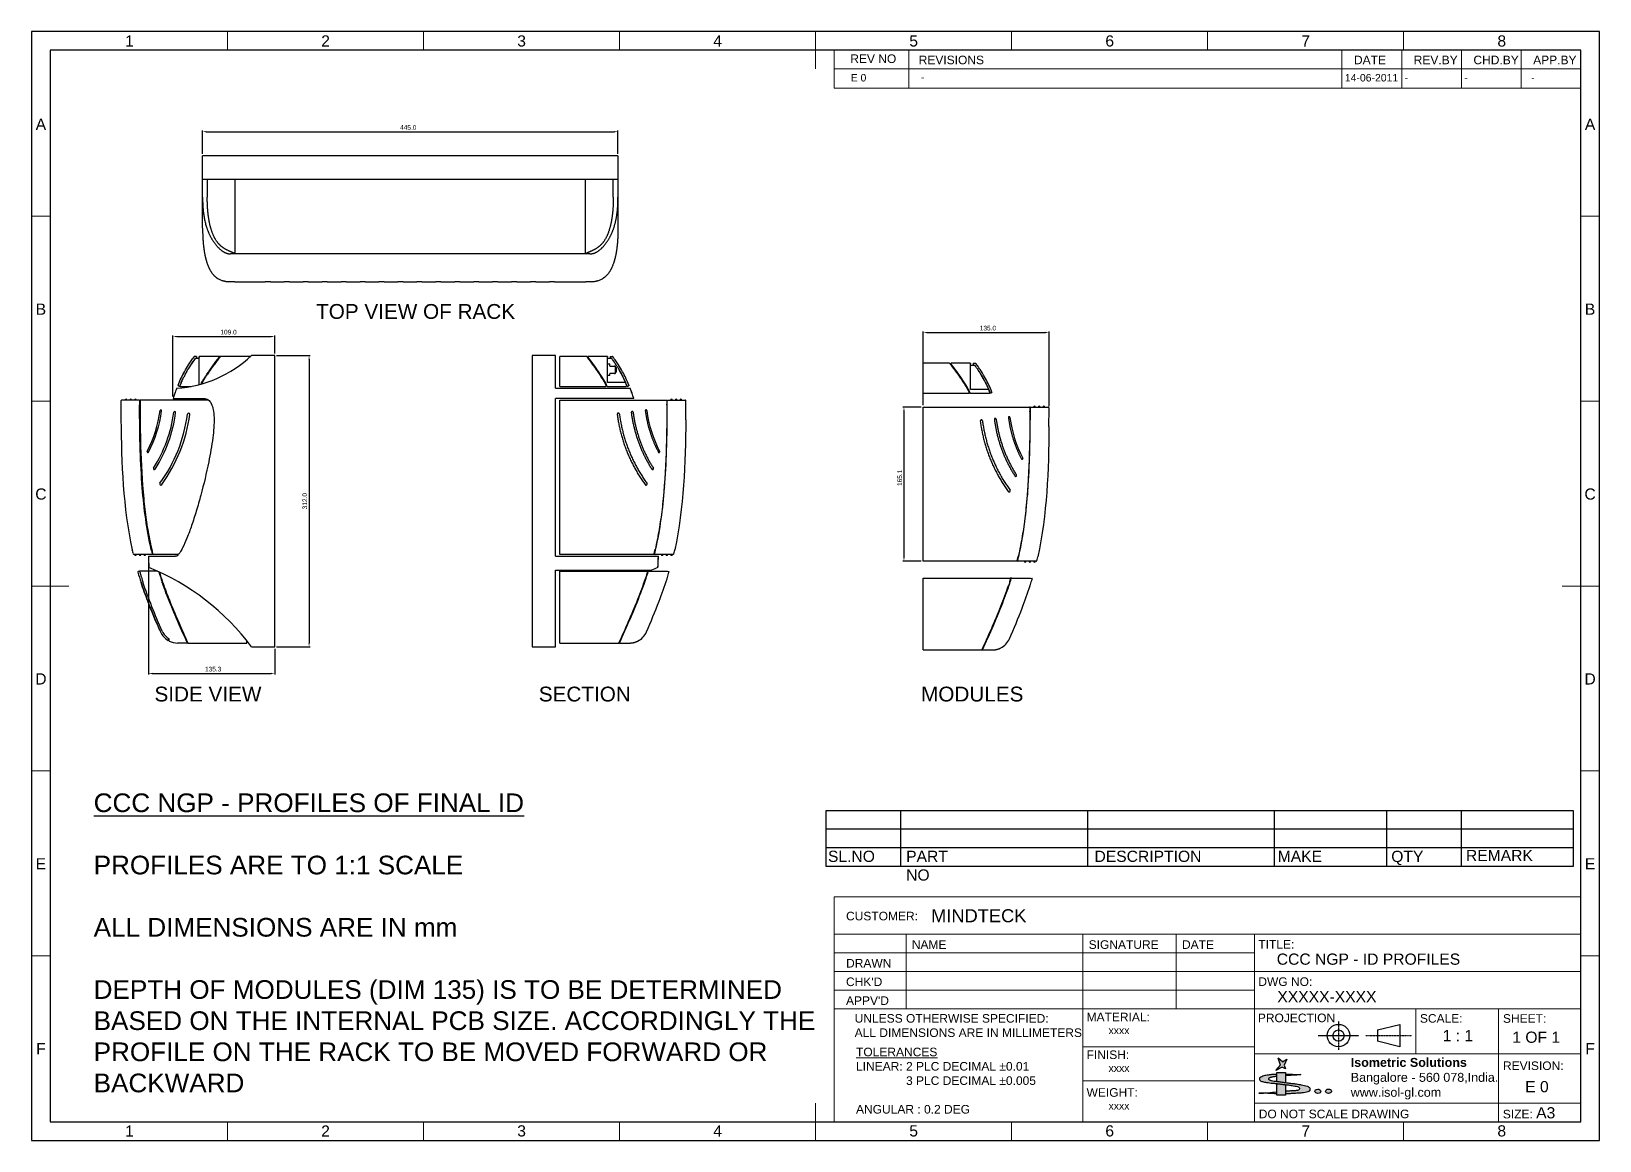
# Model space of a CAD drawing. Header units: inches. Extents: x -115 to 1565, y -604 to 584.
import ezdxf

# ---------------------------------------------------------------- set-up
doc = ezdxf.new("R2010")
doc.units = ezdxf.units.IN
doc.header["$LTSCALE"] = 1.21
doc.header["$MEASUREMENT"] = 0
doc.header["$PDMODE"] = 3
doc.header["$PDSIZE"] = 0.3125
doc.linetypes.add('CENTER', pattern=[0.6, 0.375, -0.075, 0.075, -0.075])
doc.layers.get('0').update_dxf_attribs({"linetype": 'CONTINUOUS'})
doc.layers.get('Defpoints').update_dxf_attribs({"linetype": 'CONTINUOUS'})
for name, color, linetype, lineweight in [('BOM_TEXTS', 140, 'CONTINUOUS', 30), ('TABLE', 53, 'CONTINUOUS', 25), ('Template', 53, 'CONTINUOUS', 9)]:
    doc.layers.add(name, color=color, linetype=linetype, lineweight=lineweight)
for name, color, linetype in [('CRNTER_LINE', 1, 'CENTER'), ('DIMENSION', 140, 'CONTINUOUS'), ('Notes-Text', 7, 'CONTINUOUS')]:
    doc.layers.add(name, color=color, linetype=linetype)
doc.styles.get("Standard").update_dxf_attribs({"font": 'arial.ttf'})
doc.dimstyles.get("Standard").update_dxf_attribs({"dimtxt": 5, "dimasz": 4, "dimexe": 1.2, "dimexo": 2, "dimgap": 2, "dimtad": 1, "dimdec": 1, "dimzin": 4, "dimdsep": 46, "dimtxsty": 'STANDARD', "dimcen": 0.09, "dimclrd": 3, "dimclre": 3, "dimclrt": 2, "dimadec": 0, "dimazin": 0, "dimtp": 0.01, "dimtm": 0.01, "dimtfac": 1, "dimtdec": 1, "dimtmove": 0, "dimatfit": 3, "dimfxl": 1, "dimtolj": 1, "dimtzin": 4, "dimarcsym": 0})

msp = doc.modelspace()

# ---------------------------------------------------------------- texts
at = {"color": 2, "linetype": 'Continuous', "char_height": 15.875, "line_spacing_factor": 0.9}
for s, insert, width, attachment_point in [('TOP VIEW OF RACK', (190.1, 292.24), 231.3537, 1), ('SIDE VIEW', (131.55, -117.55), 152.4, 3), ('SECTION', (428.66, -117.55), 152.4, 1), ('MODULES', (838.17, -117.55), 152.4, 1)]:
    msp.add_mtext(s, dxfattribs=dict(at, insert=insert, width=width, attachment_point=attachment_point))
at = {"insert": (-48.17, -231.9), "char_height": 20, "width": 824.7591, "attachment_point": 1}
msp.add_mtext('{\\LCCC NGP - PROFILES OF FINAL ID\\P\\P}PROFILES ARE TO 1:1 SCALE\\P\\PALL DIMENSIONS ARE IN mm\\P\\PDEPTH OF MODULES (DIM 135) IS TO BE DETERMINED BASED ON THE INTERNAL PCB SIZE. ACCORDINGLY THE PROFILE ON THE RACK TO BE MOVED FORWARD OR BACKWARD', dxfattribs=at)
at = {"layer": 'BOM_TEXTS', "char_height": 12, "width": 0.8798, "attachment_point": 1}
for s, insert in [('{\\fArial|b0|i0|c0|p34;SL.NO}', (738.43, -293.25)), ('{\\fArial|b0|i0|c0|p34;PART NO}', (822.19, -293.25)), ('{\\fArial|b0|i0|c0|p34;DESCRIPTION}', (1023.96, -293.25)), ('{\\fArial|b0|i0|c0|p34;MAKE}', (1220.24, -293.25)), ('{\\fArial|b0|i0|c0|p34;QTY}', (1341.84, -293.34)), ('{\\fArial|b0|i0|c0|p34;REMARK}', (1421.87, -292.35))]:
    msp.add_mtext(s, dxfattribs=dict(at, insert=insert))
at = {"layer": 'Notes-Text', "lineweight": 5, "attachment_point": 1}
for s, insert, char_height in [('{\\fArial|b0|i0|c0|p34;E 0}', (762.78, 538.59), 8), ('14-06-2011', (1292.13, 538.59), 8), ('{\\fArial|b0|i0|c0|p34;-}', (837.93, 539.15), 8), ('{\\fArial|b0|i0|c0|p34;-}', (1356.13, 538.59), 8), ('{\\fArial|b0|i0|c0|p34;-}', (1420.13, 538.59), 8), ('{\\fArial|b0|i0|c0|p34;-}', (1491.69, 538.59), 8), ('MINDTECK', (848.93, -355.89), 14), ('CCC NGP - ID PROFILES', (1219.21, -403.37), 12), ('XXXXX-XXXX', (1219.84, -443.54), 12), ('1 : 1', (1396.91, -485.24), 12), ('1 OF 1', (1471.53, -486.98), 12), ('E 0', (1485.34, -539.92), 12)]:
    msp.add_mtext(s, dxfattribs=dict(at, insert=insert, char_height=char_height))
at = {"layer": 'Notes-Text', "char_height": 8, "width": 35.7835, "attachment_point": 1}
for insert in [(1039.02, -481.7), (1039.02, -522.1), (1039.02, -562.5)]:
    msp.add_mtext('{\\fArial|b0|i0|c0|p34;xxxx}', dxfattribs=dict(at, insert=insert))

# ---------------------------------------------------------------- blocks, each defined once
blk = doc.blocks.new('*D0')
at = {"color": 3, "lineweight": -2}
for p, q in [((147.8, 237.1), (183.8, 237.1)), ((182.6, 233.1), (182.6, -70.9)), ((147.8, -74.9), (183.8, -74.9))]:
    blk.add_line(p, q, dxfattribs=at)
at = {"color": 3}
for points in [[(181.9, 233.1), (183.2, 233.1), (182.6, 237.1)], [(181.9, -70.9), (183.2, -70.9), (182.6, -74.9)]]:
    blk.add_solid(points, dxfattribs=at)
at = {"layer": 'Defpoints', "color": 0}
for p in [(145.8, 237.1), (145.8, -74.9), (182.6, -74.9)]:
    blk.add_point(p, dxfattribs=at)
at = {"color": 2, "insert": (178, 81.1), "char_height": 5, "attachment_point": 5, "rotation": 90}
blk.add_mtext('\\A1;312.0', dxfattribs=at)
blk = doc.blocks.new('*D6')
at = {"color": 3, "lineweight": -2}
for p, q in [((840.3, 183.9), (840.3, 263)), ((844.3, 261.8), (971.3, 261.8)), ((975.3, 182.9), (975.3, 263))]:
    blk.add_line(p, q, dxfattribs=at)
at = {"color": 3}
for points in [[(844.3, 262.5), (844.3, 261.2), (840.3, 261.8)], [(971.3, 262.5), (971.3, 261.2), (975.3, 261.8)]]:
    blk.add_solid(points, dxfattribs=at)
at = {"layer": 'Defpoints', "color": 0}
for p in [(975.3, 261.8), (840.3, 181.9), (975.3, 180.9)]:
    blk.add_point(p, dxfattribs=at)
at = {"color": 2, "insert": (909.8, 266.4), "char_height": 5, "attachment_point": 5}
blk.add_mtext('\\A1;135.0', dxfattribs=at)
blk = doc.blocks.new('*D7')
at = {"color": 3, "lineweight": -2}
for p, q in [((838.3, 181.9), (818.6, 181.9)), ((819.8, 177.9), (819.8, 20.8)), ((838.3, 16.8), (818.6, 16.8))]:
    blk.add_line(p, q, dxfattribs=at)
at = {"color": 3}
for points in [[(819.2, 177.9), (820.5, 177.9), (819.8, 181.9)], [(819.2, 20.8), (820.5, 20.8), (819.8, 16.8)]]:
    blk.add_solid(points, dxfattribs=at)
at = {"layer": 'Defpoints', "color": 0}
for p in [(840.3, 181.9), (819.8, 16.8), (840.3, 16.8)]:
    blk.add_point(p, dxfattribs=at)
at = {"color": 2, "insert": (815.3, 106.1), "char_height": 5, "attachment_point": 5, "rotation": 90}
blk.add_mtext('\\A1;165.1', dxfattribs=at)
blk = doc.blocks.new('*D8')
at = {"color": 3, "lineweight": -2}
for p, q in [((68.5, 453), (68.5, 478)), ((72.5, 476.8), (509.5, 476.8)), ((513.5, 453), (513.5, 478))]:
    blk.add_line(p, q, dxfattribs=at)
at = {"color": 3}
for points in [[(72.5, 477.5), (72.5, 476.1), (68.5, 476.8)], [(509.5, 477.5), (509.5, 476.1), (513.5, 476.8)]]:
    blk.add_solid(points, dxfattribs=at)
at = {"layer": 'Defpoints', "color": 0}
for p in [(513.5, 476.8), (68.5, 451), (513.5, 451)]:
    blk.add_point(p, dxfattribs=at)
at = {"color": 2, "insert": (288.8, 481.3), "char_height": 5, "attachment_point": 5}
blk.add_mtext('\\A1;445.0', dxfattribs=at)
blk = doc.blocks.new('*D9')
at = {"color": 3, "lineweight": -2}
for p, q in [((36.8, 193.2), (36.8, 258.7)), ((40.8, 257.5), (141.8, 257.5)), ((145.8, 239.1), (145.8, 258.7))]:
    blk.add_line(p, q, dxfattribs=at)
at = {"color": 3}
for points in [[(40.8, 258.2), (40.8, 256.8), (36.8, 257.5)], [(141.8, 258.2), (141.8, 256.8), (145.8, 257.5)]]:
    blk.add_solid(points, dxfattribs=at)
at = {"layer": 'Defpoints', "color": 0}
for p in [(145.8, 257.5), (145.8, 237.1), (36.8, 191.2)]:
    blk.add_point(p, dxfattribs=at)
at = {"color": 2, "insert": (96.3, 262.1), "char_height": 5, "attachment_point": 5}
blk.add_mtext('\\A1;109.0', dxfattribs=at)
blk = doc.blocks.new('*D10')
at = {"color": 3, "lineweight": -2}
for p, q in [((10.5, 20.1), (10.5, -104.5)), ((145.8, -76.9), (145.8, -104.5)), ((14.5, -103.3), (141.8, -103.3))]:
    blk.add_line(p, q, dxfattribs=at)
at = {"color": 3}
for points in [[(14.5, -102.7), (14.5, -104), (10.5, -103.3)], [(141.8, -102.7), (141.8, -104), (145.8, -103.3)]]:
    blk.add_solid(points, dxfattribs=at)
at = {"layer": 'Defpoints', "color": 0}
for p in [(10.5, 22.1), (145.8, -74.9), (145.8, -103.3)]:
    blk.add_point(p, dxfattribs=at)
at = {"color": 2, "insert": (79.8, -98.8), "char_height": 5, "attachment_point": 5}
blk.add_mtext('\\A1;135.3', dxfattribs=at)
blk = doc.blocks.new('A3_Landscape')
h = blk.add_hatch(color=94)
h.paths.add_polyline_path([(2223.87, -116.46), (2222.71, -115.48), (2223.36, -117.35), (2222.13, -118.84), (2223.82, -117.93), (2224.71, -118.4), (2224.36, -117.4), (2225.02, -115.79)])
edge = h.paths.add_edge_path()
edge.add_line((2224.68, -122.05), (2224.68, -119.37))
edge.add_line((2224.68, -119.37), (2222.38, -119.37))
edge.add_line((2222.38, -119.37), (2222.38, -121.73))
edge.add_spline(control_points=[(2222.38, -121.73), (2222.38, -121.73), (2222.56, -121.75), (2223.08, -121.83), (2223.72, -121.92), (2224.3, -122), (2224.55, -122.04), (2224.68, -122.05)], knot_values=[5.369813, 5.369813, 5.369813, 5.369813, 5.377098, 5.983787, 7.113207, 7.530248, 7.954756, 7.954756, 7.954756, 7.954756], degree=3, periodic=0)
edge = h.paths.add_edge_path()
edge.add_spline(control_points=[(2224.68, -122.6), (2224.56, -122.59), (2224.18, -122.55), (2223.8, -122.5), (2223.36, -122.45), (2223, -122.41), (2222.8, -122.38), (2222.62, -122.36), (2222.52, -122.35)], knot_values=[0, 0, 0, 0, 0.248024, 0.778357, 1.254628, 1.717281, 2.030284, 2.251347, 2.251347, 2.251347, 2.251347], degree=3, periodic=0)
edge.add_spline(control_points=[(2222.52, -122.35), (2222.46, -122.34), (2222.42, -122.34), (2222.38, -122.33)], knot_values=[11.236513, 11.236513, 11.236513, 11.236513, 11.351567, 11.351567, 11.351567, 11.351567], degree=3, periodic=0)
edge.add_line((2222.38, -122.33), (2222.38, -125.41))
edge.add_line((2222.38, -125.41), (2224.69, -125.41))
edge.add_line((2224.69, -125.41), (2224.68, -122.6))
h = blk.add_hatch(color=1)
edge = h.paths.add_edge_path()
edge.add_line((2224.68, -119.82), (2224.68, -120.19))
edge.add_spline(control_points=[(2224.68, -120.19), (2224.71, -120.19), (2224.81, -120.19), (2225.06, -120.18), (2225.51, -120.16), (2226.13, -120.12), (2226.88, -120.09), (2227.58, -120.04), (2228.23, -119.96), (2228.6, -119.93), (2228.8, -119.91)], knot_values=[0, 0, 0, 0, 0.094642, 0.360541, 0.819787, 1.58211, 2.433683, 3.335854, 3.933853, 4.592475, 4.592475, 4.592475, 4.592475], degree=3, periodic=0)
edge.add_spline(control_points=[(2228.8, -119.91), (2228.63, -119.91), (2228.18, -119.89), (2227.43, -119.86), (2226.42, -119.84), (2225.5, -119.83), (2224.87, -119.82), (2224.68, -119.82)], knot_values=[0.185829, 0.185829, 0.185829, 0.185829, 0.749254, 1.705034, 2.671613, 4.135715, 4.76885, 4.76885, 4.76885, 4.76885], degree=3, periodic=0)
edge = h.paths.add_edge_path()
edge.add_spline(control_points=[(2222.38, -121.73), (2222.3, -121.72), (2222.06, -121.7), (2221.6, -121.63), (2221.09, -121.56), (2220.73, -121.47), (2220.49, -121.38), (2220.31, -121.31), (2220.14, -121.18), (2220.14, -120.99), (2220.3, -120.87), (2220.5, -120.75), (2220.75, -120.69), (2221.02, -120.61), (2221.35, -120.54), (2221.71, -120.48), (2222.07, -120.43), (2222.28, -120.41), (2222.38, -120.4)], knot_values=[0.018815, 0.018815, 0.018815, 0.018815, 0.270233, 0.833423, 1.573866, 1.962007, 2.083716, 2.431919, 2.598233, 2.780588, 2.960261, 3.227493, 3.547572, 3.802727, 4.167659, 4.670419, 5.02884, 5.369813, 5.369813, 5.369813, 5.369813], degree=3, periodic=0)
edge.add_line((2222.38, -120.4), (2222.38, -119.84))
edge.add_spline(control_points=[(2222.38, -119.84), (2222.29, -119.84), (2222.13, -119.85), (2221.8, -119.87), (2221.42, -119.9), (2220.99, -119.93), (2220.55, -119.98), (2220.04, -120.04), (2219.48, -120.13), (2218.9, -120.24), (2218.36, -120.47), (2217.92, -120.7), (2217.68, -121.05), (2217.76, -121.44), (2218.14, -121.68), (2218.6, -121.82), (2219.24, -121.95), (2220.02, -122.06), (2220.77, -122.16), (2221.39, -122.22), (2221.86, -122.27), (2222.18, -122.31), (2222.33, -122.33), (2222.38, -122.33)], knot_values=[0.072624, 0.072624, 0.072624, 0.072624, 0.347618, 0.61742, 1.166591, 1.626438, 2.066235, 2.64312, 3.331585, 3.956687, 4.605909, 5.276147, 5.578144, 5.963755, 6.460224, 6.984071, 7.574647, 8.626941, 9.574476, 10.1481, 10.724786, 11.108112, 11.236513, 11.236513, 11.236513, 11.236513], degree=3, periodic=0)
edge.add_spline(control_points=[(2222.38, -122.33), (2222.42, -122.34), (2222.46, -122.34), (2222.52, -122.35)], knot_values=[11.236513, 11.236513, 11.236513, 11.236513, 11.351567, 11.351567, 11.351567, 11.351567], degree=3, periodic=0)
edge.add_spline(control_points=[(2222.52, -122.35), (2222.62, -122.36), (2222.8, -122.38), (2223, -122.41), (2223.36, -122.45), (2223.8, -122.5), (2224.18, -122.55), (2224.56, -122.59), (2224.68, -122.6)], knot_values=[0, 0, 0, 0, 0.221063, 0.534065, 0.996718, 1.47299, 2.003323, 2.251347, 2.251347, 2.251347, 2.251347], degree=3, periodic=0)
edge.add_spline(control_points=[(2224.68, -122.6), (2224.79, -122.61), (2225.22, -122.66), (2225.64, -122.71), (2226.34, -122.82), (2227.22, -122.98), (2227.83, -123.1), (2228.28, -123.24), (2228.48, -123.55), (2228.38, -123.97), (2227.98, -124.18), (2227.55, -124.2), (2226.99, -124.27), (2226.39, -124.28), (2225.75, -124.33), (2225.3, -124.35), (2224.92, -124.37), (2224.76, -124.37), (2224.68, -124.38)], knot_values=[2.251347, 2.251347, 2.251347, 2.251347, 2.467707, 3.173329, 4.464073, 5.354803, 6.16017, 6.554508, 6.860171, 7.301724, 7.812666, 8.228298, 8.754404, 9.700108, 10.204287, 10.892246, 11.217855, 11.454197, 11.454197, 11.454197, 11.454197], degree=3, periodic=0)
edge.add_line((2224.68, -124.38), (2224.69, -125.04))
edge.add_spline(control_points=[(2224.69, -125.04), (2224.82, -125.04), (2225.06, -125.03), (2225.49, -125.02), (2225.99, -125.03), (2226.5, -125), (2227.09, -124.97), (2227.96, -124.92), (2229.22, -124.84), (2230.45, -124.66), (2231.3, -124.2), (2231.24, -123.37), (2230.31, -122.88), (2229.2, -122.69), (2228.06, -122.49), (2227.18, -122.37), (2226.2, -122.24), (2225.35, -122.14), (2224.81, -122.07), (2224.68, -122.05)], knot_values=[7.954756, 7.954756, 7.954756, 7.954756, 8.310112, 8.835897, 9.391156, 9.967443, 10.567452, 11.331879, 12.874542, 14.736481, 15.569242, 16.140756, 17.134474, 19.084346, 20.110955, 21.025292, 22.039489, 23.421272, 23.861203, 23.861203, 23.861203, 23.861203], degree=3, periodic=0)
edge.add_spline(control_points=[(2224.68, -122.05), (2224.55, -122.04), (2224.3, -122), (2223.72, -121.92), (2223.08, -121.83), (2222.56, -121.75), (2222.38, -121.73), (2222.38, -121.73)], knot_values=[5.369813, 5.369813, 5.369813, 5.369813, 5.794321, 6.211362, 7.340782, 7.94747, 7.954756, 7.954756, 7.954756, 7.954756], degree=3, periodic=0)
h.paths.add_polyline_path([(2222.38, -125.08), (2222.38, -124.51, 0.011297), (2217.61, -124.92, 0.022072)])
edge = h.paths.add_edge_path()
edge.add_ellipse((2233.36, -124.39), major_axis=(0.808, 0.031), ratio=0.703211, start_angle=0, end_angle=360)
edge = h.paths.add_edge_path()
edge.add_ellipse((2236.23, -124.37), major_axis=(0.808, 0.031), ratio=0.703211, start_angle=0, end_angle=360)
at = {"color": 94}
for p, q in [((2222.13, -118.84), (2223.36, -117.35)), ((2223.87, -116.46), (2222.71, -115.48)), ((2223.36, -117.35), (2222.71, -115.48)), ((2223.87, -116.46), (2225.02, -115.79)), ((2225.02, -115.79), (2224.36, -117.4)), ((2224.36, -117.4), (2224.71, -118.4)), ((2223.82, -117.93), (2222.13, -118.84)), ((2224.71, -118.4), (2223.82, -117.93))]:
    blk.add_line(p, q, dxfattribs=at)
for points in [[(2222.38, -121.73), (2222.38, -119.37), (2224.68, -119.37), (2224.68, -122.05)], [(2224.68, -122.6), (2224.69, -125.41), (2222.38, -125.41), (2222.38, -122.33)]]:
    blk.add_lwpolyline(points, dxfattribs=at)
at = {"color": 1}
for centre, radius, start, end in [((2215.32, -70.33), 54.64, 272.3995, 277.4236), ((2218.45, -171.06), 46.15, 85.122, 91.0525)]:
    blk.add_arc(centre, radius, start, end, dxfattribs=at)
for centre in [(2233.36, -124.39), (2236.23, -124.37)]:
    blk.add_ellipse(centre, major_axis=(0.808, 0.031), ratio=0.703211, dxfattribs=at)
for points, knots in [([(2222.38, -119.84), (2222.29, -119.84), (2222.13, -119.85), (2221.8, -119.87), (2221.42, -119.9), (2220.99, -119.93), (2220.55, -119.98), (2220.04, -120.04), (2219.48, -120.13), (2218.9, -120.24), (2218.36, -120.47), (2217.92, -120.7), (2217.68, -121.05), (2217.76, -121.44), (2218.14, -121.68), (2218.6, -121.82), (2219.24, -121.95), (2220.02, -122.06), (2220.77, -122.16), (2221.39, -122.22), (2221.86, -122.27), (2222.21, -122.31), (2222.4, -122.33), (2222.52, -122.35)], [0.072624, 0.072624, 0.072624, 0.072624, 0.347618, 0.61742, 1.166591, 1.626438, 2.066235, 2.64312, 3.331585, 3.956687, 4.605909, 5.276147, 5.578144, 5.963755, 6.460224, 6.984071, 7.574647, 8.626941, 9.574476, 10.1481, 10.724786, 11.108112, 11.351567, 11.351567, 11.351567, 11.351567]), ([(2222.38, -120.4), (2222.28, -120.41), (2222.07, -120.43), (2221.71, -120.48), (2221.35, -120.54), (2221.02, -120.61), (2220.75, -120.69), (2220.5, -120.75), (2220.3, -120.87), (2220.14, -120.99), (2220.14, -121.18), (2220.31, -121.31), (2220.49, -121.38), (2220.73, -121.47), (2221.09, -121.56), (2221.6, -121.63), (2222.06, -121.7), (2222.49, -121.74), (2223.08, -121.83), (2223.72, -121.92), (2224.44, -122.02), (2225.23, -122.13), (2226.2, -122.24), (2227.18, -122.37), (2228.06, -122.49), (2229.2, -122.69), (2230.31, -122.88), (2231.24, -123.37), (2231.3, -124.2), (2230.45, -124.66), (2229.22, -124.84), (2227.96, -124.92), (2227.09, -124.97), (2226.5, -125), (2225.99, -125.03), (2225.49, -125.02), (2225.06, -125.03), (2224.82, -125.04), (2224.69, -125.04)], [0.018815, 0.018815, 0.018815, 0.018815, 0.359787, 0.718208, 1.220969, 1.585901, 1.841056, 2.161135, 2.428367, 2.60804, 2.790395, 2.956709, 3.304912, 3.426621, 3.814762, 4.555205, 5.118395, 5.377098, 5.983787, 7.113207, 7.530248, 8.394687, 9.77647, 10.790667, 11.705004, 12.731613, 14.681485, 15.675203, 16.246717, 17.079478, 18.941417, 20.48408, 21.248507, 21.848516, 22.424803, 22.980062, 23.505847, 23.861205, 23.861205, 23.861205, 23.861205]), ([(2224.68, -119.82), (2224.87, -119.82), (2225.5, -119.83), (2226.42, -119.84), (2227.43, -119.86), (2228.18, -119.89), (2228.63, -119.91), (2228.8, -119.91)], [0.185829, 0.185829, 0.185829, 0.185829, 0.818964, 2.283066, 3.249645, 4.205425, 4.76885, 4.76885, 4.76885, 4.76885]), ([(2228.8, -119.91), (2228.6, -119.93), (2228.23, -119.96), (2227.58, -120.04), (2226.88, -120.09), (2226.13, -120.12), (2225.51, -120.16), (2225.06, -120.18), (2224.81, -120.19), (2224.71, -120.19), (2224.68, -120.19)], [0, 0, 0, 0, 0.658622, 1.25662, 2.158792, 3.010365, 3.772688, 4.231934, 4.497832, 4.592475, 4.592475, 4.592475, 4.592475]), ([(2222.52, -122.35), (2222.62, -122.36), (2222.8, -122.38), (2223, -122.41), (2223.36, -122.45), (2223.8, -122.5), (2224.24, -122.56), (2225.17, -122.65), (2225.64, -122.71), (2226.34, -122.82), (2227.22, -122.98), (2227.83, -123.1), (2228.28, -123.24), (2228.48, -123.55), (2228.38, -123.97), (2227.98, -124.18), (2227.55, -124.2), (2226.99, -124.27), (2226.39, -124.28), (2225.75, -124.33), (2225.3, -124.35), (2224.92, -124.37), (2224.76, -124.37), (2224.68, -124.38)], [0, 0, 0, 0, 0.221063, 0.534065, 0.996718, 1.47299, 2.003323, 2.467707, 3.173329, 4.464073, 5.354803, 6.16017, 6.554508, 6.860171, 7.301724, 7.812666, 8.228298, 8.754404, 9.700108, 10.204287, 10.892246, 11.217855, 11.454197, 11.454197, 11.454197, 11.454197])]:
    blk.add_open_spline(points, degree=3, knots=knots, dxfattribs=at)
at = {"layer": 'TABLE'}
for points in [[(1888.83, -137.6), (2308.83, -137.6), (2308.83, 159.4), (1888.83, 159.4)], [(1893.83, -132.6), (2303.83, -132.6), (2303.83, 154.4), (1893.83, 154.4)]]:
    blk.add_lwpolyline(points, close=True, dxfattribs=at)
at = {"layer": 'Template', "lineweight": 5}
for p, q in [((1941.33, 154.4), (1941.33, 159.4)), ((1993.83, 154.4), (1993.83, 159.4)), ((2046.33, 154.4), (2046.33, 159.4)), ((2098.83, 149.4), (2098.83, 159.4)), ((2151.33, 154.4), (2151.33, 159.4)), ((2203.83, 154.4), (2203.83, 159.4)), ((2256.33, 154.4), (2256.33, 159.4)), ((1888.83, 109.9), (1893.83, 109.9)), ((2308.83, 109.9), (2303.83, 109.9)), ((1888.83, 60.4), (1893.83, 60.4)), ((2308.83, 60.4), (2303.83, 60.4)), ((1888.83, 10.9), (1898.83, 10.9)), ((2308.83, 10.9), (2298.83, 10.9)), ((1888.83, -38.6), (1893.83, -38.6)), ((2308.83, -38.6), (2303.83, -38.6)), ((2103.83, -72.35), (2303.83, -72.35)), ((2103.83, -72.35), (2103.83, -132.6)), ((2215.43, -82.35), (2103.83, -82.35)), ((2215.43, -82.35), (2103.83, -82.35)), ((2123.08, -82.35), (2123.08, -102.35)), ((2170.43, -82.35), (2170.43, -102.35)), ((2195.43, -82.35), (2195.43, -102.35)), ((2215.43, -82.35), (2303.83, -82.35)), ((2216.43, -82.35), (2216.43, -132.6)), ((2303.83, -82.35), (2303.83, -132.6)), ((1888.83, -88.1), (1893.83, -88.1)), ((2216.43, -87.35), (2103.83, -87.35)), ((2308.83, -88.1), (2303.83, -88.1)), ((2216.43, -92.35), (2103.83, -92.35)), ((2215.43, -92.35), (2303.83, -92.35)), ((2216.43, -97.35), (2103.83, -97.35)), ((2216.43, -102.35), (2103.83, -102.35)), ((2170.43, -102.35), (2170.43, -132.6)), ((2216.43, -102.35), (2303.83, -102.35)), ((2259.63, -102.42), (2259.63, -114.35)), ((2281.73, -102.42), (2281.73, -114.35)), ((2216.43, -114.35), (2303.83, -114.35)), ((2281.73, -114.35), (2281.73, -132.6)), ((2098.83, -127.6), (2098.83, -137.6)), ((1941.33, -132.6), (1941.33, -137.6)), ((1993.83, -132.6), (1993.83, -137.6)), ((2046.33, -132.6), (2046.33, -137.6)), ((2151.33, -132.6), (2151.33, -137.6)), ((2203.83, -132.6), (2203.83, -137.6)), ((2256.33, -132.6), (2256.33, -137.6))]:
    blk.add_line(p, q, dxfattribs=at)
at = {"layer": 'Template'}
for p, q in [((2103.83, 154.4), (2103.83, 149.4)), ((2123.83, 154.4), (2123.83, 149.4)), ((2239.83, 154.4), (2239.83, 149.4)), ((2255.83, 154.4), (2255.83, 149.4)), ((2271.83, 154.4), (2271.83, 149.4)), ((2287.83, 154.4), (2287.83, 149.4)), ((2303.83, 154.4), (2303.83, 149.4)), ((2103.83, 149.4), (2303.83, 149.4)), ((2170.43, -102.35), (2216.43, -102.35)), ((2170.43, -112.45), (2216.43, -112.45)), ((2170.43, -121.55), (2216.43, -121.55)), ((2216.43, -127.6), (2303.83, -127.6))]:
    blk.add_line(p, q, dxfattribs=at)
at = {"layer": 'Template', "lineweight": 5}
for s, insert, char_height, attachment_point in [('{\\fArial|b0|i0|c0|p34;1}', (1915.12, 158.34), 3, 2), ('{\\fArial|b0|i0|c0|p34;2}', (1967.62, 158.34), 3, 2), ('{\\fArial|b0|i0|c0|p34;3}', (2020.12, 158.34), 3, 2), ('{\\fArial|b0|i0|c0|p34;4}', (2072.62, 158.34), 3, 2), ('{\\fArial|b0|i0|c0|p34;5}', (2125.12, 158.34), 3, 2), ('{\\fArial|b0|i0|c0|p34;6}', (2177.62, 158.34), 3, 2), ('{\\fArial|b0|i0|c0|p34;7}', (2230.12, 158.34), 3, 2), ('{\\fArial|b0|i0|c0|p34;8}', (2282.62, 158.34), 3, 2), ('{\\fArial|b0|i0|c0|p34;REV NO}', (2108.15, 153.23), 2.3, 1), ('{\\fArial|b0|i0|c0|p34;REVISIONS}', (2126.47, 152.9), 2.3, 1), ('{\\fArial|b0|i0|c0|p34;DATE}', (2243.04, 152.9), 2.3, 1), ('{\\fArial|b0|i0|c0|p34;REV.BY}', (2259.04, 152.9), 2.3, 1), ('{\\fArial|b0|i0|c0|p34;CHD.BY}', (2275.04, 152.9), 2.3, 1), ('{\\fArial|b0|i0|c0|p34;APP.BY}', (2291.04, 152.9), 2.3, 1), ('{\\fArial|b0|i0|c0|p34;A}', (1891.39, 136.03), 3, 2), ('{\\fArial|b0|i0|c0|p34;A}', (2306.28, 136.03), 3, 2), ('{\\fArial|b0|i0|c0|p34;B}', (1891.39, 86.53), 3, 2), ('{\\fArial|b0|i0|c0|p34;B}', (2306.28, 86.53), 3, 2), ('{\\fArial|b0|i0|c0|p34;C}', (1891.39, 37.03), 3, 2), ('{\\fArial|b0|i0|c0|p34;C}', (2306.28, 37.03), 3, 2), ('{\\fArial|b0|i0|c0|p34;D}', (1891.39, -12.47), 3, 2), ('{\\fArial|b0|i0|c0|p34;D}', (2306.28, -12.47), 3, 2), ('{\\fArial|b0|i0|c0|p34;E}', (1891.39, -61.97), 3, 2), ('{\\fArial|b0|i0|c0|p34;E}', (2306.28, -61.97), 3, 2), ('{\\fArial|b0|i0|c0|p34;CUSTOMER:}', (2107.01, -76.32), 2.3, 1), ('{\\fArial|b0|i0|c0|p34;NAME}', (2124.63, -83.95), 2.3, 1), ('{\\fArial|b0|i0|c0|p34;SIGNATURE}', (2171.99, -83.95), 2.3, 1), ('{\\fArial|b0|i0|c0|p34;DATE}', (2196.99, -83.95), 2.3, 1), ('{\\fArial|b0|i0|c0|p34;TITLE:}', (2217.43, -83.89), 2.3, 1), ('{\\fArial|b0|i0|c0|p34;DRAWN}', (2107.02, -88.95), 2.3, 1), ("{\\fArial|b0|i0|c0|p34;CHK'D}", (2107, -93.92), 2.3, 1), ('{\\fArial|b0|i0|c0|p34;DWG NO:}', (2217.43, -93.88), 2.3, 1), ("{\\fArial|b0|i0|c0|p34;APPV'D}", (2107, -98.96), 2.3, 1), ('{\\fArial|b0|i0|c0|p34;UNLESS OTHERWISE SPECIFIED:\\PALL DIMENSIONS ARE IN MILLIMETERS}', (2109.32, -103.71), 2.3, 1), ('{\\fArial|b0|i0|c0|p34;MATERIAL:}', (2171.43, -103.35), 2.3, 1), ('{\\fArial|b0|i0|c0|p34;PROJECTION}', (2217.3, -103.58), 2.3, 1), ('{\\fArial|b0|i0|c0|p34;SCALE:}', (2260.7, -103.72), 2.3, 1), ('{\\fArial|b0|i0|c0|p34;SHEET:}', (2282.94, -103.74), 2.3, 1), ('{\\fArial|b0|i0|c0|p34;F}', (1891.39, -111.47), 3, 2), ('{\\fArial|b0|i0|c0|p34;\\LTOLERANCES \\P\\lLINEAR: 2 PLC DECIMAL %%P0.01\\P               3 PLC DECIMAL %%P0.005\\P\\PANGULAR : 0.2 DEG}', (2109.69, -112.71), 2.3, 1), ('{\\fArial|b0|i0|c0|p34;F}', (2306.28, -111.47), 3, 2), ('{\\fArial|b0|i0|c0|p34;FINISH:}', (2171.43, -113.45), 2.3, 1), ('{\\fArial|b0|i0|c0|p34;REVISION:}', (2282.94, -116.39), 2.3, 1), ('{\\fArial|b0|i0|c0|p34;WEIGHT: }', (2171.43, -123.55), 2.3, 1), ('{\\fArial|b0|i0|c0|p34;DO NOT SCALE DRAWING}', (2217.54, -129.3), 2.3, 1), ('SIZE: {\\H1.304x;\\C255;A3}', (2282.91, -128.64), 2.3, 1), ('{\\fArial|b0|i0|c0|p34;1}', (1915.12, -136.53), 3, 8), ('{\\fArial|b0|i0|c0|p34;2}', (1967.62, -136.53), 3, 8), ('{\\fArial|b0|i0|c0|p34;3}', (2020.12, -136.53), 3, 8), ('{\\fArial|b0|i0|c0|p34;4}', (2072.62, -136.53), 3, 8), ('{\\fArial|b0|i0|c0|p34;5}', (2125.12, -136.53), 3, 8), ('{\\fArial|b0|i0|c0|p34;6}', (2177.62, -136.53), 3, 8), ('{\\fArial|b0|i0|c0|p34;7}', (2230.12, -136.53), 3, 8), ('{\\fArial|b0|i0|c0|p34;8}', (2282.62, -136.53), 3, 8)]:
    blk.add_mtext(s, dxfattribs=dict(at, insert=insert, char_height=char_height, attachment_point=attachment_point))
at = {"layer": 'Template', "color": 94, "insert": (2242.18, -115.45), "char_height": 2.4, "attachment_point": 1}
blk.add_mtext('{\\fArial|b1|i0|c0|p34;Isometric Solutions} \\PBangalore - 560 078,India.\\Pwww.isol-gl.com', dxfattribs=at)
blk = doc.blocks.new('side-view')
at = {"layer": 'CRNTER_LINE', "lineweight": 30, "ltscale": 0.15}
blk.add_line((3712.4, -120.29), (3712.4, -128.01), dxfattribs=at)
at = {"layer": 'CRNTER_LINE', "lineweight": 30, "ltscale": 0.2}
blk.add_line((3706.92, -124.15), (3717.89, -124.15), dxfattribs=at)
at = {"layer": 'DIMENSION', "lineweight": 30}
for radius in [3, 1.5]:
    blk.add_circle((3712.4, -124.15), radius, dxfattribs=at)
blk = doc.blocks.new('*U15')
at = {"layer": 'CRNTER_LINE', "lineweight": 30, "ltscale": 0.15}
blk.add_line((3719.75, -124.15), (3732.02, -124.15), dxfattribs=at)
at = {"layer": 'DIMENSION', "lineweight": 30}
for p, q in [((3722.85, -122.65), (3728.85, -121.15)), ((3728.85, -121.15), (3728.85, -127.15)), ((3722.85, -122.65), (3722.85, -125.65)), ((3728.85, -127.15), (3722.85, -125.65))]:
    blk.add_line(p, q, dxfattribs=at)

# ---------------------------------------------------------------- dimensions: what is measured, and where the dimension line sits
for base, p1, p2, picture, middle in [((513.51, 476.79), (68.51, 451.01), (513.51, 451.01), '*D8', (288.82, 476.79)), ((975.28, 261.85), (840.28, 181.88), (975.28, 180.88), '*D6', (909.76, 261.85)), ((145.8, 257.5), (36.83, 191.22), (145.8, 237.09), '*D9', (96.31, 257.5)), ((145.8, -103.32), (10.52, 22.09), (145.8, -74.91), '*D10', (79.83, -103.32))]:
    dim = msp.add_linear_dim(base=base, p1=p1, p2=p2, dimstyle='STANDARD')
    dim.commit()
    dim.dimension.update_dxf_attribs({"geometry": picture, "text_midpoint": middle, "dimtype": 160})
dim = msp.add_linear_dim(base=(182.56, -74.91), p1=(145.8, 237.09), p2=(145.8, -74.91), angle=90, dimstyle='STANDARD')
dim.commit()
dim.dimension.update_dxf_attribs({"geometry": '*D0', "text_midpoint": (178.01, 81.09)})
dim = msp.add_linear_dim(base=(819.82, 16.78), p1=(840.28, 181.88), p2=(840.28, 16.78), angle=90, dimstyle='STANDARD')
dim.commit()
dim.dimension.update_dxf_attribs({"geometry": '*D7', "text_midpoint": (819.82, 106.11), "dimtype": 160})

# ---------------------------------------------------------------- linework, layer by layer
at = {"color": 7, "linetype": 'Continuous'}
for p, q in [((68.51, 373.35), (68.51, 451.01)), ((513.51, 451.01), (68.51, 451.01)), ((513.51, 451.01), (513.51, 373.35)), ((68.51, 426.01), (513.51, 426.01)), ((73.51, 426.01), (73.51, 406.86)), ((103.51, 345.97), (103.51, 426.01)), ((478.51, 426.01), (478.51, 345.97)), ((508.51, 406.86), (508.51, 426.01)), ((483.51, 345.97), (98.51, 345.97)), ((98.51, 315.87), (96.95, 315.87)), ((134.85, 315.73), (103.75, 315.73)), ((155.15, 315.73), (141.85, 315.73)), ((175.45, 315.73), (162.15, 315.73)), ((195.75, 315.73), (182.45, 315.73)), ((216.05, 315.73), (202.75, 315.73)), ((236.35, 315.73), (223.05, 315.73)), ((256.65, 315.73), (243.35, 315.73)), ((276.95, 315.73), (263.65, 315.73)), ((297.25, 315.73), (283.95, 315.73)), ((317.55, 315.73), (304.25, 315.73)), ((337.85, 315.73), (324.55, 315.73)), ((358.15, 315.73), (344.85, 315.73)), ((378.45, 315.73), (365.15, 315.73)), ((398.75, 315.73), (385.45, 315.73)), ((419.05, 315.73), (405.75, 315.73)), ((439.35, 315.73), (426.05, 315.73)), ((478.27, 315.73), (446.35, 315.73)), ((59.15, 235.54), (58.53, 234.67)), ((59.79, 235.59), (59.79, 236.09)), ((62.16, 236.09), (59.79, 236.09)), ((62.16, 236.09), (62.16, 234.09)), ((65, 234.09), (65, 236.09)), ((86.86, 236.09), (65, 236.09)), ((86.11, 235.08), (86.3, 235.34)), ((86.3, 235.34), (86.86, 236.09)), ((87.48, 236.09), (86.73, 235.08)), ((119.67, 236.09), (87.48, 236.09)), ((145.8, 237.09), (120.8, 237.09)), ((145.8, -74.91), (145.8, 237.09)), ((446.54, 237.09), (421.54, 237.09)), ((421.54, 237.09), (421.54, -74.91)), ((421.54, 237.09), (421.54, -74.91)), ((446.54, 237.09), (421.54, 237.09)), ((446.54, 202.09), (446.54, 237.09)), ((446.54, 202.09), (446.54, 237.09)), ((451.34, 204.09), (451.34, 236.09)), ((479.6, 236.09), (451.34, 236.09)), ((451.34, 204.09), (451.34, 236.09)), ((479.6, 236.09), (451.34, 236.09)), ((480, 235.89), (480.68, 234.98)), ((501.84, 236.09), (481.48, 236.09)), ((501.84, 236.09), (481.48, 236.09)), ((502.34, 208.09), (502.34, 235.59)), ((502.34, 208.09), (502.34, 235.59)), ((505.17, 236.09), (507.54, 236.09)), ((505.17, 236.09), (505.17, 234.09)), ((505.17, 236.09), (505.17, 234.09)), ((505.17, 236.09), (507.54, 236.09)), ((51.37, 219.93), (51.39, 219.96)), ((60.42, 233.87), (60.57, 234.09)), ((60.57, 234.09), (65, 234.09)), ((64.78, 235.07), (64.72, 235.01)), ((64.86, 235.08), (64.78, 235.07)), ((65, 235.08), (64.86, 235.08)), ((65, 230.91), (65, 234.09)), ((65, 206.02), (65, 230.91)), ((84.55, 233.01), (82.99, 230.91)), ((84.54, 232.99), (84.55, 233.01)), ((84.55, 233.01), (86.12, 235.11)), ((84.55, 233.01), (86.12, 235.11)), ((86.73, 235.08), (86.51, 234.79)), ((502.34, 234.09), (506.77, 234.09)), ((502.34, 228.09), (504.79, 228.09)), ((502.34, 225.98), (502.34, 228.09)), ((502.34, 228.09), (504.79, 228.09)), ((502.34, 225.98), (502.34, 228.09)), ((502.34, 228.09), (504.79, 228.09)), ((504.79, 226.19), (504.79, 228.09)), ((504.79, 226.19), (504.79, 228.09)), ((504.79, 226.19), (504.79, 228.09)), ((505.17, 234.09), (506.77, 234.09)), ((505.19, 225.79), (509.79, 225.79)), ((505.19, 225.79), (509.79, 225.79)), ((505.19, 225.79), (509.79, 225.79)), ((510.79, 223.54), (510.79, 225.3)), ((510.79, 223.54), (510.79, 225.3)), ((510.79, 218.37), (510.79, 225.3)), ((510.79, 224.43), (511.82, 224.43)), ((510.79, 221.19), (510.79, 222.97)), ((510.79, 221.19), (510.79, 222.97)), ((510.79, 218.37), (510.79, 219.64)), ((510.79, 218.37), (510.79, 219.64)), ((511.82, 219.24), (510.79, 219.24)), ((511.82, 219.24), (511.82, 224.43)), ((840.28, 196.76), (840.28, 228.76)), ((868.55, 228.76), (840.28, 228.76)), ((840.28, 196.76), (840.28, 228.76)), ((868.55, 228.76), (840.28, 228.76)), ((868.95, 228.56), (869.63, 227.66)), ((890.78, 228.76), (870.43, 228.76)), ((890.78, 228.76), (870.43, 228.76)), ((891.28, 200.76), (891.28, 228.26)), ((891.28, 200.76), (891.28, 228.26)), ((891.28, 226.76), (895.72, 226.76)), ((894.12, 228.76), (896.49, 228.76)), ((894.12, 228.76), (894.12, 226.76)), ((894.12, 228.76), (894.12, 226.76)), ((894.12, 228.76), (896.49, 228.76)), ((894.12, 226.76), (895.72, 226.76)), ((43.87, 204.09), (42.49, 204.66)), ((43.87, 204.09), (43.91, 204.17)), ((43.91, 204.17), (44.01, 204.41)), ((44.01, 204.41), (44.18, 204.81)), ((44.63, 204.09), (56.44, 204.09)), ((45.38, 207.65), (45.44, 207.78)), ((45.44, 207.78), (45.62, 208.21)), ((45.56, 212.97), (45.47, 212.77)), ((45.63, 208.22), (45.47, 207.85)), ((45.55, 212.96), (45.58, 213.02)), ((45.83, 208.69), (45.86, 208.75)), ((46.35, 209.88), (46.4, 209.98)), ((46.4, 209.98), (46.45, 210.09)), ((46.42, 210.02), (46.52, 210.25)), ((46.52, 210.25), (46.65, 210.54)), ((46.65, 210.54), (46.7, 210.66)), ((46.83, 210.95), (46.9, 211.09)), ((46.9, 211.09), (46.97, 211.25)), ((47.04, 211.4), (47.06, 211.45)), ((47.06, 211.45), (47.13, 211.61)), ((47.15, 211.65), (47.17, 211.69)), ((47.3, 211.98), (47.34, 212.06)), ((47.34, 212.06), (47.39, 212.17)), ((49.66, 216.8), (49.69, 216.85)), ((446.54, 202.09), (526.57, 202.09)), ((446.54, 202.09), (526.57, 202.09)), ((451.34, 204.09), (500.3, 204.09)), ((451.34, 204.09), (500.3, 204.09)), ((496.56, 212.48), (496.62, 212.39)), ((497.15, 212.48), (497.18, 212.44)), ((501.96, 204.09), (521.95, 204.09)), ((501.96, 204.09), (521.95, 204.09)), ((502.34, 215.59), (502.34, 216.41)), ((502.34, 215.59), (502.34, 216.41)), ((504.79, 215.59), (502.34, 215.59)), ((504.79, 215.59), (502.34, 215.59)), ((521.76, 208.09), (502.34, 208.09)), ((521.76, 208.09), (502.34, 208.09)), ((504.79, 215.59), (504.79, 217.49)), ((504.79, 215.59), (504.79, 217.49)), ((504.79, 215.59), (504.79, 217.49)), ((509.79, 217.89), (505.19, 217.89)), ((509.79, 217.89), (505.19, 217.89)), ((509.79, 217.89), (505.19, 217.89)), ((522.88, 205.47), (522.87, 205.5)), ((523.46, 204.09), (524.85, 204.66)), ((523.46, 204.09), (524.85, 204.66)), ((885.51, 205.15), (885.57, 205.06)), ((886.1, 205.15), (886.13, 205.11)), ((-19, 188.21), (-19, 187.23)), ((-19, 187.23), (-19, 187.04)), ((-19, 187.04), (-19, 184.21)), ((1, 189.21), (-18, 189.21)), ((75.14, 189.21), (1.5, 189.21)), ((36.83, 191.22), (69.44, 191.22)), ((446.54, 22.09), (446.54, 191.22)), ((530.51, 191.22), (446.54, 191.22)), ((446.54, 22.09), (446.54, 191.22)), ((530.51, 191.22), (446.54, 191.22)), ((451.34, 24.11), (451.34, 189.21)), ((451.34, 189.21), (565.34, 189.21)), ((451.34, 27.86), (451.34, 185.47)), ((565.84, 188.71), (565.83, 184.59)), ((565.83, 184.59), (565.83, 184.84)), ((565.84, 188.68), (565.84, 188.71)), ((565.84, 188.71), (565.84, 188.68)), ((565.84, 188.68), (565.84, 188.71)), ((565.84, 188.37), (565.84, 188.34)), ((566.33, 184.62), (566.34, 188.71)), ((566.84, 189.21), (585.34, 189.21)), ((586.23, 168.27), (586.33, 187.04)), ((586.33, 187.23), (586.34, 188.21)), ((586.33, 187.04), (586.33, 187.23)), ((840.28, 196.76), (889.25, 196.76)), ((840.28, 196.76), (889.25, 196.76)), ((890.91, 196.76), (910.9, 196.76)), ((890.91, 196.76), (910.9, 196.76)), ((910.71, 200.76), (891.28, 200.76)), ((910.71, 200.76), (891.28, 200.76)), ((911.83, 198.15), (911.82, 198.18)), ((912.41, 196.76), (913.8, 197.33)), ((912.41, 196.76), (913.8, 197.33)), ((565.83, 184.59), (565.83, 184.21)), ((565.83, 184.34), (565.83, 184.59)), ((565.83, 184.21), (565.83, 184.34)), ((566.33, 184.35), (566.33, 184.62)), ((566.33, 184.21), (566.33, 184.35)), ((840.28, 16.78), (840.28, 181.88)), ((840.28, 181.88), (954.28, 181.88)), ((840.28, 20.53), (840.28, 178.14)), ((954.78, 181.35), (954.78, 181.38)), ((954.78, 181.38), (954.78, 181.35)), ((954.78, 181.38), (954.78, 177.27)), ((954.78, 181.35), (954.78, 181.38)), ((954.78, 181.04), (954.78, 181.01)), ((954.78, 177.27), (954.78, 177.51)), ((954.78, 177.27), (954.78, 176.88)), ((954.78, 177.01), (954.78, 177.27)), ((954.78, 176.88), (954.78, 177.01)), ((955.28, 177.29), (955.28, 181.38)), ((955.28, 177.02), (955.28, 177.29)), ((955.28, 176.88), (955.28, 177.02)), ((955.78, 181.88), (974.28, 181.88)), ((975.18, 160.94), (975.28, 179.71)), ((975.28, 179.9), (975.28, 180.88)), ((975.28, 179.71), (975.28, 179.9)), ((-6.89, 28.81), (-6.91, 28.9)), ((-6.23, 25.87), (-6.26, 26.02)), ((-6.21, 25.78), (-6.23, 25.87)), ((-6, 24.89), (-6.21, 25.78)), ((14.75, 24.11), (-5.03, 24.11)), ((10.52, 22.09), (24.5, 22.09)), ((13.57, 29), (13.55, 29.11)), ((14.04, 29.21), (14.06, 29.11)), ((42.69, 24.11), (15.26, 24.11)), ((24.5, 22.09), (39.56, 22.08)), ((446.54, 22.09), (556.81, 22.09)), ((446.54, 22.09), (556.81, 22.09)), ((551.68, 24.11), (451.34, 24.11)), ((552.2, 24.63), (552.17, 24.49)), ((552.17, 24.52), (552.2, 24.61)), ((552.17, 24.49), (552.17, 24.52)), ((552.74, 24.73), (552.76, 24.83)), ((552.83, 27.22), (552.95, 27.75)), ((553.22, 28.87), (553.16, 28.61)), ((553.25, 29), (553.22, 28.87)), ((572.36, 24.11), (553.23, 24.11)), ((553.25, 29), (553.33, 29.34)), ((553.33, 29.34), (553.25, 29)), ((553.33, 29.34), (553.42, 29.74)), ((553.59, 28.27), (553.72, 28.81)), ((553.72, 28.81), (553.81, 29.22)), ((573.34, 24.89), (573.54, 25.77)), ((573.54, 25.77), (573.56, 25.87)), ((573.56, 25.87), (573.6, 26.04)), ((574.22, 28.81), (574.24, 28.9)), ((941.15, 17.3), (941.11, 17.16)), ((941.11, 17.16), (941.12, 17.19)), ((941.12, 17.19), (941.15, 17.29)), ((941.69, 17.4), (941.71, 17.5)), ((941.78, 19.89), (941.9, 20.42)), ((942.17, 21.54), (942.11, 21.28)), ((942.2, 21.67), (942.17, 21.54)), ((942.2, 21.67), (942.28, 22.01)), ((942.28, 22.01), (942.2, 21.67)), ((942.28, 22.01), (942.37, 22.41)), ((942.54, 20.94), (942.67, 21.48)), ((942.67, 21.48), (942.76, 21.9)), ((962.29, 17.56), (962.49, 18.45)), ((962.49, 18.45), (962.51, 18.54)), ((962.51, 18.54), (962.55, 18.71)), ((963.17, 21.48), (963.19, 21.57)), ((-0.82, 5.1), (-0.8, 5.04)), ((0.96, 6.15), (-0.48, 5.73)), ((0.96, 6.15), (1.07, 5.75)), ((1.07, 5.75), (1.21, 5.27)), ((20.27, 6.15), (1.62, 6.15)), ((2.21, 1.94), (2.3, 1.64)), ((2.3, 1.64), (2.4, 1.3)), ((446.54, -74.91), (446.54, 7.15)), ((446.54, 7.15), (530.54, 7.15)), ((446.54, 7.15), (549.29, 7.15)), ((446.54, -74.91), (446.54, 7.15)), ((451.34, 6.15), (544.81, 6.15)), ((451.34, -70.86), (451.34, 6.15)), ((544.23, 2.14), (543.08, -1.35)), ((544.23, 2.15), (544.3, 2.35)), ((544.25, 2.21), (544.23, 2.14)), ((544.29, 2.32), (544.25, 2.22)), ((544.36, 2.54), (544.3, 2.35)), ((545.11, 4.91), (544.99, 4.53)), ((545.23, 5.28), (545.11, 4.91)), ((545.27, 5.41), (545.23, 5.28)), ((545.28, 5.44), (545.27, 5.41)), ((545.3, 5.49), (545.28, 5.44)), ((545.29, 5.48), (545.3, 5.49)), ((546.38, 6.15), (566.38, 6.15)), ((566.38, 6.15), (567.82, 5.73)), ((568.16, 5.1), (568.14, 5.04)), ((940.63, 16.78), (840.28, 16.78)), ((961.31, 16.78), (942.17, 16.78)), ((4.4, -5), (4.48, -5.23)), ((4.48, -5.23), (4.51, -5.32)), ((25.38, -6.19), (25.21, -5.69)), ((25.45, -6.38), (25.38, -6.19)), ((25.68, -5.53), (25.85, -6.02)), ((451.34, -70.86), (451.34, -0.44)), ((543.08, -1.35), (542.92, -1.83)), ((543.39, -1.99), (543.55, -1.51)), ((840.28, -1.18), (933.76, -1.18)), ((840.28, -78.18), (840.28, -1.18)), ((840.28, -78.18), (840.28, -7.77)), ((932.03, -8.68), (931.87, -9.15)), ((933.18, -5.19), (932.03, -8.68)), ((932.34, -9.32), (932.5, -8.83)), ((933.18, -5.18), (933.24, -4.98)), ((933.2, -5.12), (933.18, -5.19)), ((933.23, -5.01), (933.2, -5.11)), ((933.31, -4.79), (933.24, -4.98)), ((934.06, -2.42), (933.94, -2.8)), ((934.18, -2.05), (934.06, -2.42)), ((934.22, -1.92), (934.18, -2.05)), ((934.23, -1.89), (934.22, -1.92)), ((934.25, -1.83), (934.23, -1.89)), ((934.24, -1.85), (934.24, -1.84)), ((935.33, -1.18), (955.33, -1.18)), ((955.33, -1.18), (956.77, -1.6)), ((957.11, -2.22), (957.09, -2.28)), ((31.68, -23.07), (32.25, -23.17)), ((38.66, -38.75), (38.69, -38.83)), ((40.59, -44.53), (40.58, -44.5)), ((31.78, -68.22), (32.77, -66.48)), ((32.77, -68.75), (32.77, -65.9)), ((52.29, -70.86), (41.71, -70.86)), ((52.75, -70.65), (52.84, -70.85)), ((52.84, -70.86), (116, -70.86)), ((116, -70.86), (116, -68.93)), ((120.8, -74.91), (145.8, -74.91)), ((421.54, -74.91), (446.54, -74.91)), ((421.54, -74.91), (446.54, -74.91)), ((451.34, -70.86), (514.49, -70.86)), ((451.34, -70.86), (514.49, -70.86)), ((514.49, -70.86), (514.58, -70.65)), ((515.05, -70.86), (525.63, -70.86)), ((515.05, -70.86), (525.63, -70.86)), ((840.28, -78.18), (903.44, -78.18)), ((840.28, -78.18), (903.44, -78.18)), ((903.44, -78.18), (903.53, -77.97)), ((904, -78.18), (914.58, -78.18)), ((904, -78.18), (914.58, -78.18))]:
    msp.add_line(p, q, dxfattribs=at)
for points in [[(85.08, 319.36), (86.26, 318.7), (87.6, 318.06), (89, 317.49), (90.27, 317.04)], [(491.79, 317.05), (493.06, 317.5), (494.46, 318.08), (495.8, 318.73), (496.97, 319.38)]]:
    msp.add_lwpolyline(points, dxfattribs=at)
for centre, radius, start, end in [((32.41, 330.2), 128.39, 273.7331, 313.50882), ((59.79, 235.59), 0.5, 90, 144.65051), ((479.6, 235.59), 0.5, 36.96801, 90), ((481.48, 235.59), 0.5, 90, 216.91207), ((501.84, 235.59), 0.5, 0, 90), ((507.54, 235.59), 0.5, 35.34973, 90), ((139.66, 169.87), 103.5, 151.32259, 153.78372), ((138.94, 170.27), 100.67, 150.44691, 152.43948), ((147.34, 165.49), 110.34, 148.79938, 150.41595), ((162.21, 156.52), 127.71, 147.53884, 148.81373), ((188.18, 140.05), 158.46, 146.56973, 147.54407), ((219.79, 119.18), 196.33, 145.78182, 146.55899), ((260.54, 91.48), 245.6, 145.15278, 145.77641), ((310.33, 56.83), 306.27, 144.68556, 145.14889), ((60.83, 233.59), 0.5, 90, 144.69343), ((64, 235.08), 1, 270, 0), ((67.27, 233.09), 3.2, 142.94014, 160.71284), ((67.51, 233.09), 3.2, 142.94014, 158.30207), ((65.1, 234.91), 0.18, 130.06813, 142.94014), ((340.16, 114.28), 185.2, 33.46705, 34.71834), ((338.64, 113.2), 186.56, 33.58608, 34.5009), ((505.19, 226.19), 0.4, 180, 270), ((509.79, 224.52), 1.27, 38.05666, 90), ((868.55, 228.26), 0.5, 36.96801, 90), ((870.43, 228.26), 0.5, 90, 216.91207), ((890.78, 228.26), 0.5, 0, 90), ((896.49, 228.26), 0.5, 35.34973, 90), ((485.56, 34.81), 475.21, 159.3897, 160.20387), ((42.68, 205.12), 0.5, 157.29054, 247.34378), ((44.63, 204.59), 0.5, 157.36287, 269.99999), ((324.44, 88.07), 303.59, 156.7626, 157.39298), ((351.87, 75.98), 333.57, 156.75098, 157.28111), ((160.86, 159.59), 127.06, 154.6263, 155.13237), ((162.15, 158.98), 128.49, 154.75588, 155.13021), ((227.67, 129.41), 198.37, 156.02229, 156.59441), ((215.42, 134.94), 184.93, 156.0941, 156.47764), ((157.23, 161.3), 123.04, 154.62285, 154.75401), ((157.04, 161.4), 122.83, 154.62432, 154.75438), ((157.03, 161.4), 122.82, 154.62432, 154.75337), ((149.96, 164.77), 114.99, 153.7602, 154.63182), ((186.64, 147.72), 153.44, 155.48016, 156.01854), ((189.38, 146.44), 156.47, 155.65288, 155.76651), ((178.65, 151.31), 144.68, 155.35198, 155.52455), ((167.17, 156.61), 132.03, 154.87782, 155.38387), ((173.16, 153.83), 138.65, 155.20221, 155.3357), ((166.63, 156.86), 131.44, 154.94263, 155.11529), ((365.86, 131.34), 153.85, 33.20376, 33.5691), ((383.18, 142.64), 133.17, 32.40721, 33.21319), ((370.04, 134.09), 149.34, 33.07242, 33.44827), ((386.3, 144.65), 129.96, 32.25672, 33.08172), ((399.9, 153.27), 113.36, 31.64105, 32.40366), ((397.18, 151.54), 117.08, 32.05593, 32.2451), ((404.61, 156.18), 108.32, 31.45972, 32.0633), ((407.21, 157.79), 104.76, 31.47161, 31.63277), ((409.82, 159.39), 101.7, 31.29544, 31.40973), ((409.59, 159.23), 102.48, 31.3024, 31.45802), ((500.3, 204.59), 0.5, 270, 25.67213), ((404.64, 158.6), 107.14, 25.29073, 25.6746), ((501.96, 204.59), 0.5, 205.29424, 270), ((505.19, 217.49), 0.4, 90, 180), ((509.79, 219.16), 1.27, 270, 321.94334), ((265.76, 97.77), 278.76, 22.72929, 23.3129), ((265.76, 97.77), 278.76, 22.72929, 23.3129), ((248.54, 90.06), 297.63, 22.82321, 23.36357), ((521.95, 205.09), 1, 270, 22.75198), ((92.42, 24.21), 467.07, 22.65101, 22.83578), ((524.65, 205.12), 0.5, 292.65628, 22.71045), ((81.77, 34.81), 475.21, 19.21633, 20.6103), ((729.11, 106.95), 185.2, 33.46705, 34.71834), ((727.59, 105.88), 186.56, 33.58608, 34.5009), ((754.81, 124.01), 153.85, 33.20376, 33.5691), ((772.12, 135.31), 133.17, 32.40721, 33.21319), ((758.99, 126.76), 149.34, 33.07242, 33.44827), ((775.25, 137.32), 129.96, 32.25672, 33.08172), ((788.85, 145.94), 113.36, 31.64105, 32.40366), ((786.13, 144.22), 117.08, 32.05593, 32.2451), ((793.56, 148.85), 108.32, 31.45972, 32.0633), ((796.16, 150.46), 104.76, 31.47161, 31.63277), ((798.77, 152.06), 101.7, 31.29544, 31.40973), ((798.54, 151.9), 102.48, 31.3024, 31.45802), ((-18, 188.21), 1, 90, 180.02456), ((-13.5, 189.21), 1, 0, 180), ((-8.5, 189.21), 1, 0, 180), ((-3.5, 189.21), 1, 0, 180), ((2253.94, 189.19), 2252.94, 179.99942, 180.12658), ((2251.82, 189.19), 2250.32, 179.99937, 180.12667), ((485.56, 34.81), 475.21, 160.20387, 160.78367), ((565.34, 188.71), 0.5, 359.99263, 90.00003), ((566.84, 188.71), 0.5, 90.00003, 179.98266), ((570.84, 189.21), 1, 0, 180), ((575.84, 189.21), 1, 0, 180), ((580.84, 189.21), 1, 0, 180), ((585.34, 188.21), 1, 359.97544, 90), ((889.25, 197.26), 0.5, 270, 25.67213), ((793.59, 151.27), 107.14, 25.29073, 25.6746), ((890.91, 197.26), 0.5, 205.29424, 270), ((654.71, 90.44), 278.76, 22.72929, 23.3129), ((654.71, 90.44), 278.76, 22.72929, 23.3129), ((637.49, 82.73), 297.63, 22.82321, 23.36357), ((910.9, 197.76), 1, 270, 22.75198), ((481.37, 16.88), 467.07, 22.65101, 22.83578), ((913.6, 197.8), 0.5, 292.65628, 22.71045), ((1980.53, 188.37), 1999.53, 180.11935, 180.5776), ((-107.28, 195.07), 131.33, 332.50509, 352.60795), ((-107.28, 195.07), 132.93, 332.50509, 352.60795), ((-107.28, 195.07), 146.13, 327.49505, 352.60795), ((-107.28, 195.07), 148.13, 327.49505, 352.60795), ((-107.28, 195.07), 160.93, 323.92382, 352.60795), ((23.75, 178.07), 0.8, 352.60795, 172.60795), ((-107.28, 195.07), 163.33, 323.92382, 352.60795), ((38.62, 176.14), 1, 352.60795, 172.60795), ((53.5, 174.21), 1.2, 352.60795, 172.60795), ((543.59, 178.07), 0.8, 7.39205, 187.39205), ((674.62, 195.07), 131.33, 187.39205, 207.49491), ((932.54, 170.74), 0.8, 7.39205, 187.39205), ((1063.57, 187.74), 131.33, 187.39205, 207.49491), ((954.28, 181.38), 0.5, 359.99263, 90.00003), ((955.78, 181.38), 0.5, 90.00003, 179.98266), ((959.78, 181.88), 1, 0, 180), ((964.78, 181.88), 1, 0, 180), ((969.78, 181.88), 1, 0, 180), ((974.28, 180.88), 1, 359.97544, 90), ((9.92, 134.07), 0.8, 152.50509, 332.50509), ((557.41, 134.07), 0.8, 207.49491, 27.49491), ((-690.03, 176.74), 1256.26, 358.11447, 358.55848), ((-301.09, 169.41), 1256.26, 358.11447, 358.55848), ((946.36, 126.74), 0.8, 207.49491, 27.49491), ((16.8, 116.01), 1, 147.49505, 327.49505), ((23.75, 99.6), 1.2, 143.92382, 323.92382), ((-121.38, 148.92), 686.88, 355.46877, 355.63768), ((267.57, 141.6), 686.88, 355.46877, 355.63768), ((345.29, 106.09), 360.56, 192.37636, 192.83126), ((-5.03, 25.11), 1, 193.02126, 270.00036), ((-3.5, 24.11), 1, 180, 360), ((1.5, 24.11), 1, 180, 360), ((6.5, 24.11), 1, 180, 360), ((485.56, 34.81), 475.21, 181.53387, 182.07801), ((485.56, 34.81), 475.21, 182.07801, 182.97461), ((341.87, 105.31), 337.05, 193.08602, 193.94033), ((341.84, 105.3), 336.52, 193.08526, 193.96085), ((551.68, 24.61), 0.5, 269.99993, 346.10538), ((225.82, 105.22), 336.18, 346.10566, 346.67677), ((225.97, 105.18), 336.03, 346.10559, 346.58388), ((225.79, 105.23), 336.21, 346.13018, 346.67374), ((226.17, 105.13), 335.82, 346.12716, 346.42368), ((225.3, 105.34), 336.72, 346.42368, 346.67349), ((553.23, 24.61), 0.5, 166.16855, 269.99995), ((225.5, 105.3), 337.01, 346.18515, 346.78679), ((224.41, 105.55), 337.63, 346.6765, 346.82615), ((224.42, 105.55), 337.63, 346.67346, 346.82736), ((81.77, 34.81), 475.21, 357.02539, 358.46613), ((560.84, 24.11), 1, 180, 0), ((565.84, 24.11), 1, 180, 0), ((570.84, 24.11), 1, 180, 0), ((572.36, 25.11), 1, 269.99964, 346.97874), ((221.56, 106.22), 361.06, 347.16855, 347.6201), ((940.63, 17.28), 0.5, 269.99993, 346.10538), ((614.77, 97.89), 336.18, 346.10566, 346.67677), ((614.92, 97.85), 336.03, 346.10559, 346.58388), ((614.74, 97.9), 336.21, 346.13018, 346.67374), ((615.12, 97.8), 335.82, 346.12716, 346.42368), ((614.25, 98.02), 336.72, 346.42368, 346.67349), ((942.17, 17.28), 0.5, 166.16855, 269.99995), ((614.45, 97.97), 337.01, 346.18515, 346.78679), ((613.37, 98.23), 337.63, 346.67346, 346.82736), ((613.36, 98.23), 337.63, 346.6765, 346.82615), ((961.31, 17.78), 1, 269.99964, 346.97874), ((610.51, 98.89), 361.06, 347.16855, 347.6201), ((-0.34, 5.25), 0.5, 106.25305, 196.3333), ((352.9, 108.83), 368.61, 196.35326, 198.13341), ((1.46, 5.64), 0.5, 90, 149.88113), ((1.62, 5.64), 0.5, 90.01097, 165.95498), ((345.82, 106.7), 359.22, 196.40105, 196.955), ((357.55, 110.31), 371.49, 197.06286, 198.08227), ((-86.63, -229.28), 258.56, 36.6568, 67.81823), ((371.06, 114.64), 366.19, 197.32611, 199.1842), ((371.48, 114.84), 366.15, 197.40671, 199.19268), ((203.77, 112.23), 358.31, 341.49268, 342.71985), ((207.95, 110.96), 353.45, 342.08127, 342.53908), ((208.08, 110.92), 353.31, 342.09778, 342.53914), ((208.4, 110.82), 352.98, 342.1358, 342.53954), ((207.88, 110.99), 353.53, 342.13586, 342.47415), ((544.81, 5.64), 0.507, 343.56705, 89.57941), ((546.38, 5.64), 0.5, 89.99999, 162.72543), ((653.96, -229.28), 258.56, 112.18177, 113.881), ((219.95, 107.16), 362.86, 342.69297, 343.65427), ((567.68, 5.25), 0.5, 343.6667, 73.74695), ((949.78, 16.78), 1, 180, 0), ((954.78, 16.78), 1, 180, 0), ((959.78, 16.78), 1, 180, 0), ((212.61, 109.43), 370.54, 342.50342, 342.69545), ((592.72, 104.9), 358.31, 341.49268, 342.71985), ((596.89, 103.64), 353.45, 342.08127, 342.53908), ((597.03, 103.59), 353.31, 342.09778, 342.53914), ((597.35, 103.49), 352.98, 342.1358, 342.53954), ((596.82, 103.66), 353.53, 342.13586, 342.47415), ((933.76, -1.69), 0.507, 343.56705, 89.57941), ((935.33, -1.68), 0.5, 89.99999, 162.72543), ((601.56, 102.11), 370.54, 342.50342, 342.69545), ((608.9, 99.84), 362.86, 342.69297, 343.65427), ((956.63, -2.08), 0.5, 343.6667, 73.74695), ((577.74, 192.39), 587.03, 201.53613, 202.2428), ((979.63, 361.49), 1022.56, 203.0474, 203.70935), ((41.71, -50.85), 20, 203.6978, 240.23137), ((41.71, -50.85), 18, 203.6978, 240.23137), ((525.63, -50.85), 20, 296.54169, 336.3022), ((914.58, -58.18), 20, 296.54169, 336.3022), ((41.71, -50.85), 20, 243.45831, 270)]:
    msp.add_arc(centre, radius, start, end, dxfattribs=at)
for points, knots in [([(68.51, 406.86), (68.51, 406.18), (68.51, 404.81), (68.55, 402.75), (68.61, 400.67), (68.69, 398.58), (68.82, 396.46), (68.98, 394.33), (69.15, 392.54), (69.3, 391.11), (69.48, 389.65), (69.72, 387.83), (70.07, 385.62), (70.47, 383.41), (70.94, 381.2), (71.47, 378.98), (72.06, 376.77), (72.62, 374.93), (73.1, 373.47), (73.48, 372.38), (73.88, 371.29), (74.3, 370.21), (74.75, 369.13), (75.21, 368.05), (75.7, 366.98), (76.21, 365.91), (76.74, 364.85), (77.3, 363.8), (77.87, 362.76), (78.48, 361.73), (79.1, 360.71), (79.75, 359.71), (80.41, 358.72), (81.11, 357.75), (81.82, 356.79), (82.56, 355.85), (83.33, 354.93), (84.12, 354.02), (84.94, 353.14), (85.79, 352.28), (86.67, 351.45), (87.58, 350.65), (88.37, 350.01), (89.01, 349.52), (89.5, 349.17), (90, 348.82), (90.51, 348.49), (91.02, 348.17), (91.55, 347.87), (92.08, 347.58), (92.63, 347.32), (93.18, 347.07), (93.74, 346.85), (94.31, 346.65), (94.9, 346.47), (95.48, 346.32), (96.08, 346.2), (96.68, 346.1), (97.29, 346.03), (97.9, 345.98), (98.3, 345.97), (98.51, 345.97)], [0, 0, 0, 0, 2.0420015, 4.101632, 6.1794843, 8.2762823, 10.3928949, 12.530349, 14.689841, 15.7782878, 16.8727759, 19.0798533, 21.3088371, 23.5569183, 25.8215836, 28.1006454, 30.3922751, 32.6950369, 33.8503004, 35.0080077, 36.1682342, 37.3315974, 38.4988728, 39.6708657, 40.8481269, 42.0301007, 43.2159774, 44.40498, 45.5963276, 46.7891215, 47.9824696, 49.1755314, 50.3678598, 51.5604088, 52.7545057, 53.9515089, 55.1523862, 56.3565309, 57.5631346, 58.7716408, 59.981648, 61.1925866, 62.4041527, 63.0102291, 63.6165496, 64.2231191, 64.8296565, 65.4358964, 66.0416899, 66.6470169, 67.2519984, 67.8569091, 68.462189, 69.0683049, 69.6752553, 70.2829428, 70.8913233, 71.5004136, 72.1102988, 72.7211407, 73.3331844, 73.3331844, 73.3331844, 73.3331844]), ([(103.51, 345.97), (103.33, 346.07), (102.97, 346.26), (102.43, 346.53), (101.89, 346.79), (101.35, 347.05), (100.8, 347.3), (100.25, 347.55), (99.69, 347.79), (99.14, 348.04), (98.59, 348.28), (98.03, 348.52), (97.48, 348.76), (96.93, 349.01), (96.38, 349.26), (95.65, 349.6), (94.93, 349.95), (94.21, 350.31), (93.67, 350.59), (93.14, 350.87), (92.62, 351.17), (92.18, 351.43), (91.84, 351.64), (91.58, 351.8), (91.33, 351.96), (90.99, 352.18), (90.57, 352.46), (90.08, 352.81), (89.6, 353.16), (89.12, 353.53), (88.73, 353.85), (88.43, 354.11), (88.12, 354.37), (87.75, 354.71), (87.38, 355.05), (87.09, 355.33), (86.81, 355.61), (86.46, 355.97), (86.05, 356.41), (85.65, 356.86), (85.26, 357.31), (84.88, 357.78), (84.39, 358.41), (83.8, 359.21), (83.12, 360.2), (82.59, 361.04), (82.19, 361.73), (81.89, 362.24), (81.6, 362.76), (81.32, 363.29), (81.05, 363.82), (80.7, 364.52), (80.27, 365.42), (79.8, 366.5), (79.34, 367.59), (78.99, 368.51), (78.72, 369.24), (78.45, 369.98), (78.14, 370.91), (77.84, 371.83), (77.62, 372.58), (77.4, 373.32), (77.13, 374.26), (76.89, 375.19), (76.7, 375.94), (76.51, 376.69), (76.3, 377.62), (76.09, 378.56), (75.93, 379.31), (75.78, 380.05), (75.6, 380.99), (75.4, 382.11), (75.21, 383.22), (75.04, 384.34), (74.87, 385.45), (74.72, 386.56), (74.58, 387.67), (74.45, 388.77), (74.33, 389.87), (74.22, 390.97), (74.12, 392.06), (74.03, 393.15), (73.94, 394.24), (73.87, 395.32), (73.8, 396.39), (73.74, 397.46), (73.67, 398.88), (73.62, 400.29), (73.58, 401.69), (73.55, 402.74), (73.53, 403.78), (73.51, 405.15), (73.51, 406.17), (73.51, 406.86)], [0, 0, 0, 0, 0.6038477, 1.2077447, 1.8116636, 2.4155391, 3.0193832, 3.6232195, 4.2270436, 4.8308493, 5.4346422, 6.0384239, 6.6421959, 7.2459457, 7.8496621, 8.453353, 9.6606657, 10.264252, 10.8677893, 11.4712958, 12.0747269, 12.6780559, 12.9796882, 13.2813017, 13.5828928, 13.8844549, 14.4874657, 15.0903235, 15.6930282, 16.2955588, 16.8978916, 17.198984, 17.5000219, 18.1019173, 18.7035694, 19.0043019, 19.3049649, 19.9060713, 20.5068866, 21.1073843, 21.7075464, 22.3073669, 22.9068225, 24.1044926, 25.300511, 26.494718, 27.0911359, 27.6870449, 28.2824331, 28.8772972, 29.4716209, 30.0653757, 31.2510988, 32.4344143, 33.6151615, 34.7932588, 35.3812838, 35.9685905, 37.1410023, 38.3104268, 38.8939798, 39.4767331, 40.6398, 41.7995485, 42.3781405, 42.955853, 44.1085985, 45.2577065, 45.8308635, 46.4030644, 47.5445477, 48.682081, 49.8155649, 50.9448824, 52.0699401, 53.1906532, 54.3069223, 55.4186385, 56.5257132, 57.6280622, 58.7255914, 59.8181989, 60.905794, 61.9882925, 63.0656037, 64.1376307, 65.2042817, 67.3211394, 68.3711953, 69.415551, 70.4541111, 71.4867752, 73.5339901, 73.5339901, 73.5339901, 73.5339901]), ([(508.51, 406.86), (508.51, 406.17), (508.5, 405.15), (508.49, 403.78), (508.47, 402.74), (508.44, 401.69), (508.4, 400.29), (508.34, 398.88), (508.27, 397.46), (508.21, 396.39), (508.15, 395.32), (508.07, 394.24), (507.99, 393.15), (507.9, 392.06), (507.8, 390.97), (507.69, 389.87), (507.57, 388.77), (507.44, 387.67), (507.3, 386.56), (507.14, 385.45), (507.01, 384.53), (506.89, 383.78), (506.77, 383.04), (506.62, 382.11), (506.41, 380.99), (506.2, 379.87), (505.97, 378.74), (505.72, 377.62), (505.5, 376.69), (505.32, 375.94), (505.13, 375.19), (504.88, 374.26), (504.62, 373.32), (504.4, 372.58), (504.17, 371.83), (503.88, 370.91), (503.56, 369.98), (503.3, 369.24), (503.03, 368.51), (502.74, 367.78), (502.45, 367.05), (502.14, 366.32), (501.74, 365.42), (501.24, 364.35), (500.7, 363.29), (500.13, 362.24), (499.53, 361.21), (498.89, 360.2), (498.33, 359.38), (497.87, 358.73), (497.5, 358.25), (497.13, 357.78), (496.76, 357.31), (496.37, 356.86), (495.97, 356.41), (495.56, 355.97), (495.14, 355.54), (494.71, 355.12), (494.34, 354.78), (494.04, 354.51), (493.82, 354.31), (493.59, 354.11), (493.28, 353.85), (492.89, 353.53), (492.5, 353.23), (492.18, 352.99), (491.85, 352.75), (491.44, 352.46), (490.94, 352.12), (490.44, 351.79), (489.92, 351.48), (489.4, 351.17), (488.96, 350.92), (488.61, 350.73), (488.26, 350.54), (487.81, 350.31), (487.27, 350.04), (486.82, 349.82), (486.46, 349.64), (486.09, 349.47), (485.64, 349.26), (485.09, 349.01), (484.53, 348.76), (483.98, 348.52), (483.43, 348.28), (482.88, 348.04), (482.32, 347.79), (481.77, 347.55), (481.22, 347.3), (480.67, 347.05), (480.13, 346.79), (479.58, 346.53), (479.04, 346.26), (478.69, 346.07), (478.51, 345.97)], [0, 0, 0, 0, 2.047217, 3.0798814, 4.1184413, 5.162796, 6.2128505, 8.3297055, 9.3963558, 10.4683823, 11.5456918, 12.6281882, 13.7157817, 14.8083884, 15.9059153, 17.0082613, 18.1153343, 19.2270512, 20.3433189, 21.464029, 22.5890854, 23.1532193, 23.7184089, 24.8518908, 25.989421, 27.1309052, 28.2762607, 29.4253668, 30.5781122, 31.1558277, 31.7344231, 32.8941716, 34.0572382, 34.6399942, 35.2235509, 36.3929746, 37.5653861, 38.1526967, 38.7407231, 39.9188171, 40.5088731, 41.0995875, 42.2829006, 43.4686212, 44.6566701, 45.8468829, 47.039172, 48.2333728, 49.4293892, 50.0280489, 50.627112, 51.2265677, 51.8263844, 52.4265467, 53.0270497, 53.6278661, 54.228974, 54.8303652, 55.4320204, 55.7329446, 56.0339268, 56.3349652, 56.6360586, 57.2383933, 57.8409226, 58.1422572, 58.4436307, 59.0464867, 59.6494957, 60.2526296, 60.8558582, 61.4591956, 62.0626325, 62.3643779, 62.66613, 63.2696641, 63.8732655, 64.4769251, 64.7787652, 65.0806042, 65.6842933, 66.2880167, 66.8917737, 67.4955458, 68.0993262, 68.7031186, 69.3069261, 69.9107537, 70.514592, 71.1184377, 71.7223154, 72.3262363, 72.9301344, 73.5339829, 73.5339829, 73.5339829, 73.5339829]), ([(483.51, 345.97), (483.71, 345.97), (484.02, 345.98), (484.43, 346.01), (484.83, 346.04), (485.33, 346.1), (485.93, 346.2), (486.53, 346.32), (487.11, 346.47), (487.69, 346.65), (488.26, 346.84), (488.82, 347.07), (489.38, 347.31), (489.92, 347.58), (490.63, 347.96), (491.33, 348.37), (492.01, 348.81), (492.51, 349.16), (493, 349.52), (493.64, 350.01), (494.43, 350.64), (495.33, 351.44), (496.06, 352.14), (496.63, 352.7), (497.19, 353.27), (497.87, 354.01), (498.67, 354.91), (499.43, 355.83), (500.17, 356.77), (500.89, 357.73), (501.59, 358.7), (502.26, 359.69), (502.91, 360.7), (503.53, 361.72), (504.13, 362.74), (504.71, 363.78), (505.26, 364.83), (505.79, 365.88), (506.3, 366.94), (506.79, 368), (507.25, 369.08), (507.69, 370.16), (508.12, 371.24), (508.52, 372.33), (508.9, 373.43), (509.27, 374.53), (509.61, 375.64), (509.94, 376.75), (510.25, 377.86), (510.54, 378.97), (510.82, 380.07), (511.07, 381.18), (511.31, 382.29), (511.54, 383.39), (511.75, 384.49), (511.94, 385.58), (512.12, 386.68), (512.28, 387.77), (512.44, 388.86), (512.62, 390.3), (512.83, 392.1), (513.03, 394.26), (513.19, 396.4), (513.31, 398.53), (513.41, 400.64), (513.47, 402.73), (513.5, 404.8), (513.51, 406.18), (513.51, 406.86)], [0, 0, 0, 0, 0.6126498, 0.9180121, 1.2228156, 1.830969, 2.4376303, 3.0432059, 3.6480338, 4.2523874, 4.8564798, 5.4605344, 6.0649396, 6.6699893, 7.2758214, 8.4895401, 9.0971671, 9.704807, 10.3120904, 10.9189593, 12.1313242, 13.3414672, 14.5483149, 15.1501238, 15.7509392, 16.9503695, 18.1481633, 19.3456753, 20.5438368, 21.7424086, 22.9408144, 24.1384125, 25.3345007, 26.5283218, 27.7190678, 28.905884, 30.0881286, 31.2661434, 32.4404947, 33.6117191, 34.7803225, 35.9467807, 37.1115391, 38.2750129, 39.4374225, 40.5982975, 41.7569716, 42.9127487, 44.0649056, 45.2126939, 46.3553413, 47.4920539, 48.6222374, 49.746156, 50.8642727, 51.9770289, 53.0848454, 54.1881219, 55.2872382, 56.3825542, 58.5625206, 60.7276838, 62.8769007, 65.0088577, 67.1220848, 69.2149693, 71.2857694, 73.3326274, 73.3326274, 73.3326274, 73.3326274]), ([(68.51, 373.35), (68.51, 372.23), (68.52, 370.54), (68.57, 368.28), (68.62, 366.58), (68.69, 364.86), (68.77, 363.14), (68.86, 361.7), (68.93, 360.55), (69, 359.68), (69.06, 358.8), (69.13, 357.93), (69.2, 357.2), (69.25, 356.62), (69.31, 356.03), (69.38, 355.3), (69.48, 354.42), (69.58, 353.54), (69.72, 352.37), (69.91, 350.89), (70.17, 349.12), (70.47, 347.35), (70.74, 345.87), (70.98, 344.69), (71.17, 343.8), (71.37, 342.9), (71.57, 342.01), (71.76, 341.27), (71.91, 340.68), (72.03, 340.23), (72.15, 339.79), (72.27, 339.34), (72.39, 338.9), (72.57, 338.3), (72.79, 337.56), (73.07, 336.67), (73.37, 335.78), (73.68, 334.88), (74.01, 333.99), (74.36, 333.11), (74.67, 332.37), (74.93, 331.79), (75.12, 331.35), (75.32, 330.92), (75.53, 330.48), (75.74, 330.05), (76.03, 329.48), (76.41, 328.77), (76.81, 328.07), (77.14, 327.52), (77.39, 327.1), (77.66, 326.69), (78.02, 326.15), (78.49, 325.48), (79.09, 324.69), (79.72, 323.92), (80.38, 323.17), (81.08, 322.45), (81.81, 321.76), (82.45, 321.21), (82.98, 320.79), (83.38, 320.48), (83.73, 320.23), (84.01, 320.04), (84.22, 319.9), (84.43, 319.76), (84.72, 319.57), (84.94, 319.44), (85.08, 319.36)], [0, 0, 0, 0, 3.363205, 5.0599313, 6.7662741, 8.4819142, 10.2065519, 11.9399079, 12.8097767, 13.68173, 14.5557391, 15.4317767, 16.3098167, 16.7495803, 17.1898361, 18.0718175, 18.9557551, 19.8416486, 20.7295042, 22.5111488, 24.3008938, 26.0990601, 27.9061055, 28.8131525, 29.7226585, 30.6347234, 31.5494574, 32.4669809, 32.9268313, 33.3874292, 33.8487928, 34.310942, 34.7739145, 35.2377623, 36.1683006, 37.1030349, 38.042486, 38.9871912, 39.9368858, 40.8904522, 41.8467902, 42.3256799, 42.8048813, 43.2842779, 43.7638399, 44.2436895, 44.7239728, 45.6864479, 46.6526351, 47.1375981, 47.6240658, 48.112236, 48.6021137, 49.5864302, 50.576141, 51.5706179, 52.5695428, 53.5728034, 54.58001, 55.5908699, 56.0976916, 56.6054453, 57.1141766, 57.368934, 57.6239621, 57.8792667, 58.1348489, 58.6468364, 58.6468364, 58.6468364, 58.6468364]), ([(513.51, 373.35), (513.51, 372.79), (513.5, 371.67), (513.48, 369.98), (513.45, 368.29), (513.4, 366.59), (513.33, 364.88), (513.25, 363.16), (513.15, 361.43), (513.05, 359.99), (512.96, 358.83), (512.88, 357.95), (512.82, 357.23), (512.77, 356.64), (512.71, 356.05), (512.63, 355.32), (512.54, 354.44), (512.44, 353.55), (512.3, 352.37), (512.14, 351.19), (511.97, 350), (511.83, 349.11), (511.69, 348.22), (511.54, 347.33), (511.38, 346.44), (511.15, 345.25), (510.91, 344.06), (510.64, 342.87), (510.43, 341.98), (510.25, 341.23), (510.1, 340.64), (509.98, 340.19), (509.86, 339.75), (509.74, 339.3), (509.61, 338.85), (509.44, 338.26), (509.21, 337.51), (508.83, 336.32), (508.43, 335.14), (507.99, 333.96), (507.64, 333.08), (507.34, 332.35), (507.08, 331.77), (506.89, 331.34), (506.69, 330.91), (506.48, 330.48), (506.27, 330.05), (505.99, 329.48), (505.61, 328.77), (505.14, 327.93), (504.64, 327.1), (504.11, 326.29), (503.55, 325.49), (502.96, 324.71), (502.44, 324.08), (502.01, 323.58), (501.56, 323.09), (500.98, 322.49), (500.37, 321.91), (499.87, 321.47), (499.48, 321.14), (499.08, 320.82), (498.68, 320.51), (498.33, 320.26), (498.05, 320.07), (497.84, 319.92), (497.62, 319.78), (497.34, 319.6), (497.12, 319.46), (496.97, 319.38)], [0, 0, 0, 0, 1.6755766, 3.3597924, 5.0528199, 6.7548527, 8.4661069, 10.1868216, 11.91726, 13.6577101, 14.5317898, 15.4084921, 16.2878604, 16.7285585, 17.1699323, 18.0546493, 18.941897, 19.8315644, 20.7235463, 22.5140495, 23.4124042, 24.3127149, 25.2149091, 26.1189459, 27.0248928, 27.9328537, 29.7552652, 30.6700063, 31.5872939, 32.5072922, 32.9683649, 33.4301829, 33.8927704, 34.3561502, 34.8203161, 35.2852429, 36.2172825, 37.1521182, 39.029702, 39.972427, 40.9177759, 41.8658334, 42.3409263, 42.8167543, 43.2933441, 43.7707025, 44.2488025, 44.7276226, 45.6873669, 46.6499908, 47.6157157, 48.5849617, 49.5583616, 50.5367733, 51.5212908, 52.016273, 52.5133039, 53.5137425, 54.5216099, 55.0279238, 55.5356113, 56.0445571, 56.5546707, 57.0658877, 57.3219031, 57.5781829, 57.8347254, 58.0915279, 58.6058868, 58.6058868, 58.6058868, 58.6058868]), ([(96.75, 315.82), (96.48, 315.84), (95.93, 315.89), (95.11, 315.98), (94.29, 316.09), (93.47, 316.23), (92.66, 316.39), (91.99, 316.55), (91.46, 316.69), (91.06, 316.8), (90.66, 316.92), (90.4, 317), (90.27, 317.04)], [0, 0, 0, 0, 0.8267813, 1.6536596, 2.4805509, 3.3074144, 4.1342377, 4.9610816, 5.3745214, 5.7879621, 6.2014088, 6.6148601, 6.6148601, 6.6148601, 6.6148601]), ([(96.95, 315.87), (96.94, 315.87), (96.91, 315.87), (96.87, 315.87), (96.85, 315.87), (96.83, 315.87), (96.82, 315.87), (96.8, 315.87), (96.79, 315.86), (96.78, 315.86), (96.77, 315.86), (96.77, 315.86), (96.76, 315.86), (96.76, 315.86), (96.76, 315.86), (96.76, 315.86), (96.76, 315.86), (96.76, 315.86), (96.75, 315.85), (96.75, 315.85), (96.75, 315.85)], [0, 0, 0, 0, 0.0457376, 0.08555145, 0.10322378, 0.11939975, 0.134075, 0.14724582, 0.15890955, 0.16906518, 0.17771453, 0.18486464, 0.18788292, 0.19053474, 0.19282657, 0.19476895, 0.19637984, 0.19769164, 0.19876504, 0.19970893, 0.19970893, 0.19970893, 0.19970893]), ([(103.54, 315.81), (103.52, 315.81), (103.47, 315.81), (103.39, 315.82), (103.3, 315.83), (103.2, 315.83), (103.1, 315.84), (102.98, 315.84), (102.86, 315.85), (102.68, 315.85), (102.44, 315.86), (102.13, 315.87), (101.8, 315.88), (101.45, 315.88), (101.09, 315.88), (100.71, 315.89), (100.33, 315.89), (99.95, 315.89), (99.58, 315.89), (99.21, 315.88), (98.85, 315.88), (98.62, 315.87), (98.51, 315.87)], [0, 0, 0, 0, 0.0702818, 0.1500842, 0.2391837, 0.3373164, 0.4441995, 0.5595158, 0.6829281, 0.8140717, 1.0979854, 1.4079033, 1.740157, 2.0908134, 2.4557153, 2.830531, 3.2108128, 3.592045, 3.9696999, 4.339289, 4.6964402, 5.036897, 5.036897, 5.036897, 5.036897]), ([(103.75, 315.77), (103.75, 315.77), (103.75, 315.77), (103.75, 315.77), (103.75, 315.77), (103.75, 315.78), (103.75, 315.78), (103.75, 315.78), (103.75, 315.78), (103.74, 315.78), (103.74, 315.78), (103.74, 315.78), (103.73, 315.78), (103.72, 315.78), (103.71, 315.79), (103.7, 315.79), (103.69, 315.79), (103.67, 315.79), (103.65, 315.8), (103.63, 315.8), (103.59, 315.8), (103.56, 315.81), (103.54, 315.81)], [0, 0, 0, 0, 0.00116006, 0.00246365, 0.00401236, 0.00586775, 0.00692267, 0.00806629, 0.010628, 0.01356686, 0.01689157, 0.02060802, 0.02472035, 0.03414298, 0.04517322, 0.05781571, 0.07207129, 0.08793863, 0.10541495, 0.12449504, 0.16743277, 0.21668075, 0.21668075, 0.21668075, 0.21668075]), ([(141.75, 315.8), (141.74, 315.8), (141.71, 315.8), (141.66, 315.81), (141.61, 315.81), (141.54, 315.82), (141.48, 315.82), (141.4, 315.83), (141.32, 315.83), (141.23, 315.83), (141.14, 315.84), (141.01, 315.84), (140.82, 315.85), (140.59, 315.86), (140.34, 315.87), (140.07, 315.87), (139.79, 315.88), (139.49, 315.88), (139.19, 315.88), (138.88, 315.89), (138.57, 315.89), (138.25, 315.89), (137.93, 315.89), (137.62, 315.89), (137.32, 315.88), (137.02, 315.88), (136.73, 315.87), (136.46, 315.87), (136.2, 315.86), (135.96, 315.85), (135.74, 315.85), (135.57, 315.84), (135.45, 315.83), (135.36, 315.83), (135.28, 315.82), (135.21, 315.82), (135.14, 315.81), (135.08, 315.81), (135.03, 315.8), (134.99, 315.8), (134.96, 315.8), (134.94, 315.79), (134.93, 315.79), (134.91, 315.79), (134.9, 315.79), (134.89, 315.79), (134.88, 315.78), (134.87, 315.78), (134.87, 315.78), (134.87, 315.78), (134.86, 315.78), (134.86, 315.78), (134.86, 315.78), (134.86, 315.77), (134.86, 315.77), (134.85, 315.77), (134.85, 315.77), (134.85, 315.77)], [0, 0, 0, 0, 0.0416477, 0.090142, 0.1453957, 0.2073049, 0.2757429, 0.3505782, 0.4316583, 0.5188174, 0.6118835, 0.7106627, 0.9245506, 1.1587377, 1.4113132, 1.6802114, 1.963228, 2.2580451, 2.5622463, 2.8733337, 3.1887527, 3.5059147, 3.8222149, 4.135053, 4.4418618, 4.7401249, 5.0273945, 5.3013131, 5.5596399, 5.800263, 6.0212138, 6.2206873, 6.3118573, 6.397063, 6.4761361, 6.548912, 6.6152469, 6.6750111, 6.7280822, 6.774365, 6.7949341, 6.8137749, 6.8308809, 6.8462483, 6.8598747, 6.8717599, 6.8819076, 6.8863335, 6.8903309, 6.8939038, 6.8970583, 6.8998031, 6.9021518, 6.9041265, 6.9057644, 6.9071313, 6.9083382, 6.9083382, 6.9083382, 6.9083382]), ([(141.85, 315.77), (141.85, 315.77), (141.85, 315.77), (141.85, 315.77), (141.85, 315.77), (141.85, 315.77), (141.85, 315.77), (141.85, 315.78), (141.85, 315.78), (141.84, 315.78), (141.84, 315.78), (141.83, 315.78), (141.83, 315.78), (141.82, 315.79), (141.81, 315.79), (141.81, 315.79), (141.79, 315.79), (141.78, 315.79), (141.76, 315.8), (141.75, 315.8)], [0, 0, 0, 0, 0.00079505, 0.0016399, 0.00257505, 0.00363063, 0.00482763, 0.00618046, 0.00938891, 0.01330779, 0.01796326, 0.02337046, 0.02953874, 0.03647388, 0.04417869, 0.05265448, 0.06190167, 0.08270872, 0.10659436, 0.10659436, 0.10659436, 0.10659436]), ([(162.05, 315.8), (162.04, 315.8), (162.01, 315.8), (161.96, 315.81), (161.91, 315.81), (161.84, 315.82), (161.78, 315.82), (161.7, 315.83), (161.62, 315.83), (161.53, 315.83), (161.44, 315.84), (161.31, 315.84), (161.12, 315.85), (160.89, 315.86), (160.64, 315.87), (160.37, 315.87), (160.09, 315.88), (159.79, 315.88), (159.49, 315.88), (159.18, 315.89), (158.87, 315.89), (158.55, 315.89), (158.23, 315.89), (157.92, 315.89), (157.62, 315.88), (157.32, 315.88), (157.03, 315.87), (156.76, 315.87), (156.5, 315.86), (156.26, 315.85), (156.04, 315.85), (155.87, 315.84), (155.75, 315.83), (155.66, 315.83), (155.58, 315.82), (155.51, 315.82), (155.44, 315.81), (155.38, 315.81), (155.33, 315.8), (155.29, 315.8), (155.26, 315.8), (155.24, 315.79), (155.23, 315.79), (155.21, 315.79), (155.2, 315.79), (155.19, 315.79), (155.18, 315.78), (155.17, 315.78), (155.17, 315.78), (155.17, 315.78), (155.16, 315.78), (155.16, 315.78), (155.16, 315.78), (155.16, 315.77), (155.16, 315.77), (155.15, 315.77), (155.15, 315.77), (155.15, 315.77)], [0, 0, 0, 0, 0.0416477, 0.090142, 0.1453957, 0.2073049, 0.2757429, 0.3505782, 0.4316583, 0.5188174, 0.6118835, 0.7106627, 0.9245506, 1.1587377, 1.4113132, 1.6802114, 1.963228, 2.2580451, 2.5622463, 2.8733337, 3.1887527, 3.5059147, 3.8222149, 4.135053, 4.4418618, 4.7401249, 5.0273945, 5.3013131, 5.5596399, 5.800263, 6.0212138, 6.2206873, 6.3118573, 6.397063, 6.4761361, 6.548912, 6.6152469, 6.6750111, 6.7280822, 6.774365, 6.7949341, 6.8137749, 6.8308809, 6.8462483, 6.8598747, 6.8717599, 6.8819076, 6.8863335, 6.8903309, 6.8939038, 6.8970583, 6.8998031, 6.9021518, 6.9041265, 6.9057644, 6.9071313, 6.9083382, 6.9083382, 6.9083382, 6.9083382]), ([(162.15, 315.77), (162.15, 315.77), (162.15, 315.77), (162.15, 315.77), (162.15, 315.77), (162.15, 315.77), (162.15, 315.77), (162.15, 315.78), (162.15, 315.78), (162.14, 315.78), (162.14, 315.78), (162.13, 315.78), (162.13, 315.78), (162.12, 315.79), (162.11, 315.79), (162.11, 315.79), (162.09, 315.79), (162.08, 315.79), (162.06, 315.8), (162.05, 315.8)], [0, 0, 0, 0, 0.00079505, 0.0016399, 0.00257505, 0.00363063, 0.00482763, 0.00618046, 0.00938891, 0.01330779, 0.01796326, 0.02337046, 0.02953874, 0.03647388, 0.04417869, 0.05265448, 0.06190167, 0.08270872, 0.10659436, 0.10659436, 0.10659436, 0.10659436]), ([(182.35, 315.8), (182.34, 315.8), (182.31, 315.8), (182.26, 315.81), (182.21, 315.81), (182.14, 315.82), (182.08, 315.82), (182, 315.83), (181.92, 315.83), (181.83, 315.83), (181.74, 315.84), (181.61, 315.84), (181.42, 315.85), (181.19, 315.86), (180.94, 315.87), (180.67, 315.87), (180.39, 315.88), (180.09, 315.88), (179.79, 315.88), (179.48, 315.89), (179.17, 315.89), (178.85, 315.89), (178.53, 315.89), (178.22, 315.89), (177.92, 315.88), (177.62, 315.88), (177.33, 315.87), (177.06, 315.87), (176.8, 315.86), (176.56, 315.85), (176.34, 315.85), (176.17, 315.84), (176.05, 315.83), (175.96, 315.83), (175.88, 315.82), (175.81, 315.82), (175.74, 315.81), (175.68, 315.81), (175.63, 315.8), (175.59, 315.8), (175.56, 315.8), (175.54, 315.79), (175.53, 315.79), (175.51, 315.79), (175.5, 315.79), (175.49, 315.79), (175.48, 315.78), (175.47, 315.78), (175.47, 315.78), (175.47, 315.78), (175.46, 315.78), (175.46, 315.78), (175.46, 315.78), (175.46, 315.77), (175.46, 315.77), (175.45, 315.77), (175.45, 315.77), (175.45, 315.77)], [0, 0, 0, 0, 0.0416477, 0.090142, 0.1453957, 0.2073049, 0.2757429, 0.3505782, 0.4316583, 0.5188174, 0.6118835, 0.7106627, 0.9245506, 1.1587377, 1.4113132, 1.6802114, 1.963228, 2.2580451, 2.5622463, 2.8733337, 3.1887527, 3.5059147, 3.8222149, 4.135053, 4.4418618, 4.7401249, 5.0273945, 5.3013131, 5.5596399, 5.800263, 6.0212138, 6.2206873, 6.3118573, 6.397063, 6.4761361, 6.548912, 6.6152469, 6.6750111, 6.7280822, 6.774365, 6.7949341, 6.8137749, 6.8308809, 6.8462483, 6.8598747, 6.8717599, 6.8819076, 6.8863335, 6.8903309, 6.8939038, 6.8970583, 6.8998031, 6.9021518, 6.9041265, 6.9057644, 6.9071313, 6.9083382, 6.9083382, 6.9083382, 6.9083382]), ([(182.45, 315.77), (182.45, 315.77), (182.45, 315.77), (182.45, 315.77), (182.45, 315.77), (182.45, 315.77), (182.45, 315.77), (182.45, 315.78), (182.45, 315.78), (182.44, 315.78), (182.44, 315.78), (182.43, 315.78), (182.43, 315.78), (182.42, 315.79), (182.41, 315.79), (182.41, 315.79), (182.39, 315.79), (182.38, 315.79), (182.36, 315.8), (182.35, 315.8)], [0, 0, 0, 0, 0.00079505, 0.0016399, 0.00257505, 0.00363063, 0.00482763, 0.00618046, 0.00938892, 0.0133078, 0.01796326, 0.02337046, 0.02953874, 0.03647388, 0.04417869, 0.05265448, 0.06190167, 0.08270872, 0.10659437, 0.10659437, 0.10659437, 0.10659437]), ([(202.65, 315.8), (202.64, 315.8), (202.61, 315.8), (202.56, 315.81), (202.51, 315.81), (202.44, 315.82), (202.38, 315.82), (202.3, 315.83), (202.22, 315.83), (202.13, 315.83), (202.04, 315.84), (201.91, 315.84), (201.72, 315.85), (201.49, 315.86), (201.24, 315.87), (200.97, 315.87), (200.69, 315.88), (200.39, 315.88), (200.09, 315.88), (199.78, 315.89), (199.47, 315.89), (199.15, 315.89), (198.83, 315.89), (198.52, 315.89), (198.22, 315.88), (197.92, 315.88), (197.63, 315.87), (197.36, 315.87), (197.1, 315.86), (196.86, 315.85), (196.64, 315.85), (196.47, 315.84), (196.35, 315.83), (196.26, 315.83), (196.18, 315.82), (196.11, 315.82), (196.04, 315.81), (195.98, 315.81), (195.93, 315.8), (195.89, 315.8), (195.86, 315.8), (195.84, 315.79), (195.83, 315.79), (195.81, 315.79), (195.8, 315.79), (195.79, 315.79), (195.78, 315.78), (195.77, 315.78), (195.77, 315.78), (195.77, 315.78), (195.76, 315.78), (195.76, 315.78), (195.76, 315.78), (195.76, 315.77), (195.76, 315.77), (195.75, 315.77), (195.75, 315.77), (195.75, 315.77)], [0, 0, 0, 0, 0.0416477, 0.090142, 0.1453957, 0.2073049, 0.2757429, 0.3505782, 0.4316583, 0.5188174, 0.6118835, 0.7106627, 0.9245506, 1.1587377, 1.4113132, 1.6802114, 1.963228, 2.2580451, 2.5622463, 2.8733337, 3.1887527, 3.5059147, 3.8222149, 4.135053, 4.4418618, 4.7401249, 5.0273945, 5.3013131, 5.5596399, 5.800263, 6.0212138, 6.2206873, 6.3118573, 6.397063, 6.4761361, 6.548912, 6.6152469, 6.6750111, 6.7280822, 6.774365, 6.7949341, 6.8137749, 6.8308809, 6.8462483, 6.8598747, 6.8717599, 6.8819076, 6.8863335, 6.8903309, 6.8939038, 6.8970583, 6.8998031, 6.9021518, 6.9041265, 6.9057644, 6.9071313, 6.9083382, 6.9083382, 6.9083382, 6.9083382]), ([(202.75, 315.77), (202.75, 315.77), (202.75, 315.77), (202.75, 315.77), (202.75, 315.77), (202.75, 315.77), (202.75, 315.77), (202.75, 315.78), (202.75, 315.78), (202.74, 315.78), (202.74, 315.78), (202.73, 315.78), (202.73, 315.78), (202.72, 315.79), (202.71, 315.79), (202.71, 315.79), (202.69, 315.79), (202.68, 315.79), (202.66, 315.8), (202.65, 315.8)], [0, 0, 0, 0, 0.00079505, 0.0016399, 0.00257505, 0.00363063, 0.00482763, 0.00618046, 0.00938892, 0.01330779, 0.01796326, 0.02337046, 0.02953874, 0.03647388, 0.04417869, 0.05265448, 0.06190167, 0.08270872, 0.10659437, 0.10659437, 0.10659437, 0.10659437]), ([(222.95, 315.8), (222.94, 315.8), (222.91, 315.8), (222.86, 315.81), (222.81, 315.81), (222.74, 315.82), (222.68, 315.82), (222.6, 315.83), (222.52, 315.83), (222.43, 315.83), (222.34, 315.84), (222.21, 315.84), (222.02, 315.85), (221.79, 315.86), (221.54, 315.87), (221.27, 315.87), (220.99, 315.88), (220.69, 315.88), (220.39, 315.88), (220.08, 315.89), (219.77, 315.89), (219.45, 315.89), (219.13, 315.89), (218.82, 315.89), (218.52, 315.88), (218.22, 315.88), (217.93, 315.87), (217.66, 315.87), (217.4, 315.86), (217.16, 315.85), (216.94, 315.85), (216.77, 315.84), (216.65, 315.83), (216.56, 315.83), (216.48, 315.82), (216.41, 315.82), (216.34, 315.81), (216.28, 315.81), (216.23, 315.8), (216.19, 315.8), (216.16, 315.8), (216.14, 315.79), (216.13, 315.79), (216.11, 315.79), (216.1, 315.79), (216.09, 315.79), (216.08, 315.78), (216.07, 315.78), (216.07, 315.78), (216.07, 315.78), (216.06, 315.78), (216.06, 315.78), (216.06, 315.78), (216.06, 315.77), (216.06, 315.77), (216.05, 315.77), (216.05, 315.77), (216.05, 315.77)], [0, 0, 0, 0, 0.0416477, 0.090142, 0.1453957, 0.2073049, 0.2757429, 0.3505782, 0.4316583, 0.5188174, 0.6118835, 0.7106627, 0.9245506, 1.1587377, 1.4113132, 1.6802114, 1.963228, 2.2580451, 2.5622463, 2.8733337, 3.1887527, 3.5059147, 3.8222149, 4.135053, 4.4418618, 4.7401249, 5.0273945, 5.3013131, 5.5596399, 5.800263, 6.0212138, 6.2206873, 6.3118573, 6.397063, 6.4761361, 6.548912, 6.6152469, 6.6750111, 6.7280822, 6.774365, 6.7949341, 6.8137749, 6.8308809, 6.8462483, 6.8598747, 6.8717599, 6.8819076, 6.8863335, 6.8903309, 6.8939038, 6.8970583, 6.8998031, 6.9021518, 6.9041265, 6.9057644, 6.9071313, 6.9083382, 6.9083382, 6.9083382, 6.9083382]), ([(223.05, 315.77), (223.05, 315.77), (223.05, 315.77), (223.05, 315.77), (223.05, 315.77), (223.05, 315.77), (223.05, 315.77), (223.05, 315.78), (223.05, 315.78), (223.04, 315.78), (223.04, 315.78), (223.03, 315.78), (223.03, 315.78), (223.02, 315.79), (223.01, 315.79), (223.01, 315.79), (222.99, 315.79), (222.98, 315.79), (222.96, 315.8), (222.95, 315.8)], [0, 0, 0, 0, 0.00079505, 0.0016399, 0.00257505, 0.00363063, 0.00482763, 0.00618046, 0.00938891, 0.01330779, 0.01796326, 0.02337046, 0.02953874, 0.03647388, 0.04417869, 0.05265448, 0.06190167, 0.08270872, 0.10659436, 0.10659436, 0.10659436, 0.10659436]), ([(243.25, 315.8), (243.24, 315.8), (243.21, 315.8), (243.16, 315.81), (243.11, 315.81), (243.04, 315.82), (242.98, 315.82), (242.9, 315.83), (242.82, 315.83), (242.73, 315.83), (242.64, 315.84), (242.51, 315.84), (242.32, 315.85), (242.09, 315.86), (241.84, 315.87), (241.57, 315.87), (241.29, 315.88), (240.99, 315.88), (240.69, 315.88), (240.38, 315.89), (240.07, 315.89), (239.75, 315.89), (239.43, 315.89), (239.12, 315.89), (238.82, 315.88), (238.52, 315.88), (238.23, 315.87), (237.96, 315.87), (237.7, 315.86), (237.46, 315.85), (237.24, 315.85), (237.07, 315.84), (236.95, 315.83), (236.86, 315.83), (236.78, 315.82), (236.71, 315.82), (236.64, 315.81), (236.58, 315.81), (236.53, 315.8), (236.49, 315.8), (236.46, 315.8), (236.44, 315.79), (236.43, 315.79), (236.41, 315.79), (236.4, 315.79), (236.39, 315.79), (236.38, 315.78), (236.37, 315.78), (236.37, 315.78), (236.37, 315.78), (236.36, 315.78), (236.36, 315.78), (236.36, 315.78), (236.36, 315.77), (236.36, 315.77), (236.35, 315.77), (236.35, 315.77), (236.35, 315.77)], [0, 0, 0, 0, 0.0416477, 0.090142, 0.1453957, 0.2073049, 0.2757429, 0.3505782, 0.4316583, 0.5188174, 0.6118835, 0.7106627, 0.9245506, 1.1587377, 1.4113132, 1.6802114, 1.963228, 2.2580451, 2.5622463, 2.8733337, 3.1887527, 3.5059147, 3.8222149, 4.135053, 4.4418618, 4.7401249, 5.0273945, 5.3013131, 5.5596399, 5.800263, 6.0212138, 6.2206873, 6.3118573, 6.397063, 6.4761361, 6.548912, 6.6152469, 6.6750111, 6.7280822, 6.774365, 6.7949341, 6.8137749, 6.8308809, 6.8462483, 6.8598747, 6.8717599, 6.8819076, 6.8863335, 6.8903309, 6.8939038, 6.8970583, 6.8998031, 6.9021518, 6.9041265, 6.9057644, 6.9071313, 6.9083382, 6.9083382, 6.9083382, 6.9083382]), ([(243.35, 315.77), (243.35, 315.77), (243.35, 315.77), (243.35, 315.77), (243.35, 315.77), (243.35, 315.77), (243.35, 315.77), (243.35, 315.78), (243.35, 315.78), (243.34, 315.78), (243.34, 315.78), (243.33, 315.78), (243.33, 315.78), (243.32, 315.79), (243.31, 315.79), (243.31, 315.79), (243.29, 315.79), (243.28, 315.79), (243.26, 315.8), (243.25, 315.8)], [0, 0, 0, 0, 0.00079505, 0.0016399, 0.00257505, 0.00363063, 0.00482763, 0.00618046, 0.00938891, 0.01330779, 0.01796326, 0.02337046, 0.02953874, 0.03647388, 0.04417869, 0.05265448, 0.06190167, 0.08270872, 0.10659436, 0.10659436, 0.10659436, 0.10659436]), ([(263.55, 315.8), (263.54, 315.8), (263.51, 315.8), (263.46, 315.81), (263.41, 315.81), (263.34, 315.82), (263.28, 315.82), (263.2, 315.83), (263.12, 315.83), (263.03, 315.83), (262.94, 315.84), (262.81, 315.84), (262.62, 315.85), (262.39, 315.86), (262.14, 315.87), (261.87, 315.87), (261.59, 315.88), (261.29, 315.88), (260.99, 315.88), (260.68, 315.89), (260.37, 315.89), (260.05, 315.89), (259.73, 315.89), (259.42, 315.89), (259.12, 315.88), (258.82, 315.88), (258.53, 315.87), (258.26, 315.87), (258, 315.86), (257.76, 315.85), (257.54, 315.85), (257.37, 315.84), (257.25, 315.83), (257.16, 315.83), (257.08, 315.82), (257.01, 315.82), (256.94, 315.81), (256.88, 315.81), (256.83, 315.8), (256.79, 315.8), (256.76, 315.8), (256.74, 315.79), (256.73, 315.79), (256.71, 315.79), (256.7, 315.79), (256.69, 315.79), (256.68, 315.78), (256.67, 315.78), (256.67, 315.78), (256.67, 315.78), (256.66, 315.78), (256.66, 315.78), (256.66, 315.78), (256.66, 315.77), (256.66, 315.77), (256.65, 315.77), (256.65, 315.77), (256.65, 315.77)], [0, 0, 0, 0, 0.0416477, 0.090142, 0.1453957, 0.2073049, 0.2757429, 0.3505782, 0.4316583, 0.5188174, 0.6118835, 0.7106627, 0.9245506, 1.1587377, 1.4113132, 1.6802114, 1.963228, 2.2580451, 2.5622463, 2.8733337, 3.1887527, 3.5059147, 3.8222149, 4.135053, 4.4418618, 4.7401249, 5.0273945, 5.3013131, 5.5596399, 5.800263, 6.0212138, 6.2206873, 6.3118573, 6.397063, 6.4761361, 6.548912, 6.6152469, 6.6750111, 6.7280822, 6.774365, 6.7949341, 6.8137749, 6.8308809, 6.8462483, 6.8598747, 6.8717599, 6.8819076, 6.8863335, 6.8903309, 6.8939038, 6.8970583, 6.8998031, 6.9021518, 6.9041265, 6.9057644, 6.9071313, 6.9083382, 6.9083382, 6.9083382, 6.9083382]), ([(263.65, 315.77), (263.65, 315.77), (263.65, 315.77), (263.65, 315.77), (263.65, 315.77), (263.65, 315.77), (263.65, 315.77), (263.65, 315.78), (263.65, 315.78), (263.64, 315.78), (263.64, 315.78), (263.63, 315.78), (263.63, 315.78), (263.62, 315.79), (263.61, 315.79), (263.61, 315.79), (263.59, 315.79), (263.58, 315.79), (263.56, 315.8), (263.55, 315.8)], [0, 0, 0, 0, 0.00079505, 0.0016399, 0.00257505, 0.00363063, 0.00482763, 0.00618046, 0.00938892, 0.0133078, 0.01796326, 0.02337046, 0.02953874, 0.03647388, 0.04417869, 0.05265448, 0.06190167, 0.08270872, 0.10659437, 0.10659437, 0.10659437, 0.10659437]), ([(283.85, 315.8), (283.84, 315.8), (283.81, 315.8), (283.76, 315.81), (283.71, 315.81), (283.64, 315.82), (283.58, 315.82), (283.5, 315.83), (283.42, 315.83), (283.33, 315.83), (283.24, 315.84), (283.11, 315.84), (282.92, 315.85), (282.69, 315.86), (282.44, 315.87), (282.17, 315.87), (281.89, 315.88), (281.59, 315.88), (281.29, 315.88), (280.98, 315.89), (280.67, 315.89), (280.35, 315.89), (280.03, 315.89), (279.72, 315.89), (279.42, 315.88), (279.12, 315.88), (278.83, 315.87), (278.56, 315.87), (278.3, 315.86), (278.06, 315.85), (277.84, 315.85), (277.67, 315.84), (277.55, 315.83), (277.46, 315.83), (277.38, 315.82), (277.31, 315.82), (277.24, 315.81), (277.18, 315.81), (277.13, 315.8), (277.09, 315.8), (277.06, 315.8), (277.04, 315.79), (277.03, 315.79), (277.01, 315.79), (277, 315.79), (276.99, 315.79), (276.98, 315.78), (276.97, 315.78), (276.97, 315.78), (276.97, 315.78), (276.96, 315.78), (276.96, 315.78), (276.96, 315.78), (276.96, 315.77), (276.96, 315.77), (276.95, 315.77), (276.95, 315.77), (276.95, 315.77)], [0, 0, 0, 0, 0.0416477, 0.090142, 0.1453957, 0.2073049, 0.2757429, 0.3505782, 0.4316583, 0.5188174, 0.6118835, 0.7106627, 0.9245506, 1.1587377, 1.4113132, 1.6802114, 1.963228, 2.2580451, 2.5622463, 2.8733337, 3.1887527, 3.5059147, 3.8222149, 4.135053, 4.4418618, 4.7401249, 5.0273945, 5.3013131, 5.5596399, 5.800263, 6.0212138, 6.2206873, 6.3118573, 6.397063, 6.4761361, 6.548912, 6.6152469, 6.6750111, 6.7280822, 6.774365, 6.7949341, 6.8137749, 6.8308809, 6.8462483, 6.8598747, 6.8717599, 6.8819076, 6.8863335, 6.8903309, 6.8939038, 6.8970583, 6.8998031, 6.9021518, 6.9041265, 6.9057644, 6.9071313, 6.9083382, 6.9083382, 6.9083382, 6.9083382]), ([(283.95, 315.77), (283.95, 315.77), (283.95, 315.77), (283.95, 315.77), (283.95, 315.77), (283.95, 315.77), (283.95, 315.77), (283.95, 315.78), (283.95, 315.78), (283.94, 315.78), (283.94, 315.78), (283.93, 315.78), (283.93, 315.78), (283.92, 315.79), (283.91, 315.79), (283.91, 315.79), (283.89, 315.79), (283.88, 315.79), (283.86, 315.8), (283.85, 315.8)], [0, 0, 0, 0, 0.00079505, 0.0016399, 0.00257505, 0.00363063, 0.00482763, 0.00618046, 0.00938892, 0.01330779, 0.01796326, 0.02337046, 0.02953874, 0.03647388, 0.04417869, 0.05265448, 0.06190167, 0.08270872, 0.10659437, 0.10659437, 0.10659437, 0.10659437]), ([(304.15, 315.8), (304.14, 315.8), (304.11, 315.8), (304.06, 315.81), (304.01, 315.81), (303.94, 315.82), (303.88, 315.82), (303.8, 315.83), (303.72, 315.83), (303.63, 315.83), (303.54, 315.84), (303.41, 315.84), (303.22, 315.85), (302.99, 315.86), (302.74, 315.87), (302.47, 315.87), (302.19, 315.88), (301.89, 315.88), (301.59, 315.88), (301.28, 315.89), (300.97, 315.89), (300.65, 315.89), (300.33, 315.89), (300.02, 315.89), (299.72, 315.88), (299.42, 315.88), (299.13, 315.87), (298.86, 315.87), (298.6, 315.86), (298.36, 315.85), (298.14, 315.85), (297.97, 315.84), (297.85, 315.83), (297.76, 315.83), (297.68, 315.82), (297.61, 315.82), (297.54, 315.81), (297.48, 315.81), (297.43, 315.8), (297.39, 315.8), (297.36, 315.8), (297.34, 315.79), (297.33, 315.79), (297.31, 315.79), (297.3, 315.79), (297.29, 315.79), (297.28, 315.78), (297.27, 315.78), (297.27, 315.78), (297.27, 315.78), (297.26, 315.78), (297.26, 315.78), (297.26, 315.78), (297.26, 315.77), (297.26, 315.77), (297.25, 315.77), (297.25, 315.77), (297.25, 315.77)], [0, 0, 0, 0, 0.0416477, 0.090142, 0.1453957, 0.2073049, 0.2757429, 0.3505782, 0.4316583, 0.5188174, 0.6118835, 0.7106627, 0.9245506, 1.1587377, 1.4113132, 1.6802114, 1.963228, 2.2580451, 2.5622463, 2.8733337, 3.1887527, 3.5059147, 3.8222149, 4.135053, 4.4418618, 4.7401249, 5.0273945, 5.3013131, 5.5596399, 5.800263, 6.0212138, 6.2206873, 6.3118573, 6.397063, 6.4761361, 6.548912, 6.6152469, 6.6750111, 6.7280822, 6.774365, 6.7949341, 6.8137749, 6.8308809, 6.8462483, 6.8598747, 6.8717599, 6.8819076, 6.8863335, 6.8903309, 6.8939038, 6.8970583, 6.8998031, 6.9021518, 6.9041265, 6.9057644, 6.9071313, 6.9083382, 6.9083382, 6.9083382, 6.9083382]), ([(304.25, 315.77), (304.25, 315.77), (304.25, 315.77), (304.25, 315.77), (304.25, 315.77), (304.25, 315.77), (304.25, 315.77), (304.25, 315.78), (304.25, 315.78), (304.24, 315.78), (304.24, 315.78), (304.23, 315.78), (304.23, 315.78), (304.22, 315.79), (304.21, 315.79), (304.21, 315.79), (304.19, 315.79), (304.18, 315.79), (304.16, 315.8), (304.15, 315.8)], [0, 0, 0, 0, 0.00079505, 0.0016399, 0.00257505, 0.00363063, 0.00482763, 0.00618046, 0.00938891, 0.01330779, 0.01796326, 0.02337046, 0.02953874, 0.03647388, 0.04417869, 0.05265448, 0.06190167, 0.08270872, 0.10659436, 0.10659436, 0.10659436, 0.10659436]), ([(324.45, 315.8), (324.44, 315.8), (324.41, 315.8), (324.36, 315.81), (324.31, 315.81), (324.24, 315.82), (324.18, 315.82), (324.1, 315.83), (324.02, 315.83), (323.93, 315.83), (323.84, 315.84), (323.71, 315.84), (323.52, 315.85), (323.29, 315.86), (323.04, 315.87), (322.77, 315.87), (322.49, 315.88), (322.19, 315.88), (321.89, 315.88), (321.58, 315.89), (321.27, 315.89), (320.95, 315.89), (320.63, 315.89), (320.32, 315.89), (320.02, 315.88), (319.72, 315.88), (319.43, 315.87), (319.16, 315.87), (318.9, 315.86), (318.66, 315.85), (318.44, 315.85), (318.27, 315.84), (318.15, 315.83), (318.06, 315.83), (317.98, 315.82), (317.91, 315.82), (317.84, 315.81), (317.78, 315.81), (317.73, 315.8), (317.69, 315.8), (317.66, 315.8), (317.64, 315.79), (317.63, 315.79), (317.61, 315.79), (317.6, 315.79), (317.59, 315.79), (317.58, 315.78), (317.57, 315.78), (317.57, 315.78), (317.57, 315.78), (317.56, 315.78), (317.56, 315.78), (317.56, 315.78), (317.56, 315.77), (317.56, 315.77), (317.55, 315.77), (317.55, 315.77), (317.55, 315.77)], [0, 0, 0, 0, 0.0416477, 0.090142, 0.1453957, 0.2073049, 0.2757429, 0.3505782, 0.4316583, 0.5188174, 0.6118835, 0.7106627, 0.9245506, 1.1587377, 1.4113132, 1.6802114, 1.963228, 2.2580451, 2.5622463, 2.8733337, 3.1887527, 3.5059147, 3.8222149, 4.135053, 4.4418618, 4.7401249, 5.0273945, 5.3013131, 5.5596399, 5.800263, 6.0212138, 6.2206873, 6.3118573, 6.397063, 6.4761361, 6.548912, 6.6152469, 6.6750111, 6.7280822, 6.774365, 6.7949341, 6.8137749, 6.8308809, 6.8462483, 6.8598747, 6.8717599, 6.8819076, 6.8863335, 6.8903309, 6.8939038, 6.8970583, 6.8998031, 6.9021518, 6.9041265, 6.9057644, 6.9071313, 6.9083382, 6.9083382, 6.9083382, 6.9083382]), ([(324.55, 315.77), (324.55, 315.77), (324.55, 315.77), (324.55, 315.77), (324.55, 315.77), (324.55, 315.77), (324.55, 315.77), (324.55, 315.78), (324.55, 315.78), (324.54, 315.78), (324.54, 315.78), (324.53, 315.78), (324.53, 315.78), (324.52, 315.79), (324.51, 315.79), (324.51, 315.79), (324.49, 315.79), (324.48, 315.79), (324.46, 315.8), (324.45, 315.8)], [0, 0, 0, 0, 0.00079505, 0.0016399, 0.00257505, 0.00363063, 0.00482763, 0.00618046, 0.00938891, 0.01330779, 0.01796326, 0.02337046, 0.02953874, 0.03647388, 0.04417869, 0.05265448, 0.06190167, 0.08270872, 0.10659436, 0.10659436, 0.10659436, 0.10659436]), ([(344.75, 315.8), (344.74, 315.8), (344.71, 315.8), (344.66, 315.81), (344.61, 315.81), (344.54, 315.82), (344.48, 315.82), (344.4, 315.83), (344.32, 315.83), (344.23, 315.83), (344.14, 315.84), (344.01, 315.84), (343.82, 315.85), (343.59, 315.86), (343.34, 315.87), (343.07, 315.87), (342.79, 315.88), (342.49, 315.88), (342.19, 315.88), (341.88, 315.89), (341.57, 315.89), (341.25, 315.89), (340.93, 315.89), (340.62, 315.89), (340.32, 315.88), (340.02, 315.88), (339.73, 315.87), (339.46, 315.87), (339.2, 315.86), (338.96, 315.85), (338.74, 315.85), (338.57, 315.84), (338.45, 315.83), (338.36, 315.83), (338.28, 315.82), (338.21, 315.82), (338.14, 315.81), (338.08, 315.81), (338.03, 315.8), (337.99, 315.8), (337.96, 315.8), (337.94, 315.79), (337.93, 315.79), (337.91, 315.79), (337.9, 315.79), (337.89, 315.79), (337.88, 315.78), (337.87, 315.78), (337.87, 315.78), (337.87, 315.78), (337.86, 315.78), (337.86, 315.78), (337.86, 315.78), (337.86, 315.77), (337.86, 315.77), (337.85, 315.77), (337.85, 315.77), (337.85, 315.77)], [0, 0, 0, 0, 0.0416477, 0.090142, 0.1453957, 0.2073049, 0.2757429, 0.3505782, 0.4316583, 0.5188174, 0.6118835, 0.7106627, 0.9245506, 1.1587377, 1.4113132, 1.6802114, 1.963228, 2.2580451, 2.5622463, 2.8733337, 3.1887527, 3.5059147, 3.8222149, 4.135053, 4.4418618, 4.7401249, 5.0273945, 5.3013131, 5.5596399, 5.800263, 6.0212138, 6.2206873, 6.3118573, 6.397063, 6.4761361, 6.548912, 6.6152469, 6.6750111, 6.7280822, 6.774365, 6.7949341, 6.8137749, 6.8308809, 6.8462483, 6.8598747, 6.8717599, 6.8819076, 6.8863335, 6.8903309, 6.8939038, 6.8970583, 6.8998031, 6.9021518, 6.9041265, 6.9057644, 6.9071313, 6.9083382, 6.9083382, 6.9083382, 6.9083382]), ([(344.85, 315.77), (344.85, 315.77), (344.85, 315.77), (344.85, 315.77), (344.85, 315.77), (344.85, 315.77), (344.85, 315.77), (344.85, 315.78), (344.85, 315.78), (344.84, 315.78), (344.84, 315.78), (344.83, 315.78), (344.83, 315.78), (344.82, 315.79), (344.81, 315.79), (344.81, 315.79), (344.79, 315.79), (344.78, 315.79), (344.76, 315.8), (344.75, 315.8)], [0, 0, 0, 0, 0.00079505, 0.0016399, 0.00257505, 0.00363063, 0.00482763, 0.00618046, 0.00938892, 0.0133078, 0.01796326, 0.02337046, 0.02953874, 0.03647388, 0.04417869, 0.05265448, 0.06190167, 0.08270872, 0.10659437, 0.10659437, 0.10659437, 0.10659437]), ([(365.05, 315.8), (365.04, 315.8), (365.01, 315.8), (364.96, 315.81), (364.91, 315.81), (364.84, 315.82), (364.78, 315.82), (364.7, 315.83), (364.62, 315.83), (364.53, 315.83), (364.44, 315.84), (364.31, 315.84), (364.12, 315.85), (363.89, 315.86), (363.64, 315.87), (363.37, 315.87), (363.09, 315.88), (362.79, 315.88), (362.49, 315.88), (362.18, 315.89), (361.87, 315.89), (361.55, 315.89), (361.23, 315.89), (360.92, 315.89), (360.62, 315.88), (360.32, 315.88), (360.03, 315.87), (359.76, 315.87), (359.5, 315.86), (359.26, 315.85), (359.04, 315.85), (358.87, 315.84), (358.75, 315.83), (358.66, 315.83), (358.58, 315.82), (358.51, 315.82), (358.44, 315.81), (358.38, 315.81), (358.33, 315.8), (358.29, 315.8), (358.26, 315.8), (358.24, 315.79), (358.23, 315.79), (358.21, 315.79), (358.2, 315.79), (358.19, 315.79), (358.18, 315.78), (358.17, 315.78), (358.17, 315.78), (358.17, 315.78), (358.16, 315.78), (358.16, 315.78), (358.16, 315.78), (358.16, 315.77), (358.16, 315.77), (358.15, 315.77), (358.15, 315.77), (358.15, 315.77)], [0, 0, 0, 0, 0.0416477, 0.090142, 0.1453957, 0.2073049, 0.2757429, 0.3505782, 0.4316583, 0.5188174, 0.6118835, 0.7106627, 0.9245506, 1.1587377, 1.4113132, 1.6802114, 1.963228, 2.2580451, 2.5622463, 2.8733337, 3.1887527, 3.5059147, 3.8222149, 4.135053, 4.4418618, 4.7401249, 5.0273945, 5.3013131, 5.5596399, 5.800263, 6.0212138, 6.2206873, 6.3118573, 6.397063, 6.4761361, 6.548912, 6.6152469, 6.6750111, 6.7280822, 6.774365, 6.7949341, 6.8137749, 6.8308809, 6.8462483, 6.8598747, 6.8717599, 6.8819076, 6.8863335, 6.8903309, 6.8939038, 6.8970583, 6.8998031, 6.9021518, 6.9041265, 6.9057644, 6.9071313, 6.9083382, 6.9083382, 6.9083382, 6.9083382]), ([(365.15, 315.77), (365.15, 315.77), (365.15, 315.77), (365.15, 315.77), (365.15, 315.77), (365.15, 315.77), (365.15, 315.77), (365.15, 315.78), (365.15, 315.78), (365.14, 315.78), (365.14, 315.78), (365.13, 315.78), (365.13, 315.78), (365.12, 315.79), (365.11, 315.79), (365.11, 315.79), (365.09, 315.79), (365.08, 315.79), (365.06, 315.8), (365.05, 315.8)], [0, 0, 0, 0, 0.00079505, 0.0016399, 0.00257505, 0.00363063, 0.00482763, 0.00618046, 0.00938892, 0.01330779, 0.01796326, 0.02337046, 0.02953874, 0.03647388, 0.04417869, 0.05265448, 0.06190167, 0.08270872, 0.10659437, 0.10659437, 0.10659437, 0.10659437]), ([(385.35, 315.8), (385.34, 315.8), (385.31, 315.8), (385.26, 315.81), (385.21, 315.81), (385.14, 315.82), (385.08, 315.82), (385, 315.83), (384.92, 315.83), (384.83, 315.83), (384.74, 315.84), (384.61, 315.84), (384.42, 315.85), (384.19, 315.86), (383.94, 315.87), (383.67, 315.87), (383.39, 315.88), (383.09, 315.88), (382.79, 315.88), (382.48, 315.89), (382.17, 315.89), (381.85, 315.89), (381.53, 315.89), (381.22, 315.89), (380.92, 315.88), (380.62, 315.88), (380.33, 315.87), (380.06, 315.87), (379.8, 315.86), (379.56, 315.85), (379.34, 315.85), (379.17, 315.84), (379.05, 315.83), (378.96, 315.83), (378.88, 315.82), (378.81, 315.82), (378.74, 315.81), (378.68, 315.81), (378.63, 315.8), (378.59, 315.8), (378.56, 315.8), (378.54, 315.79), (378.53, 315.79), (378.51, 315.79), (378.5, 315.79), (378.49, 315.79), (378.48, 315.78), (378.47, 315.78), (378.47, 315.78), (378.47, 315.78), (378.46, 315.78), (378.46, 315.78), (378.46, 315.78), (378.46, 315.77), (378.46, 315.77), (378.45, 315.77), (378.45, 315.77), (378.45, 315.77)], [0, 0, 0, 0, 0.0416477, 0.090142, 0.1453957, 0.2073049, 0.2757429, 0.3505782, 0.4316583, 0.5188174, 0.6118835, 0.7106627, 0.9245506, 1.1587377, 1.4113132, 1.6802114, 1.963228, 2.2580451, 2.5622463, 2.8733337, 3.1887527, 3.5059147, 3.8222149, 4.135053, 4.4418618, 4.7401249, 5.0273945, 5.3013131, 5.5596399, 5.800263, 6.0212138, 6.2206873, 6.3118573, 6.397063, 6.4761361, 6.548912, 6.6152469, 6.6750111, 6.7280822, 6.774365, 6.7949341, 6.8137749, 6.8308809, 6.8462483, 6.8598747, 6.8717599, 6.8819076, 6.8863335, 6.8903309, 6.8939038, 6.8970583, 6.8998031, 6.9021518, 6.9041265, 6.9057644, 6.9071313, 6.9083382, 6.9083382, 6.9083382, 6.9083382]), ([(385.45, 315.77), (385.45, 315.77), (385.45, 315.77), (385.45, 315.77), (385.45, 315.77), (385.45, 315.77), (385.45, 315.77), (385.45, 315.78), (385.45, 315.78), (385.44, 315.78), (385.44, 315.78), (385.43, 315.78), (385.43, 315.78), (385.42, 315.79), (385.41, 315.79), (385.41, 315.79), (385.39, 315.79), (385.38, 315.79), (385.36, 315.8), (385.35, 315.8)], [0, 0, 0, 0, 0.00079505, 0.0016399, 0.00257505, 0.00363063, 0.00482763, 0.00618046, 0.00938891, 0.01330779, 0.01796326, 0.02337046, 0.02953874, 0.03647388, 0.04417869, 0.05265448, 0.06190167, 0.08270872, 0.10659436, 0.10659436, 0.10659436, 0.10659436]), ([(405.65, 315.8), (405.64, 315.8), (405.61, 315.8), (405.56, 315.81), (405.51, 315.81), (405.44, 315.82), (405.38, 315.82), (405.3, 315.83), (405.22, 315.83), (405.13, 315.83), (405.04, 315.84), (404.91, 315.84), (404.72, 315.85), (404.49, 315.86), (404.24, 315.87), (403.97, 315.87), (403.69, 315.88), (403.39, 315.88), (403.09, 315.88), (402.78, 315.89), (402.47, 315.89), (402.15, 315.89), (401.83, 315.89), (401.52, 315.89), (401.22, 315.88), (400.92, 315.88), (400.63, 315.87), (400.36, 315.87), (400.1, 315.86), (399.86, 315.85), (399.64, 315.85), (399.47, 315.84), (399.35, 315.83), (399.26, 315.83), (399.18, 315.82), (399.11, 315.82), (399.04, 315.81), (398.98, 315.81), (398.93, 315.8), (398.89, 315.8), (398.86, 315.8), (398.84, 315.79), (398.83, 315.79), (398.81, 315.79), (398.8, 315.79), (398.79, 315.79), (398.78, 315.78), (398.77, 315.78), (398.77, 315.78), (398.77, 315.78), (398.76, 315.78), (398.76, 315.78), (398.76, 315.78), (398.76, 315.77), (398.76, 315.77), (398.75, 315.77), (398.75, 315.77), (398.75, 315.77)], [0, 0, 0, 0, 0.0416477, 0.090142, 0.1453957, 0.2073049, 0.2757429, 0.3505782, 0.4316583, 0.5188174, 0.6118835, 0.7106627, 0.9245506, 1.1587377, 1.4113132, 1.6802114, 1.963228, 2.2580451, 2.5622463, 2.8733337, 3.1887527, 3.5059147, 3.8222149, 4.135053, 4.4418618, 4.7401249, 5.0273945, 5.3013131, 5.5596399, 5.800263, 6.0212138, 6.2206873, 6.3118573, 6.397063, 6.4761361, 6.548912, 6.6152469, 6.6750111, 6.7280822, 6.774365, 6.7949341, 6.8137749, 6.8308809, 6.8462483, 6.8598747, 6.8717599, 6.8819076, 6.8863335, 6.8903309, 6.8939038, 6.8970583, 6.8998031, 6.9021518, 6.9041265, 6.9057644, 6.9071313, 6.9083382, 6.9083382, 6.9083382, 6.9083382]), ([(405.75, 315.77), (405.75, 315.77), (405.75, 315.77), (405.75, 315.77), (405.75, 315.77), (405.75, 315.77), (405.75, 315.77), (405.75, 315.78), (405.75, 315.78), (405.74, 315.78), (405.74, 315.78), (405.73, 315.78), (405.73, 315.78), (405.72, 315.79), (405.71, 315.79), (405.71, 315.79), (405.69, 315.79), (405.68, 315.79), (405.66, 315.8), (405.65, 315.8)], [0, 0, 0, 0, 0.00079505, 0.0016399, 0.00257505, 0.00363063, 0.00482763, 0.00618046, 0.00938891, 0.01330779, 0.01796326, 0.02337046, 0.02953874, 0.03647388, 0.04417869, 0.05265448, 0.06190167, 0.08270872, 0.10659436, 0.10659436, 0.10659436, 0.10659436]), ([(425.95, 315.8), (425.94, 315.8), (425.91, 315.8), (425.86, 315.81), (425.81, 315.81), (425.74, 315.82), (425.68, 315.82), (425.6, 315.83), (425.52, 315.83), (425.43, 315.83), (425.34, 315.84), (425.21, 315.84), (425.02, 315.85), (424.79, 315.86), (424.54, 315.87), (424.27, 315.87), (423.99, 315.88), (423.69, 315.88), (423.39, 315.88), (423.08, 315.89), (422.77, 315.89), (422.45, 315.89), (422.13, 315.89), (421.82, 315.89), (421.52, 315.88), (421.22, 315.88), (420.93, 315.87), (420.66, 315.87), (420.4, 315.86), (420.16, 315.85), (419.94, 315.85), (419.77, 315.84), (419.65, 315.83), (419.56, 315.83), (419.48, 315.82), (419.41, 315.82), (419.34, 315.81), (419.28, 315.81), (419.23, 315.8), (419.19, 315.8), (419.16, 315.8), (419.14, 315.79), (419.13, 315.79), (419.11, 315.79), (419.1, 315.79), (419.09, 315.79), (419.08, 315.78), (419.07, 315.78), (419.07, 315.78), (419.07, 315.78), (419.06, 315.78), (419.06, 315.78), (419.06, 315.78), (419.06, 315.77), (419.06, 315.77), (419.05, 315.77), (419.05, 315.77), (419.05, 315.77)], [0, 0, 0, 0, 0.0416477, 0.090142, 0.1453957, 0.2073049, 0.2757429, 0.3505782, 0.4316583, 0.5188174, 0.6118835, 0.7106627, 0.9245506, 1.1587377, 1.4113132, 1.6802114, 1.963228, 2.2580451, 2.5622463, 2.8733337, 3.1887527, 3.5059147, 3.8222149, 4.135053, 4.4418618, 4.7401249, 5.0273945, 5.3013131, 5.5596399, 5.800263, 6.0212138, 6.2206873, 6.3118573, 6.397063, 6.4761361, 6.548912, 6.6152469, 6.6750111, 6.7280822, 6.774365, 6.7949341, 6.8137749, 6.8308809, 6.8462483, 6.8598747, 6.8717599, 6.8819076, 6.8863335, 6.8903309, 6.8939038, 6.8970583, 6.8998031, 6.9021518, 6.9041265, 6.9057644, 6.9071313, 6.9083382, 6.9083382, 6.9083382, 6.9083382]), ([(426.05, 315.77), (426.05, 315.77), (426.05, 315.77), (426.05, 315.77), (426.05, 315.77), (426.05, 315.77), (426.05, 315.77), (426.05, 315.78), (426.05, 315.78), (426.04, 315.78), (426.04, 315.78), (426.03, 315.78), (426.03, 315.78), (426.02, 315.79), (426.01, 315.79), (426.01, 315.79), (425.99, 315.79), (425.98, 315.79), (425.96, 315.8), (425.95, 315.8)], [0, 0, 0, 0, 0.00079505, 0.0016399, 0.00257505, 0.00363063, 0.00482763, 0.00618046, 0.00938892, 0.0133078, 0.01796326, 0.02337046, 0.02953874, 0.03647388, 0.04417869, 0.05265448, 0.06190167, 0.08270872, 0.10659437, 0.10659437, 0.10659437, 0.10659437]), ([(446.25, 315.8), (446.24, 315.8), (446.21, 315.8), (446.16, 315.81), (446.11, 315.81), (446.04, 315.82), (445.98, 315.82), (445.9, 315.83), (445.82, 315.83), (445.73, 315.83), (445.64, 315.84), (445.51, 315.84), (445.32, 315.85), (445.09, 315.86), (444.84, 315.87), (444.57, 315.87), (444.29, 315.88), (443.99, 315.88), (443.69, 315.88), (443.38, 315.89), (443.07, 315.89), (442.75, 315.89), (442.43, 315.89), (442.12, 315.89), (441.82, 315.88), (441.52, 315.88), (441.23, 315.87), (440.96, 315.87), (440.7, 315.86), (440.46, 315.85), (440.24, 315.85), (440.07, 315.84), (439.95, 315.83), (439.86, 315.83), (439.78, 315.82), (439.71, 315.82), (439.64, 315.81), (439.58, 315.81), (439.53, 315.8), (439.49, 315.8), (439.46, 315.8), (439.44, 315.79), (439.43, 315.79), (439.41, 315.79), (439.4, 315.79), (439.39, 315.79), (439.38, 315.78), (439.37, 315.78), (439.37, 315.78), (439.37, 315.78), (439.36, 315.78), (439.36, 315.78), (439.36, 315.78), (439.36, 315.77), (439.36, 315.77), (439.35, 315.77), (439.35, 315.77), (439.35, 315.77)], [0, 0, 0, 0, 0.0416477, 0.090142, 0.1453957, 0.2073049, 0.2757429, 0.3505782, 0.4316583, 0.5188174, 0.6118835, 0.7106627, 0.9245506, 1.1587377, 1.4113132, 1.6802114, 1.963228, 2.2580451, 2.5622463, 2.8733337, 3.1887527, 3.5059147, 3.8222149, 4.135053, 4.4418618, 4.7401249, 5.0273945, 5.3013131, 5.5596399, 5.800263, 6.0212138, 6.2206873, 6.3118573, 6.397063, 6.4761361, 6.548912, 6.6152469, 6.6750111, 6.7280822, 6.774365, 6.7949341, 6.8137749, 6.8308809, 6.8462483, 6.8598747, 6.8717599, 6.8819076, 6.8863335, 6.8903309, 6.8939038, 6.8970583, 6.8998031, 6.9021518, 6.9041265, 6.9057644, 6.9071313, 6.9083382, 6.9083382, 6.9083382, 6.9083382]), ([(446.35, 315.77), (446.35, 315.77), (446.35, 315.77), (446.35, 315.77), (446.35, 315.77), (446.35, 315.77), (446.35, 315.77), (446.35, 315.78), (446.35, 315.78), (446.34, 315.78), (446.34, 315.78), (446.33, 315.78), (446.33, 315.78), (446.32, 315.79), (446.31, 315.79), (446.31, 315.79), (446.29, 315.79), (446.28, 315.79), (446.26, 315.8), (446.25, 315.8)], [0, 0, 0, 0, 0.00079505, 0.0016399, 0.00257505, 0.00363063, 0.00482763, 0.00618046, 0.00938892, 0.01330779, 0.01796326, 0.02337046, 0.02953874, 0.03647388, 0.04417869, 0.05265448, 0.06190167, 0.08270872, 0.10659437, 0.10659437, 0.10659437, 0.10659437]), ([(483.51, 315.87), (483.37, 315.87), (483.09, 315.88), (482.66, 315.88), (482.21, 315.89), (481.76, 315.89), (481.31, 315.89), (480.86, 315.88), (480.5, 315.88), (480.22, 315.87), (480.02, 315.87), (479.82, 315.87), (479.64, 315.86), (479.46, 315.86), (479.29, 315.85), (479.14, 315.85), (478.99, 315.84), (478.86, 315.83), (478.74, 315.83), (478.65, 315.82), (478.58, 315.82), (478.53, 315.81), (478.49, 315.81), (478.45, 315.81), (478.42, 315.8), (478.39, 315.8), (478.36, 315.8), (478.34, 315.79), (478.32, 315.79), (478.32, 315.79), (478.31, 315.79), (478.3, 315.78), (478.29, 315.78), (478.29, 315.78), (478.28, 315.78), (478.28, 315.78), (478.27, 315.78), (478.27, 315.78), (478.27, 315.77), (478.27, 315.77), (478.27, 315.77), (478.27, 315.77), (478.27, 315.77), (478.27, 315.77)], [0, 0, 0, 0, 0.4107134, 0.8440885, 1.2927594, 1.7490595, 2.205208, 2.6534206, 3.086053, 3.2942076, 3.4957316, 3.6897634, 3.8754802, 4.0520893, 4.2188418, 4.3750292, 4.519988, 4.6531073, 4.7738207, 4.8816255, 4.9305414, 4.9760663, 5.0181537, 5.0567581, 5.0918424, 5.123375, 5.1513262, 5.1756716, 5.1864884, 5.1964001, 5.2054068, 5.2135091, 5.2207094, 5.2270121, 5.2324266, 5.2369682, 5.240664, 5.2422105, 5.2435689, 5.244755, 5.2457929, 5.2467181, 5.2475806, 5.2475806, 5.2475806, 5.2475806]), ([(485.27, 315.85), (485.27, 315.85), (485.27, 315.85), (485.27, 315.86), (485.27, 315.86), (485.27, 315.86), (485.27, 315.86), (485.26, 315.86), (485.26, 315.86), (485.26, 315.86), (485.26, 315.86), (485.25, 315.86), (485.24, 315.86), (485.24, 315.86), (485.23, 315.87), (485.22, 315.87), (485.21, 315.87), (485.2, 315.87), (485.17, 315.87), (485.15, 315.87), (485.12, 315.87), (485.08, 315.87), (485.04, 315.87), (485, 315.87), (484.95, 315.87), (484.89, 315.87), (484.79, 315.87), (484.67, 315.87), (484.54, 315.87), (484.39, 315.87), (484.23, 315.87), (484.06, 315.87), (483.89, 315.87), (483.7, 315.87), (483.57, 315.87), (483.51, 315.87)], [0, 0, 0, 0, 0.0007317, 0.0015239, 0.0024374, 0.0035123, 0.0047731, 0.0062348, 0.0079069, 0.0097955, 0.0142365, 0.0195786, 0.0258312, 0.0329987, 0.0410831, 0.0500845, 0.0600021, 0.0708344, 0.0952347, 0.1232671, 0.1549097, 0.190139, 0.2289304, 0.2712579, 0.3170782, 0.3663333, 0.4749129, 0.5965255, 0.7306977, 0.8769552, 1.034714, 1.2030994, 1.3811895, 1.5680627, 1.7627981, 1.7627981, 1.7627981, 1.7627981]), ([(491.79, 317.05), (491.52, 316.96), (490.99, 316.8), (490.19, 316.59), (489.38, 316.4), (488.56, 316.24), (487.88, 316.12), (487.33, 316.04), (486.78, 315.97), (486.1, 315.89), (485.54, 315.84), (485.27, 315.82)], [0, 0, 0, 0, 0.8310452, 1.6620806, 2.4931231, 3.324141, 4.1551864, 4.5707308, 4.9862766, 5.8173417, 6.6483148, 6.6483148, 6.6483148, 6.6483148]), ([(46.06, 214.03), (46.98, 215.98), (49.26, 220.46), (52.75, 226.2), (55.8, 230.75), (57.57, 233.3), (58.53, 234.66), (59.05, 235.4), (59.29, 235.74), (59.39, 235.87)], [0, 0, 0, 0, 0.06362412, 0.14839265, 0.19802519, 0.22543804, 0.23989219, 0.2472931, 0.25215121, 0.25215121, 0.25215121, 0.25215121]), ([(59.78, 235.98), (59.81, 235.97), (59.87, 235.9), (59.86, 235.75), (59.82, 235.64), (59.79, 235.58)], [0, 0, 0, 0, 0.0009320236, 0.0024122348, 0.0043055042, 0.0043055042, 0.0043055042, 0.0043055042]), ([(480, 235.89), (479.99, 235.89), (479.98, 235.91), (479.96, 235.93), (479.94, 235.95), (479.92, 235.97), (479.9, 235.99), (479.88, 236), (479.85, 236.02), (479.82, 236.03), (479.8, 236.05), (479.77, 236.06), (479.74, 236.06), (479.71, 236.07), (479.69, 236.08), (479.66, 236.08), (479.63, 236.08), (479.61, 236.09), (479.6, 236.09)], [0, 0, 0, 0, 0.02807656, 0.05648184, 0.08517504, 0.11411269, 0.14324892, 0.17253587, 0.20192417, 0.23136341, 0.26080265, 0.29019096, 0.31947791, 0.34861413, 0.37755178, 0.40624499, 0.43465027, 0.46272683, 0.46272683, 0.46272683, 0.46272683]), ([(480, 235.89), (480.65, 235.02), (483.53, 231.18), (487.28, 226.11), (491.06, 220.81), (493.85, 216.76), (496.18, 213.16), (498.12, 209.87), (499.45, 207.45), (500.29, 205.76), (500.75, 204.8)], [0, 0, 0, 0, 3.2568113, 14.397807, 18.9013794, 22.8012749, 29.133153, 31.7750947, 34.2384668, 37.4323596, 37.4323596, 37.4323596, 37.4323596]), ([(481.48, 236.09), (481.47, 236.09), (481.45, 236.08), (481.42, 236.08), (481.4, 236.08), (481.39, 236.08), (481.37, 236.07), (481.36, 236.07), (481.34, 236.07), (481.33, 236.06), (481.31, 236.06), (481.3, 236.05), (481.28, 236.04), (481.27, 236.04), (481.25, 236.03), (481.23, 236.02), (481.22, 236.01), (481.2, 236), (481.19, 235.99), (481.17, 235.98), (481.16, 235.97), (481.15, 235.96), (481.13, 235.95), (481.12, 235.93), (481.11, 235.92), (481.09, 235.9), (481.08, 235.89), (481.07, 235.87), (481.06, 235.86), (481.05, 235.84), (481.04, 235.83), (481.03, 235.81), (481.02, 235.79), (481.01, 235.77), (481.01, 235.76), (481, 235.74), (481, 235.72), (480.99, 235.7), (480.99, 235.68), (480.98, 235.66), (480.98, 235.64), (480.98, 235.63), (480.98, 235.61), (480.98, 235.59), (480.98, 235.57), (480.98, 235.55), (480.98, 235.53), (480.98, 235.52), (480.98, 235.5), (480.99, 235.48), (480.99, 235.47), (481, 235.45), (481, 235.43), (481.01, 235.42), (481.01, 235.4), (481.02, 235.39), (481.02, 235.37), (481.03, 235.36), (481.04, 235.35), (481.05, 235.33), (481.06, 235.31), (481.07, 235.29), (481.08, 235.28)], [0, 0, 0, 0, 0.0284362, 0.0578414, 0.0729083, 0.0882159, 0.1037625, 0.1195462, 0.1355643, 0.1518138, 0.1682908, 0.1849911, 0.2019097, 0.2190411, 0.2363791, 0.2539168, 0.2716468, 0.2895608, 0.30765, 0.3259052, 0.3443162, 0.3628723, 0.3815625, 0.4003749, 0.4192974, 0.4383172, 0.4574212, 0.476596, 0.4958278, 0.5151025, 0.534406, 0.5537239, 0.5730418, 0.5923453, 0.6116201, 0.6308518, 0.6500266, 0.6691307, 0.6881505, 0.7070729, 0.7258853, 0.7445755, 0.7631317, 0.7815426, 0.7997978, 0.8178871, 0.8358011, 0.853531, 0.8710687, 0.8884067, 0.9055381, 0.9224567, 0.939157, 0.955634, 0.9718835, 0.9879016, 1.0036853, 1.0192319, 1.0345395, 1.0496065, 1.0790116, 1.1074478, 1.1074478, 1.1074478, 1.1074478]), ([(481.08, 235.28), (485.54, 229.35), (491.02, 222.02), (496.77, 213.17), (499.27, 208.9), (500.74, 206.01), (501.51, 204.37)], [0, 0, 0, 0, 22.2778292, 27.4104623, 31.6736965, 37.1163817, 37.1163817, 37.1163817, 37.1163817]), ([(501.84, 236.09), (501.84, 236.09), (501.86, 236.08), (501.88, 236.08), (501.9, 236.08), (501.93, 236.08), (501.95, 236.07), (501.97, 236.07), (502, 236.06), (502.02, 236.05), (502.04, 236.04), (502.07, 236.03), (502.09, 236.02), (502.11, 236), (502.13, 235.99), (502.15, 235.97), (502.17, 235.96), (502.19, 235.94), (502.21, 235.92), (502.22, 235.9), (502.24, 235.88), (502.25, 235.86), (502.27, 235.84), (502.28, 235.81), (502.29, 235.79), (502.3, 235.77), (502.31, 235.75), (502.32, 235.72), (502.32, 235.7), (502.33, 235.68), (502.33, 235.65), (502.33, 235.63), (502.34, 235.61), (502.34, 235.59), (502.34, 235.59)], [0, 0, 0, 0, 0.02229566, 0.0449841, 0.06805181, 0.09148324, 0.11526074, 0.13936457, 0.16377293, 0.18846201, 0.21340611, 0.23857771, 0.26394763, 0.28948522, 0.31515856, 0.34093466, 0.36677972, 0.39265939, 0.41853907, 0.44438413, 0.47016022, 0.49583357, 0.52137116, 0.54674108, 0.57191268, 0.59685677, 0.62154586, 0.64595422, 0.67005805, 0.69383555, 0.71726698, 0.74033469, 0.76302313, 0.78531879, 0.78531879, 0.78531879, 0.78531879]), ([(507.54, 236.09), (507.55, 236.09), (507.57, 236.08), (507.6, 236.08), (507.63, 236.08), (507.66, 236.07), (507.69, 236.06), (507.72, 236.05), (507.74, 236.04), (507.77, 236.03), (507.8, 236.01), (507.82, 236), (507.85, 235.98), (507.87, 235.96), (507.89, 235.94), (507.91, 235.92), (507.93, 235.9), (507.94, 235.88), (507.95, 235.87)], [0, 0, 0, 0, 0.0288794, 0.05811784, 0.08767121, 0.11749226, 0.14753096, 0.177735, 0.20805027, 0.23842146, 0.26879266, 0.29910794, 0.32931197, 0.35935066, 0.38917171, 0.41872509, 0.44796353, 0.47684293, 0.47684293, 0.47684293, 0.47684293]), ([(525.11, 205.32), (524.07, 207.81), (521.98, 212.72), (518.32, 220.06), (514.58, 226.2), (511.53, 230.75), (509.77, 233.3), (508.81, 234.66), (508.28, 235.4), (508.04, 235.74), (507.95, 235.87)], [0, 0, 0, 0, 8.1122033, 15.9890918, 24.6015751, 29.644241, 32.4293861, 33.8979285, 34.6498609, 35.1434464, 35.1434464, 35.1434464, 35.1434464]), ([(525.11, 205.32), (524.07, 207.81), (521.98, 212.72), (518.32, 220.06), (514.58, 226.2), (511.53, 230.75), (509.77, 233.3), (508.81, 234.66), (508.28, 235.4), (508.04, 235.74), (507.95, 235.87)], [0, 0, 0, 0, 8.1122033, 15.9890918, 24.6015751, 29.644241, 32.4293861, 33.8979285, 34.6498609, 35.1434464, 35.1434464, 35.1434464, 35.1434464]), ([(60.42, 233.87), (58.23, 230.78), (54.35, 225.14), (50.5, 218.5), (48.77, 215.04), (48.41, 214.3)], [0, 0, 0, 0, 0.11187401, 0.20206785, 0.22623012, 0.22623012, 0.22623012, 0.22623012]), ([(71.35, 214.36), (71.94, 215.28), (76.59, 222.37), (81.67, 229.17), (86.11, 235.08)], [0, 0, 0, 0, 0.03224951, 0.2504704, 0.2504704, 0.2504704, 0.2504704]), ([(86.51, 234.79), (85.2, 233.04), (81.57, 228.17), (77.11, 222.05), (73.56, 216.86), (72.25, 214.85), (71.77, 214.08)], [0, 0, 0, 0, 0.06446695, 0.17929216, 0.22353931, 0.25014227, 0.25014227, 0.25014227, 0.25014227]), ([(480.68, 234.98), (481.1, 234.42), (483.76, 230.88), (487.28, 226.11), (490.72, 221.28), (491.98, 219.46), (492.39, 218.87)], [0, 0, 0, 0, 2.1292339, 13.2702296, 17.773802, 19.9173494, 19.9173494, 19.9173494, 19.9173494]), ([(505.19, 225.79), (505.18, 225.79), (505.17, 225.79), (505.15, 225.79), (505.13, 225.79), (505.11, 225.79), (505.09, 225.8), (505.08, 225.8), (505.06, 225.81), (505.04, 225.81), (505.02, 225.82), (505, 225.83), (504.98, 225.84), (504.97, 225.85), (504.95, 225.86), (504.93, 225.87), (504.92, 225.89), (504.9, 225.9), (504.89, 225.92), (504.88, 225.93), (504.86, 225.95), (504.85, 225.97), (504.84, 225.98), (504.83, 226), (504.82, 226.02), (504.81, 226.04), (504.81, 226.06), (504.8, 226.07), (504.8, 226.09), (504.79, 226.11), (504.79, 226.13), (504.79, 226.15), (504.79, 226.17), (504.79, 226.18), (504.79, 226.19)], [0, 0, 0, 0, 0.01783653, 0.03598728, 0.05444145, 0.0731866, 0.09220859, 0.11149166, 0.13101834, 0.15076962, 0.17072489, 0.19086217, 0.21115811, 0.23158819, 0.25212686, 0.27274773, 0.29342378, 0.31412752, 0.33483125, 0.3555073, 0.37612818, 0.39666685, 0.41709693, 0.43739286, 0.45753014, 0.47748543, 0.49723669, 0.51676338, 0.53604644, 0.55506844, 0.57381358, 0.59226776, 0.61041851, 0.62825503, 0.62825503, 0.62825503, 0.62825503]), ([(505.19, 225.79), (505.18, 225.79), (505.17, 225.79), (505.15, 225.79), (505.13, 225.79), (505.11, 225.79), (505.09, 225.8), (505.08, 225.8), (505.06, 225.81), (505.04, 225.81), (505.02, 225.82), (505, 225.83), (504.98, 225.84), (504.97, 225.85), (504.95, 225.86), (504.93, 225.87), (504.92, 225.89), (504.9, 225.9), (504.89, 225.92), (504.88, 225.93), (504.86, 225.95), (504.85, 225.97), (504.84, 225.98), (504.83, 226), (504.82, 226.02), (504.81, 226.04), (504.81, 226.06), (504.8, 226.07), (504.8, 226.09), (504.79, 226.11), (504.79, 226.13), (504.79, 226.15), (504.79, 226.17), (504.79, 226.18), (504.79, 226.19)], [0, 0, 0, 0, 0.01783653, 0.03598728, 0.05444145, 0.0731866, 0.09220859, 0.11149166, 0.13101834, 0.15076962, 0.17072489, 0.19086217, 0.21115811, 0.23158819, 0.25212686, 0.27274773, 0.29342378, 0.31412752, 0.33483125, 0.3555073, 0.37612818, 0.39666685, 0.41709693, 0.43739286, 0.45753014, 0.47748543, 0.49723669, 0.51676338, 0.53604644, 0.55506844, 0.57381358, 0.59226776, 0.61041851, 0.62825503, 0.62825503, 0.62825503, 0.62825503]), ([(523.46, 204.09), (520.75, 210.58), (515.88, 221.04), (509.33, 230.47), (506.77, 234.09)], [0, 0, 0, 0, 21.1158661, 34.4032878, 34.4032878, 34.4032878, 34.4032878]), ([(521.77, 208.09), (519.55, 213.22), (515.04, 222.22), (509.33, 230.47), (506.77, 234.09)], [0, 0, 0, 0, 16.7788598, 30.0662816, 30.0662816, 30.0662816, 30.0662816]), ([(509.79, 225.79), (509.8, 225.79), (509.82, 225.78), (509.86, 225.78), (509.89, 225.78), (509.93, 225.78), (509.96, 225.77), (510, 225.77), (510.03, 225.76), (510.07, 225.75), (510.1, 225.74), (510.14, 225.74), (510.17, 225.72), (510.21, 225.71), (510.24, 225.7), (510.28, 225.69), (510.31, 225.67), (510.34, 225.66), (510.37, 225.64), (510.41, 225.62), (510.44, 225.6), (510.47, 225.59), (510.5, 225.57), (510.53, 225.54), (510.56, 225.52), (510.59, 225.5), (510.61, 225.48), (510.64, 225.45), (510.67, 225.43), (510.69, 225.4), (510.72, 225.38), (510.74, 225.35), (510.76, 225.33), (510.78, 225.31), (510.79, 225.3)], [0, 0, 0, 0, 0.0348672, 0.0699426, 0.1052145, 0.1406709, 0.1762993, 0.2120869, 0.2480204, 0.2840863, 0.3202706, 0.3565592, 0.3929378, 0.4293915, 0.4659057, 0.5024654, 0.5390553, 0.5756605, 0.6122657, 0.6488557, 0.6854153, 0.7219295, 0.7583833, 0.7947618, 0.8310505, 0.8672348, 0.9033007, 0.9392342, 0.9750218, 1.0106502, 1.0461066, 1.0813785, 1.1164539, 1.1513211, 1.1513211, 1.1513211, 1.1513211]), ([(509.79, 225.79), (509.8, 225.79), (509.82, 225.78), (509.86, 225.78), (509.89, 225.78), (509.93, 225.78), (509.96, 225.77), (510, 225.77), (510.03, 225.76), (510.07, 225.75), (510.1, 225.74), (510.14, 225.74), (510.17, 225.72), (510.21, 225.71), (510.24, 225.7), (510.28, 225.69), (510.31, 225.67), (510.34, 225.66), (510.37, 225.64), (510.41, 225.62), (510.44, 225.6), (510.47, 225.59), (510.5, 225.57), (510.53, 225.54), (510.56, 225.52), (510.59, 225.5), (510.61, 225.48), (510.64, 225.45), (510.67, 225.43), (510.69, 225.4), (510.72, 225.38), (510.74, 225.35), (510.76, 225.33), (510.78, 225.31), (510.79, 225.3)], [0, 0, 0, 0, 0.0348672, 0.0699426, 0.1052145, 0.1406709, 0.1762993, 0.2120869, 0.2480204, 0.2840863, 0.3202706, 0.3565592, 0.3929378, 0.4293915, 0.4659057, 0.5024654, 0.5390553, 0.5756605, 0.6122657, 0.6488557, 0.6854153, 0.7219295, 0.7583833, 0.7947618, 0.8310505, 0.8672348, 0.9033007, 0.9392342, 0.9750218, 1.0106502, 1.0461066, 1.0813785, 1.1164539, 1.1513211, 1.1513211, 1.1513211, 1.1513211]), ([(868.95, 228.56), (868.94, 228.57), (868.93, 228.58), (868.91, 228.6), (868.89, 228.62), (868.87, 228.64), (868.85, 228.66), (868.82, 228.68), (868.8, 228.69), (868.77, 228.7), (868.75, 228.72), (868.72, 228.73), (868.69, 228.74), (868.66, 228.74), (868.63, 228.75), (868.61, 228.75), (868.58, 228.76), (868.56, 228.76), (868.55, 228.76)], [0, 0, 0, 0, 0.02807656, 0.05648184, 0.08517504, 0.11411269, 0.14324892, 0.17253587, 0.20192417, 0.23136341, 0.26080265, 0.29019096, 0.31947791, 0.34861413, 0.37755178, 0.40624499, 0.43465027, 0.46272683, 0.46272683, 0.46272683, 0.46272683]), ([(868.95, 228.56), (869.6, 227.69), (872.48, 223.85), (876.23, 218.79), (880.01, 213.48), (882.79, 209.43), (885.13, 205.83), (887.07, 202.55), (888.39, 200.12), (889.24, 198.43), (889.7, 197.47)], [0, 0, 0, 0, 3.2568113, 14.397807, 18.9013794, 22.8012749, 29.133153, 31.7750947, 34.2384668, 37.4323596, 37.4323596, 37.4323596, 37.4323596]), ([(869.63, 227.66), (870.05, 227.09), (872.71, 223.55), (876.23, 218.79), (879.67, 213.96), (880.93, 212.13), (881.34, 211.55)], [0, 0, 0, 0, 2.1292339, 13.2702296, 17.773802, 19.9173494, 19.9173494, 19.9173494, 19.9173494]), ([(870.43, 228.76), (870.42, 228.76), (870.4, 228.76), (870.37, 228.75), (870.35, 228.75), (870.34, 228.75), (870.32, 228.75), (870.31, 228.74), (870.29, 228.74), (870.28, 228.73), (870.26, 228.73), (870.25, 228.72), (870.23, 228.72), (870.21, 228.71), (870.2, 228.7), (870.18, 228.69), (870.17, 228.69), (870.15, 228.68), (870.14, 228.67), (870.12, 228.65), (870.11, 228.64), (870.09, 228.63), (870.08, 228.62), (870.07, 228.61), (870.05, 228.59), (870.04, 228.58), (870.03, 228.56), (870.02, 228.55), (870.01, 228.53), (870, 228.51), (869.99, 228.5), (869.98, 228.48), (869.97, 228.46), (869.96, 228.45), (869.96, 228.43), (869.95, 228.41), (869.94, 228.39), (869.94, 228.37), (869.94, 228.35), (869.93, 228.34), (869.93, 228.32), (869.93, 228.3), (869.93, 228.28), (869.93, 228.26), (869.93, 228.24), (869.93, 228.22), (869.93, 228.21), (869.93, 228.19), (869.93, 228.17), (869.94, 228.15), (869.94, 228.14), (869.95, 228.12), (869.95, 228.11), (869.96, 228.09), (869.96, 228.07), (869.97, 228.06), (869.97, 228.05), (869.98, 228.03), (869.99, 228.02), (870, 228), (870.01, 227.98), (870.02, 227.96), (870.03, 227.96)], [0, 0, 0, 0, 0.0284362, 0.0578414, 0.0729083, 0.0882159, 0.1037625, 0.1195462, 0.1355643, 0.1518138, 0.1682908, 0.1849911, 0.2019097, 0.2190411, 0.2363791, 0.2539168, 0.2716468, 0.2895608, 0.30765, 0.3259052, 0.3443162, 0.3628723, 0.3815625, 0.4003749, 0.4192974, 0.4383172, 0.4574212, 0.476596, 0.4958278, 0.5151025, 0.534406, 0.5537239, 0.5730418, 0.5923453, 0.6116201, 0.6308518, 0.6500266, 0.6691307, 0.6881505, 0.7070729, 0.7258853, 0.7445755, 0.7631317, 0.7815426, 0.7997978, 0.8178871, 0.8358011, 0.853531, 0.8710687, 0.8884067, 0.9055381, 0.9224567, 0.939157, 0.955634, 0.9718835, 0.9879016, 1.0036853, 1.0192319, 1.0345395, 1.0496065, 1.0790116, 1.1074478, 1.1074478, 1.1074478, 1.1074478]), ([(870.03, 227.96), (874.49, 222.02), (879.97, 214.7), (885.72, 205.84), (888.22, 201.57), (889.69, 198.68), (890.46, 197.04)], [0, 0, 0, 0, 22.2778292, 27.4104623, 31.6736965, 37.1163817, 37.1163817, 37.1163817, 37.1163817]), ([(890.78, 228.76), (890.79, 228.76), (890.81, 228.76), (890.83, 228.76), (890.85, 228.75), (890.88, 228.75), (890.9, 228.74), (890.92, 228.74), (890.95, 228.73), (890.97, 228.72), (890.99, 228.71), (891.01, 228.7), (891.04, 228.69), (891.06, 228.68), (891.08, 228.66), (891.1, 228.65), (891.12, 228.63), (891.14, 228.61), (891.16, 228.59), (891.17, 228.57), (891.19, 228.55), (891.2, 228.53), (891.22, 228.51), (891.23, 228.49), (891.24, 228.46), (891.25, 228.44), (891.26, 228.42), (891.27, 228.39), (891.27, 228.37), (891.28, 228.35), (891.28, 228.33), (891.28, 228.3), (891.28, 228.28), (891.28, 228.26), (891.28, 228.26)], [0, 0, 0, 0, 0.02229566, 0.0449841, 0.06805181, 0.09148324, 0.11526074, 0.13936457, 0.16377293, 0.18846201, 0.21340611, 0.23857771, 0.26394763, 0.28948522, 0.31515856, 0.34093466, 0.36677972, 0.39265939, 0.41853907, 0.44438413, 0.47016022, 0.49583357, 0.52137116, 0.54674108, 0.57191268, 0.59685677, 0.62154586, 0.64595422, 0.67005805, 0.69383555, 0.71726698, 0.74033469, 0.76302313, 0.78531879, 0.78531879, 0.78531879, 0.78531879]), ([(912.41, 196.76), (909.7, 203.25), (904.83, 213.71), (898.28, 223.14), (895.72, 226.76)], [0, 0, 0, 0, 21.1158661, 34.4032878, 34.4032878, 34.4032878, 34.4032878]), ([(910.72, 200.76), (908.5, 205.89), (903.99, 214.89), (898.28, 223.14), (895.72, 226.76)], [0, 0, 0, 0, 16.7788598, 30.0662816, 30.0662816, 30.0662816, 30.0662816]), ([(896.49, 228.76), (896.5, 228.76), (896.52, 228.76), (896.55, 228.75), (896.58, 228.75), (896.61, 228.74), (896.64, 228.74), (896.66, 228.73), (896.69, 228.71), (896.72, 228.7), (896.75, 228.69), (896.77, 228.67), (896.8, 228.65), (896.82, 228.63), (896.84, 228.61), (896.86, 228.59), (896.88, 228.57), (896.89, 228.55), (896.9, 228.55)], [0, 0, 0, 0, 0.0288794, 0.05811784, 0.08767121, 0.11749226, 0.14753096, 0.177735, 0.20805027, 0.23842146, 0.26879266, 0.29910794, 0.32931197, 0.35935066, 0.38917171, 0.41872509, 0.44796353, 0.47684293, 0.47684293, 0.47684293, 0.47684293]), ([(914.06, 197.99), (913.02, 200.48), (910.93, 205.39), (907.27, 212.73), (903.53, 218.87), (900.48, 223.42), (898.72, 225.97), (897.76, 227.34), (897.23, 228.07), (896.99, 228.41), (896.9, 228.55)], [0, 0, 0, 0, 8.1122033, 15.9890918, 24.6015751, 29.644241, 32.4293861, 33.8979285, 34.6498609, 35.1434464, 35.1434464, 35.1434464, 35.1434464]), ([(914.06, 197.99), (913.02, 200.48), (910.93, 205.39), (907.27, 212.73), (903.53, 218.87), (900.48, 223.42), (898.72, 225.97), (897.76, 227.34), (897.23, 228.07), (896.99, 228.41), (896.9, 228.55)], [0, 0, 0, 0, 8.1122033, 15.9890918, 24.6015751, 29.644241, 32.4293861, 33.8979285, 34.6498609, 35.1434464, 35.1434464, 35.1434464, 35.1434464]), ([(42.22, 205.32), (43.27, 207.81), (44.51, 210.73), (45.86, 213.61), (46.06, 214.03)], [0, 0, 0, 0, 0.079844516, 0.093755862, 0.093755862, 0.093755862, 0.093755862]), ([(45.47, 207.85), (45.55, 208.05), (46.49, 210.22), (47.47, 212.37), (48.41, 214.3)], [0, 0, 0, 0, 0.006410231, 0.069812654, 0.069812654, 0.069812654, 0.069812654]), ([(66.88, 206.54), (67.29, 207.35), (68.38, 209.44), (69.84, 211.94), (70.89, 213.63), (71.18, 214.08)], [0, 0, 0, 0, 0.026895153, 0.069532258, 0.08550815, 0.08550815, 0.08550815, 0.08550815]), ([(71.6, 213.82), (71.46, 213.6), (70.75, 212.46), (69.54, 210.45), (68.34, 208.29), (67.71, 207.06), (67.53, 206.72)], [0, 0, 0, 0, 0.007673376, 0.039903514, 0.069169479, 0.080588468, 0.080588468, 0.080588468, 0.080588468]), ([(496.73, 212.21), (496.75, 212.17), (497.23, 211.38), (498.12, 209.87), (499.45, 207.45), (500.29, 205.76), (500.75, 204.8)], [0, 0, 0, 0, 0.1385698, 2.7805115, 5.2438837, 8.4377764, 8.4377764, 8.4377764, 8.4377764]), ([(497.18, 212.44), (497.82, 211.38), (499.24, 208.94), (500.52, 206.44), (501.2, 205.02)], [0, 0, 0, 0, 3.7152509, 8.4403919, 8.4403919, 8.4403919, 8.4403919]), ([(500.3, 204.09), (500.31, 204.09), (500.33, 204.09), (500.36, 204.09), (500.38, 204.09), (500.41, 204.1), (500.44, 204.1), (500.47, 204.11), (500.5, 204.13), (500.53, 204.14), (500.56, 204.15), (500.58, 204.17), (500.61, 204.19), (500.64, 204.21), (500.66, 204.24), (500.68, 204.26), (500.71, 204.29), (500.72, 204.32), (500.74, 204.35), (500.76, 204.38), (500.77, 204.41), (500.78, 204.44), (500.79, 204.48), (500.8, 204.51), (500.8, 204.54), (500.8, 204.57), (500.8, 204.61), (500.8, 204.64), (500.79, 204.67), (500.79, 204.7), (500.78, 204.72), (500.77, 204.75), (500.76, 204.78), (500.76, 204.79), (500.75, 204.8)], [0, 0, 0, 0, 0.0268367, 0.0544404, 0.0828007, 0.1119015, 0.1417212, 0.1722316, 0.2033984, 0.2351804, 0.2675302, 0.3003936, 0.3337104, 0.3674147, 0.4014355, 0.4356977, 0.4701227, 0.5046297, 0.5391366, 0.5735616, 0.6078238, 0.6418446, 0.6755489, 0.7088657, 0.7417291, 0.7740789, 0.805861, 0.8370277, 0.8675381, 0.8973578, 0.9264586, 0.9548189, 0.9824226, 1.0092593, 1.0092593, 1.0092593, 1.0092593]), ([(501.51, 204.37), (501.51, 204.37), (501.52, 204.36), (501.53, 204.34), (501.53, 204.33), (501.54, 204.31), (501.55, 204.3), (501.56, 204.28), (501.57, 204.27), (501.59, 204.26), (501.6, 204.24), (501.61, 204.23), (501.62, 204.22), (501.64, 204.21), (501.65, 204.19), (501.67, 204.18), (501.68, 204.17), (501.7, 204.16), (501.71, 204.15), (501.73, 204.14), (501.74, 204.14), (501.76, 204.13), (501.78, 204.12), (501.79, 204.11), (501.81, 204.11), (501.83, 204.1), (501.84, 204.1), (501.86, 204.1), (501.88, 204.09), (501.89, 204.09), (501.91, 204.09), (501.93, 204.09), (501.95, 204.09), (501.96, 204.09), (501.96, 204.09)], [0, 0, 0, 0, 0.01680203, 0.03375899, 0.05086318, 0.06810636, 0.08547989, 0.10297461, 0.12058102, 0.13828915, 0.1560887, 0.17396902, 0.19191915, 0.20992789, 0.22798377, 0.24607519, 0.26419036, 0.28231745, 0.30044453, 0.31855971, 0.33665112, 0.35470701, 0.37271573, 0.39066588, 0.4085462, 0.42634575, 0.44405388, 0.46166028, 0.47915501, 0.49652853, 0.51377171, 0.53087589, 0.54783286, 0.5646349, 0.5646349, 0.5646349, 0.5646349]), ([(505.19, 217.89), (505.18, 217.89), (505.17, 217.88), (505.15, 217.88), (505.13, 217.88), (505.11, 217.88), (505.09, 217.87), (505.08, 217.87), (505.06, 217.86), (505.04, 217.86), (505.02, 217.85), (505, 217.84), (504.98, 217.83), (504.97, 217.82), (504.95, 217.81), (504.93, 217.8), (504.92, 217.78), (504.9, 217.77), (504.89, 217.75), (504.88, 217.74), (504.86, 217.72), (504.85, 217.7), (504.84, 217.69), (504.83, 217.67), (504.82, 217.65), (504.81, 217.63), (504.81, 217.61), (504.8, 217.6), (504.8, 217.58), (504.79, 217.56), (504.79, 217.54), (504.79, 217.52), (504.79, 217.5), (504.79, 217.49), (504.79, 217.49)], [0, 0, 0, 0, 0.01783653, 0.03598728, 0.05444145, 0.0731866, 0.09220859, 0.11149166, 0.13101834, 0.15076962, 0.17072489, 0.19086217, 0.2111581, 0.23158818, 0.25212686, 0.27274773, 0.29342378, 0.31412752, 0.33483126, 0.35550731, 0.37612817, 0.39666685, 0.41709693, 0.43739286, 0.45753014, 0.47748543, 0.49723669, 0.51676338, 0.53604644, 0.55506844, 0.57381358, 0.59226775, 0.61041851, 0.62825503, 0.62825503, 0.62825503, 0.62825503]), ([(505.19, 217.89), (505.18, 217.89), (505.17, 217.88), (505.15, 217.88), (505.13, 217.88), (505.11, 217.88), (505.09, 217.87), (505.08, 217.87), (505.06, 217.86), (505.04, 217.86), (505.02, 217.85), (505, 217.84), (504.98, 217.83), (504.97, 217.82), (504.95, 217.81), (504.93, 217.8), (504.92, 217.78), (504.9, 217.77), (504.89, 217.75), (504.88, 217.74), (504.86, 217.72), (504.85, 217.7), (504.84, 217.69), (504.83, 217.67), (504.82, 217.65), (504.81, 217.63), (504.81, 217.61), (504.8, 217.6), (504.8, 217.58), (504.79, 217.56), (504.79, 217.54), (504.79, 217.52), (504.79, 217.5), (504.79, 217.49), (504.79, 217.49)], [0, 0, 0, 0, 0.01783653, 0.03598728, 0.05444145, 0.0731866, 0.09220859, 0.11149166, 0.13101834, 0.15076962, 0.17072489, 0.19086217, 0.2111581, 0.23158818, 0.25212686, 0.27274773, 0.29342378, 0.31412752, 0.33483126, 0.35550731, 0.37612817, 0.39666685, 0.41709693, 0.43739286, 0.45753014, 0.47748543, 0.49723669, 0.51676338, 0.53604644, 0.55506844, 0.57381358, 0.59226775, 0.61041851, 0.62825503, 0.62825503, 0.62825503, 0.62825503]), ([(509.79, 217.89), (509.8, 217.89), (509.82, 217.89), (509.86, 217.89), (509.89, 217.89), (509.93, 217.89), (509.96, 217.9), (510, 217.9), (510.03, 217.91), (510.07, 217.92), (510.1, 217.93), (510.14, 217.93), (510.17, 217.95), (510.21, 217.96), (510.24, 217.97), (510.28, 217.98), (510.31, 218), (510.34, 218.01), (510.37, 218.03), (510.41, 218.05), (510.44, 218.07), (510.47, 218.08), (510.5, 218.1), (510.53, 218.13), (510.56, 218.15), (510.59, 218.17), (510.61, 218.19), (510.64, 218.22), (510.67, 218.24), (510.69, 218.27), (510.72, 218.29), (510.74, 218.32), (510.76, 218.34), (510.78, 218.36), (510.79, 218.37)], [0, 0, 0, 0, 0.0348672, 0.0699426, 0.1052145, 0.1406709, 0.1762993, 0.2120869, 0.2480204, 0.2840863, 0.3202706, 0.3565592, 0.3929378, 0.4293915, 0.4659057, 0.5024654, 0.5390553, 0.5756605, 0.6122657, 0.6488557, 0.6854153, 0.7219295, 0.7583833, 0.7947618, 0.8310505, 0.8672348, 0.9033007, 0.9392342, 0.9750218, 1.0106502, 1.0461066, 1.0813785, 1.1164539, 1.1513211, 1.1513211, 1.1513211, 1.1513211]), ([(509.79, 217.89), (509.8, 217.89), (509.82, 217.89), (509.86, 217.89), (509.89, 217.89), (509.93, 217.89), (509.96, 217.9), (510, 217.9), (510.03, 217.91), (510.07, 217.92), (510.1, 217.93), (510.14, 217.93), (510.17, 217.95), (510.21, 217.96), (510.24, 217.97), (510.28, 217.98), (510.31, 218), (510.34, 218.01), (510.37, 218.03), (510.41, 218.05), (510.44, 218.07), (510.47, 218.08), (510.5, 218.1), (510.53, 218.13), (510.56, 218.15), (510.59, 218.17), (510.61, 218.19), (510.64, 218.22), (510.67, 218.24), (510.69, 218.27), (510.72, 218.29), (510.74, 218.32), (510.76, 218.34), (510.78, 218.36), (510.79, 218.37)], [0, 0, 0, 0, 0.0348672, 0.0699426, 0.1052145, 0.1406709, 0.1762993, 0.2120869, 0.2480204, 0.2840863, 0.3202706, 0.3565592, 0.3929378, 0.4293915, 0.4659057, 0.5024654, 0.5390553, 0.5756605, 0.6122657, 0.6488557, 0.6854153, 0.7219295, 0.7583833, 0.7947618, 0.8310505, 0.8672348, 0.9033007, 0.9392342, 0.9750218, 1.0106502, 1.0461066, 1.0813785, 1.1164539, 1.1513211, 1.1513211, 1.1513211, 1.1513211]), ([(521.95, 204.09), (521.96, 204.09), (521.98, 204.09), (522.01, 204.09), (522.03, 204.09), (522.06, 204.09), (522.09, 204.09), (522.11, 204.1), (522.14, 204.1), (522.17, 204.11), (522.2, 204.12), (522.23, 204.12), (522.26, 204.13), (522.28, 204.14), (522.31, 204.15), (522.34, 204.16), (522.37, 204.18), (522.4, 204.19), (522.42, 204.2), (522.45, 204.22), (522.48, 204.24), (522.51, 204.25), (522.53, 204.27), (522.56, 204.29), (522.58, 204.31), (522.61, 204.33), (522.63, 204.35), (522.66, 204.38), (522.68, 204.4), (522.7, 204.43), (522.73, 204.45), (522.75, 204.48), (522.77, 204.5), (522.79, 204.53), (522.8, 204.56), (522.82, 204.59), (522.84, 204.62), (522.85, 204.65), (522.87, 204.68), (522.88, 204.71), (522.89, 204.74), (522.9, 204.77), (522.91, 204.8), (522.92, 204.83), (522.93, 204.86), (522.93, 204.9), (522.94, 204.93), (522.94, 204.96), (522.95, 204.99), (522.95, 205.02), (522.95, 205.05), (522.95, 205.08), (522.95, 205.11), (522.95, 205.14), (522.95, 205.17), (522.95, 205.2), (522.94, 205.23), (522.94, 205.26), (522.93, 205.29), (522.92, 205.32), (522.92, 205.34), (522.91, 205.37), (522.9, 205.4), (522.89, 205.42), (522.88, 205.45), (522.88, 205.46), (522.87, 205.47)], [0, 0, 0, 0, 0.026202, 0.0527653, 0.079688, 0.1069672, 0.1346, 0.1625823, 0.1909098, 0.2195772, 0.2485788, 0.277908, 0.3075576, 0.3375195, 0.3677852, 0.3983452, 0.4291892, 0.4603065, 0.4916854, 0.5233136, 0.5551781, 0.5872652, 0.6195604, 0.652049, 0.6847153, 0.7175431, 0.750516, 0.7836169, 0.8168281, 0.850132, 0.8835103, 0.9169447, 0.9504166, 0.9839073, 1.0173979, 1.0508698, 1.0843042, 1.1176826, 1.1509864, 1.1841977, 1.2172985, 1.2502714, 1.2830993, 1.3157656, 1.3482541, 1.3805494, 1.4126364, 1.4445009, 1.4761291, 1.507508, 1.5386253, 1.5694694, 1.6000294, 1.630295, 1.660257, 1.6899066, 1.7192358, 1.7482373, 1.7769048, 1.8052323, 1.8332146, 1.8608473, 1.8881266, 1.9150492, 1.9416125, 1.9678146, 1.9678146, 1.9678146, 1.9678146]), ([(525.12, 205.32), (525.12, 205.31), (525.12, 205.3), (525.13, 205.27), (525.14, 205.25), (525.14, 205.23), (525.15, 205.21), (525.15, 205.18), (525.15, 205.16), (525.15, 205.13), (525.15, 205.11), (525.15, 205.08), (525.15, 205.06), (525.15, 205.03), (525.14, 205.01), (525.13, 204.98), (525.13, 204.96), (525.12, 204.93), (525.11, 204.91), (525.09, 204.89), (525.08, 204.86), (525.07, 204.84), (525.05, 204.82), (525.04, 204.8), (525.02, 204.78), (525, 204.77), (524.98, 204.75), (524.97, 204.73), (524.95, 204.72), (524.93, 204.71), (524.91, 204.69), (524.89, 204.68), (524.87, 204.67), (524.85, 204.67), (524.85, 204.66)], [0, 0, 0, 0, 0.02230643, 0.04500629, 0.06808606, 0.09153018, 0.11532099, 0.13943871, 0.16386152, 0.18856559, 0.21352515, 0.23871265, 0.26409886, 0.28965306, 0.31534329, 0.34113646, 0.36699874, 0.39289571, 0.41879268, 0.44465496, 0.47044814, 0.49613836, 0.52169257, 0.54707878, 0.57226627, 0.59722584, 0.6219299, 0.64635271, 0.67047044, 0.69426124, 0.71770536, 0.74078513, 0.76348499, 0.78579142, 0.78579142, 0.78579142, 0.78579142]), ([(885.68, 204.89), (885.7, 204.85), (886.18, 204.05), (887.07, 202.55), (888.39, 200.12), (889.24, 198.43), (889.7, 197.47)], [0, 0, 0, 0, 0.1385698, 2.7805115, 5.2438837, 8.4377764, 8.4377764, 8.4377764, 8.4377764]), ([(886.13, 205.11), (886.77, 204.05), (888.19, 201.62), (889.47, 199.11), (890.15, 197.69)], [0, 0, 0, 0, 3.7152509, 8.4403919, 8.4403919, 8.4403919, 8.4403919]), ([(69.44, 191.22), (70.35, 191.19), (72.11, 191.01), (75.38, 189.45), (78.46, 185.34), (80.27, 178.61), (81.29, 166.25), (79.58, 147.44), (74.66, 119.67), (68.41, 93.51), (61.95, 70.83), (57.05, 55.53), (52.26, 42.43), (48.29, 33.25), (45.22, 27.59), (43.25, 24.7), (41.51, 22.73), (40.13, 22.14), (39.56, 22.08)], [0, 0, 0, 0, 0.0267508, 0.051675, 0.1046512, 0.1716127, 0.2556434, 0.46965, 0.7268103, 1.0885512, 1.2628297, 1.4232597, 1.5628171, 1.6746558, 1.7182084, 1.7526487, 1.7777733, 1.794865, 1.794865, 1.794865, 1.794865]), ([(889.25, 196.76), (889.26, 196.76), (889.28, 196.76), (889.3, 196.76), (889.33, 196.76), (889.36, 196.77), (889.39, 196.78), (889.42, 196.79), (889.45, 196.8), (889.48, 196.81), (889.51, 196.83), (889.53, 196.84), (889.56, 196.86), (889.59, 196.89), (889.61, 196.91), (889.63, 196.94), (889.65, 196.96), (889.67, 196.99), (889.69, 197.02), (889.71, 197.05), (889.72, 197.08), (889.73, 197.12), (889.74, 197.15), (889.74, 197.18), (889.75, 197.21), (889.75, 197.25), (889.75, 197.28), (889.75, 197.31), (889.74, 197.34), (889.74, 197.37), (889.73, 197.4), (889.72, 197.42), (889.71, 197.45), (889.7, 197.47), (889.7, 197.47)], [0, 0, 0, 0, 0.0268367, 0.0544404, 0.0828007, 0.1119015, 0.1417212, 0.1722316, 0.2033984, 0.2351804, 0.2675302, 0.3003936, 0.3337104, 0.3674147, 0.4014355, 0.4356977, 0.4701227, 0.5046297, 0.5391366, 0.5735616, 0.6078238, 0.6418446, 0.6755489, 0.7088657, 0.7417291, 0.7740789, 0.805861, 0.8370277, 0.8675381, 0.8973578, 0.9264586, 0.9548189, 0.9824226, 1.0092593, 1.0092593, 1.0092593, 1.0092593]), ([(890.46, 197.04), (890.46, 197.04), (890.47, 197.03), (890.48, 197.01), (890.48, 197), (890.49, 196.98), (890.5, 196.97), (890.51, 196.96), (890.52, 196.94), (890.54, 196.93), (890.55, 196.91), (890.56, 196.9), (890.57, 196.89), (890.59, 196.88), (890.6, 196.87), (890.61, 196.86), (890.63, 196.84), (890.64, 196.83), (890.66, 196.83), (890.68, 196.82), (890.69, 196.81), (890.71, 196.8), (890.72, 196.79), (890.74, 196.79), (890.76, 196.78), (890.78, 196.78), (890.79, 196.77), (890.81, 196.77), (890.83, 196.76), (890.84, 196.76), (890.86, 196.76), (890.88, 196.76), (890.9, 196.76), (890.91, 196.76), (890.91, 196.76)], [0, 0, 0, 0, 0.01680203, 0.03375899, 0.05086318, 0.06810636, 0.08547989, 0.10297461, 0.12058102, 0.13828915, 0.1560887, 0.17396902, 0.19191915, 0.20992789, 0.22798377, 0.24607519, 0.26419036, 0.28231745, 0.30044453, 0.31855971, 0.33665112, 0.35470701, 0.37271573, 0.39066588, 0.4085462, 0.42634575, 0.44405388, 0.46166028, 0.47915501, 0.49652853, 0.51377171, 0.53087589, 0.54783286, 0.5646349, 0.5646349, 0.5646349, 0.5646349]), ([(910.9, 196.76), (910.91, 196.76), (910.93, 196.76), (910.95, 196.76), (910.98, 196.76), (911.01, 196.76), (911.04, 196.77), (911.06, 196.77), (911.09, 196.78), (911.12, 196.78), (911.15, 196.79), (911.18, 196.8), (911.2, 196.8), (911.23, 196.81), (911.26, 196.82), (911.29, 196.84), (911.32, 196.85), (911.35, 196.86), (911.37, 196.88), (911.4, 196.89), (911.43, 196.91), (911.46, 196.92), (911.48, 196.94), (911.51, 196.96), (911.53, 196.98), (911.56, 197), (911.58, 197.03), (911.61, 197.05), (911.63, 197.07), (911.65, 197.1), (911.67, 197.12), (911.7, 197.15), (911.72, 197.18), (911.73, 197.2), (911.75, 197.23), (911.77, 197.26), (911.79, 197.29), (911.8, 197.32), (911.81, 197.35), (911.83, 197.38), (911.84, 197.41), (911.85, 197.44), (911.86, 197.47), (911.87, 197.5), (911.88, 197.54), (911.88, 197.57), (911.89, 197.6), (911.89, 197.63), (911.9, 197.66), (911.9, 197.69), (911.9, 197.72), (911.9, 197.76), (911.9, 197.79), (911.9, 197.82), (911.9, 197.85), (911.89, 197.88), (911.89, 197.91), (911.89, 197.93), (911.88, 197.96), (911.87, 197.99), (911.87, 198.02), (911.86, 198.04), (911.85, 198.07), (911.84, 198.09), (911.83, 198.12), (911.83, 198.14), (911.82, 198.14)], [0, 0, 0, 0, 0.026202, 0.0527653, 0.079688, 0.1069672, 0.1346, 0.1625823, 0.1909098, 0.2195772, 0.2485788, 0.277908, 0.3075576, 0.3375195, 0.3677852, 0.3983452, 0.4291892, 0.4603065, 0.4916854, 0.5233136, 0.5551781, 0.5872652, 0.6195604, 0.652049, 0.6847153, 0.7175431, 0.750516, 0.7836169, 0.8168281, 0.850132, 0.8835103, 0.9169447, 0.9504166, 0.9839073, 1.0173979, 1.0508698, 1.0843042, 1.1176826, 1.1509864, 1.1841977, 1.2172985, 1.2502714, 1.2830993, 1.3157656, 1.3482541, 1.3805494, 1.4126364, 1.4445009, 1.4761291, 1.507508, 1.5386253, 1.5694694, 1.6000294, 1.630295, 1.660257, 1.6899066, 1.7192358, 1.7482373, 1.7769048, 1.8052323, 1.8332146, 1.8608473, 1.8881266, 1.9150492, 1.9416125, 1.9678146, 1.9678146, 1.9678146, 1.9678146]), ([(914.06, 197.99), (914.07, 197.98), (914.07, 197.97), (914.08, 197.95), (914.09, 197.92), (914.09, 197.9), (914.1, 197.88), (914.1, 197.85), (914.1, 197.83), (914.1, 197.81), (914.1, 197.78), (914.1, 197.76), (914.1, 197.73), (914.09, 197.71), (914.09, 197.68), (914.08, 197.66), (914.07, 197.63), (914.07, 197.61), (914.06, 197.58), (914.04, 197.56), (914.03, 197.54), (914.02, 197.52), (914, 197.49), (913.99, 197.47), (913.97, 197.46), (913.95, 197.44), (913.93, 197.42), (913.92, 197.41), (913.9, 197.39), (913.88, 197.38), (913.86, 197.37), (913.84, 197.35), (913.82, 197.34), (913.8, 197.34), (913.8, 197.33)], [0, 0, 0, 0, 0.02230643, 0.04500629, 0.06808606, 0.09153018, 0.11532099, 0.13943871, 0.16386152, 0.18856559, 0.21352515, 0.23871265, 0.26409886, 0.28965306, 0.31534329, 0.34113646, 0.36699874, 0.39289571, 0.41879268, 0.44465496, 0.47044814, 0.49613836, 0.52169257, 0.54707878, 0.57226627, 0.59722584, 0.6219299, 0.64635271, 0.67047044, 0.69426124, 0.71770536, 0.74078513, 0.76348499, 0.78579142, 0.78579142, 0.78579142, 0.78579142]), ([(13.55, 29.11), (11.04, 39.9), (7.09, 61.88), (3.44, 97.45), (1.42, 138.31), (1.04, 167.98), (1, 184.21)], [0, 0, 0, 0, 0.3269068, 0.6585031, 1.0551832, 1.5345003, 1.5345003, 1.5345003, 1.5345003]), ([(1.5, 184.21), (1.54, 169.46), (1.95, 136.05), (4.01, 94.94), (7.84, 61.84), (10.9, 43.56), (13.16, 32.99), (14.04, 29.21)], [0, 0, 0, 0, 0.4356319, 0.9865699, 1.2142598, 1.4192203, 1.5335233, 1.5335233, 1.5335233, 1.5335233]), ([(515.03, 174.37), (515.02, 174.38), (515.02, 174.4), (515.01, 174.44), (515.01, 174.48), (515, 174.52), (514.98, 174.56), (514.97, 174.61), (514.95, 174.65), (514.94, 174.69), (514.91, 174.74), (514.89, 174.78), (514.87, 174.83), (514.84, 174.87), (514.81, 174.92), (514.78, 174.95), (514.75, 174.98), (514.74, 175.01), (514.72, 175.03), (514.7, 175.05), (514.67, 175.07), (514.65, 175.09), (514.63, 175.11), (514.61, 175.13), (514.58, 175.15), (514.56, 175.17), (514.53, 175.19), (514.5, 175.21), (514.47, 175.23), (514.45, 175.24), (514.42, 175.26), (514.39, 175.28), (514.36, 175.29), (514.32, 175.31), (514.29, 175.32), (514.26, 175.33), (514.23, 175.35), (514.19, 175.36), (514.16, 175.37), (514.12, 175.38), (514.09, 175.38), (514.05, 175.39), (514.02, 175.4), (513.98, 175.4), (513.94, 175.41), (513.91, 175.41), (513.87, 175.41), (513.83, 175.41), (513.79, 175.41), (513.76, 175.41), (513.72, 175.41), (513.68, 175.4), (513.64, 175.4), (513.61, 175.39), (513.57, 175.38), (513.53, 175.37), (513.5, 175.36), (513.46, 175.35), (513.43, 175.34), (513.39, 175.33), (513.36, 175.31), (513.33, 175.3), (513.29, 175.28), (513.26, 175.26), (513.23, 175.25), (513.2, 175.23), (513.17, 175.21), (513.14, 175.19), (513.11, 175.17), (513.08, 175.15), (513.06, 175.12), (513.03, 175.1), (513.01, 175.08), (512.98, 175.05), (512.96, 175.03), (512.94, 175.01), (512.92, 174.98), (512.9, 174.96), (512.88, 174.93), (512.86, 174.91), (512.84, 174.88), (512.82, 174.85), (512.81, 174.83), (512.79, 174.8), (512.78, 174.78), (512.76, 174.75), (512.75, 174.72), (512.74, 174.69), (512.72, 174.65), (512.7, 174.59), (512.68, 174.54), (512.67, 174.49), (512.66, 174.44), (512.65, 174.4), (512.64, 174.35), (512.64, 174.3), (512.64, 174.26), (512.64, 174.22), (512.64, 174.17), (512.64, 174.13), (512.64, 174.09), (512.64, 174.07), (512.65, 174.06)], [0, 0, 0, 0, 0.0380904, 0.0773892, 0.1179325, 0.1597562, 0.2028953, 0.2473836, 0.2932533, 0.3405348, 0.3892557, 0.4394408, 0.4911112, 0.5442838, 0.5989704, 0.6551775, 0.6838536, 0.7129094, 0.7423437, 0.7721551, 0.8023414, 0.8329, 0.8638277, 0.8951209, 0.9267752, 0.9587857, 0.9911469, 1.0238525, 1.0568959, 1.0902694, 1.1239651, 1.1579741, 1.1922869, 1.2268935, 1.2617831, 1.2969441, 1.3323646, 1.3680318, 1.4039324, 1.4400525, 1.4763776, 1.5128926, 1.5495821, 1.5864299, 1.6234198, 1.6605347, 1.6977576, 1.7350709, 1.7724568, 1.8098974, 1.8473745, 1.8848699, 1.9223653, 1.9598425, 1.9972831, 2.034669, 2.0719823, 2.1092051, 2.1463201, 2.1833099, 2.2201577, 2.2568472, 2.2933622, 2.3296873, 2.3658074, 2.401708, 2.4373752, 2.4727957, 2.5079568, 2.5428463, 2.5774529, 2.6117658, 2.6457747, 2.6794704, 2.712844, 2.7458873, 2.778593, 2.8109541, 2.8429646, 2.8746189, 2.9059121, 2.9368398, 2.9673984, 2.9975847, 3.0273961, 3.0568305, 3.0858862, 3.1145623, 3.1707694, 3.2254561, 3.2786286, 3.330299, 3.3804841, 3.429205, 3.4764865, 3.5223562, 3.5668445, 3.6099836, 3.6518073, 3.6923507, 3.7316494, 3.7697398, 3.7697398, 3.7697398, 3.7697398]), ([(512.65, 174.06), (512.75, 173.22), (512.98, 171.55), (513.37, 169.04), (513.79, 166.54), (514.26, 164.03), (514.76, 161.54), (515.3, 159.04), (515.89, 156.56), (516.51, 154.08), (517.17, 151.6), (517.87, 149.14), (518.61, 146.69), (519.39, 144.24), (520.21, 141.81), (521.07, 139.39), (521.96, 136.98), (522.89, 134.59), (523.86, 132.21), (524.87, 129.85), (525.91, 127.5), (526.99, 125.17), (528.11, 122.86), (529.26, 120.57), (530.45, 118.3), (531.67, 116.05), (532.92, 113.82), (534.21, 111.62), (535.53, 109.43), (536.88, 107.27), (538.27, 105.14), (539.68, 103.03), (541.13, 100.95), (542.11, 99.57), (542.61, 98.89)], [0, 0, 0, 0, 2.5310489, 5.0667324, 7.6067571, 10.1508261, 12.6986397, 15.2498957, 17.8042891, 20.3615128, 22.9212576, 25.4832125, 28.0470647, 30.6125003, 33.1792038, 35.7468593, 38.3151496, 40.8837576, 43.4523656, 46.020656, 48.5883114, 51.155015, 53.7204505, 56.2843027, 58.8462576, 61.4060024, 63.9632262, 66.5176196, 69.0688755, 71.6166892, 74.1607582, 76.7007828, 79.2364664, 81.7675152, 81.7675152, 81.7675152, 81.7675152]), ([(515.03, 174.37), (515.13, 173.54), (515.36, 171.89), (515.74, 169.42), (516.16, 166.96), (516.61, 164.49), (517.11, 162.03), (517.65, 159.57), (518.22, 157.12), (518.83, 154.68), (519.49, 152.24), (520.18, 149.82), (520.91, 147.4), (521.67, 144.99), (522.48, 142.59), (523.32, 140.21), (524.2, 137.83), (525.12, 135.48), (526.08, 133.13), (527.07, 130.8), (528.1, 128.49), (529.16, 126.2), (530.26, 123.92), (531.4, 121.67), (532.57, 119.43), (533.77, 117.21), (535.01, 115.02), (536.27, 112.84), (537.58, 110.69), (538.91, 108.56), (540.27, 106.46), (541.67, 104.38), (543.09, 102.33), (544.06, 100.98), (544.55, 100.3)], [0, 0, 0, 0, 2.4938572, 4.992281, 7.4949821, 10.0016681, 12.5120437, 15.0258111, 17.5426698, 20.0623172, 22.5844487, 25.1087578, 27.6349364, 30.162675, 32.691663, 35.2215888, 37.7521403, 40.2830047, 42.8138691, 45.3444206, 47.8743465, 50.4033344, 52.931073, 55.4572516, 57.9815607, 60.5036922, 63.0233396, 65.5401983, 68.0539657, 70.5643413, 73.0710273, 75.5737284, 78.0721522, 80.5660094, 80.5660094, 80.5660094, 80.5660094]), ([(529.7, 176.27), (529.7, 176.28), (529.7, 176.3), (529.69, 176.33), (529.69, 176.37), (529.68, 176.4), (529.67, 176.44), (529.66, 176.47), (529.64, 176.51), (529.63, 176.54), (529.61, 176.58), (529.59, 176.62), (529.57, 176.65), (529.55, 176.69), (529.52, 176.73), (529.49, 176.77), (529.46, 176.8), (529.43, 176.84), (529.4, 176.87), (529.37, 176.89), (529.35, 176.91), (529.33, 176.93), (529.31, 176.94), (529.29, 176.96), (529.27, 176.97), (529.24, 176.99), (529.22, 177), (529.2, 177.02), (529.17, 177.03), (529.14, 177.04), (529.12, 177.05), (529.09, 177.07), (529.06, 177.08), (529.04, 177.09), (529.01, 177.1), (528.98, 177.1), (528.95, 177.11), (528.92, 177.12), (528.89, 177.12), (528.86, 177.13), (528.83, 177.13), (528.8, 177.14), (528.77, 177.14), (528.74, 177.14), (528.71, 177.14), (528.68, 177.14), (528.64, 177.14), (528.61, 177.14), (528.58, 177.13), (528.55, 177.13), (528.52, 177.12), (528.49, 177.12), (528.46, 177.11), (528.43, 177.1), (528.4, 177.09), (528.37, 177.08), (528.34, 177.07), (528.31, 177.06), (528.29, 177.05), (528.26, 177.03), (528.23, 177.02), (528.21, 177), (528.18, 176.99), (528.16, 176.97), (528.13, 176.96), (528.11, 176.94), (528.08, 176.92), (528.06, 176.9), (528.04, 176.88), (528.02, 176.86), (528, 176.84), (527.98, 176.82), (527.96, 176.8), (527.94, 176.78), (527.93, 176.76), (527.91, 176.74), (527.9, 176.72), (527.88, 176.7), (527.86, 176.67), (527.84, 176.63), (527.82, 176.59), (527.8, 176.55), (527.78, 176.5), (527.76, 176.46), (527.75, 176.42), (527.74, 176.38), (527.73, 176.34), (527.72, 176.3), (527.72, 176.26), (527.71, 176.22), (527.71, 176.18), (527.71, 176.15), (527.71, 176.11), (527.71, 176.08), (527.72, 176.04), (527.72, 176.02), (527.72, 176.01)], [0, 0, 0, 0, 0.031742, 0.064491, 0.0982771, 0.1331302, 0.1690794, 0.206153, 0.2443778, 0.283779, 0.3243798, 0.3662007, 0.4092593, 0.4535698, 0.499142, 0.5459813, 0.5940877, 0.6434553, 0.694072, 0.7198452, 0.7459228, 0.7723014, 0.7989768, 0.8259444, 0.8531991, 0.8807353, 0.9085466, 0.9366263, 0.9649671, 0.9935611, 1.0224, 1.0514746, 1.0807755, 1.1102925, 1.1400152, 1.1699324, 1.2000325, 1.2303034, 1.2607326, 1.2913071, 1.3220137, 1.3528385, 1.3837676, 1.4147867, 1.4458811, 1.477036, 1.5082365, 1.5394674, 1.5707136, 1.6019598, 1.6331908, 1.6643912, 1.6955462, 1.7266406, 1.7576596, 1.7885887, 1.8194136, 1.8501202, 1.8806947, 1.9111239, 1.9413948, 1.9714949, 2.001412, 2.0311347, 2.0606518, 2.0899527, 2.1190273, 2.1478661, 2.1764602, 2.204801, 2.2328807, 2.260692, 2.2882281, 2.3154828, 2.3424505, 2.3691259, 2.3955045, 2.4215821, 2.4473552, 2.4979719, 2.5473396, 2.595446, 2.6422853, 2.6878575, 2.7321679, 2.7752266, 2.8170475, 2.8576483, 2.8970495, 2.9352743, 2.9723479, 3.0082971, 3.0431502, 3.0769363, 3.1096852, 3.1414273, 3.1414273, 3.1414273, 3.1414273]), ([(527.72, 176.01), (527.81, 175.35), (527.99, 174.01), (528.29, 172.02), (528.62, 170.03), (528.97, 168.04), (529.35, 166.05), (529.77, 164.06), (530.2, 162.08), (530.67, 160.11), (531.16, 158.14), (531.68, 156.17), (532.23, 154.21), (532.8, 152.26), (533.41, 150.32), (534.04, 148.38), (534.69, 146.45), (535.37, 144.53), (536.08, 142.62), (536.81, 140.72), (537.57, 138.83), (538.36, 136.95), (539.17, 135.09), (540.01, 133.23), (540.87, 131.39), (541.76, 129.56), (542.67, 127.75), (543.6, 125.95), (544.56, 124.16), (545.54, 122.39), (546.54, 120.64), (547.57, 118.9), (548.62, 117.17), (549.33, 116.04), (549.69, 115.47)], [0, 0, 0, 0, 2.0141896, 4.0312078, 6.0508733, 8.0730033, 10.0974135, 12.1239183, 14.1523312, 16.1824644, 18.2141293, 20.2471362, 22.2812948, 24.3164143, 26.352303, 28.3887691, 30.4256202, 32.462664, 34.4997077, 36.5365589, 38.5730249, 40.6089137, 42.6440331, 44.6781918, 46.7111986, 48.7428635, 50.7729967, 52.8014096, 54.8279145, 56.8523246, 58.8744546, 60.8941201, 62.9111384, 64.9253279, 64.9253279, 64.9253279, 64.9253279]), ([(529.7, 176.27), (529.79, 175.61), (529.97, 174.3), (530.26, 172.33), (530.59, 170.37), (530.94, 168.4), (531.32, 166.44), (531.72, 164.48), (532.15, 162.53), (532.61, 160.58), (533.1, 158.64), (533.61, 156.7), (534.15, 154.76), (534.72, 152.84), (535.31, 150.92), (535.93, 149.01), (536.58, 147.11), (537.25, 145.21), (537.95, 143.33), (538.68, 141.45), (539.43, 139.59), (540.2, 137.74), (541, 135.9), (541.83, 134.07), (542.68, 132.25), (543.55, 130.45), (544.45, 128.66), (545.37, 126.88), (546.31, 125.12), (547.28, 123.37), (548.27, 121.64), (549.29, 119.92), (550.32, 118.23), (551.02, 117.1), (551.38, 116.54)], [0, 0, 0, 0, 1.9869947, 3.9767798, 5.9691766, 7.9640044, 9.9610817, 11.9602254, 13.9612514, 15.9639745, 17.9682085, 19.9737665, 21.9804606, 23.9881026, 25.9965035, 28.0054739, 30.0148242, 32.0243645, 34.0339048, 36.0432551, 38.0522256, 40.0606264, 42.0682684, 44.0749626, 46.0805205, 48.0847545, 50.0874776, 52.0885036, 54.0876473, 56.0847246, 58.0795525, 60.0719492, 62.0617344, 64.048729, 64.048729, 64.048729, 64.048729]), ([(544.38, 178.17), (544.38, 178.18), (544.38, 178.2), (544.37, 178.22), (544.37, 178.25), (544.36, 178.28), (544.35, 178.31), (544.34, 178.33), (544.33, 178.36), (544.32, 178.39), (544.31, 178.42), (544.29, 178.45), (544.27, 178.48), (544.25, 178.51), (544.23, 178.54), (544.21, 178.57), (544.19, 178.6), (544.16, 178.63), (544.13, 178.66), (544.1, 178.69), (544.07, 178.71), (544.03, 178.74), (543.99, 178.76), (543.95, 178.78), (543.91, 178.8), (543.87, 178.82), (543.82, 178.84), (543.78, 178.85), (543.73, 178.86), (543.68, 178.87), (543.63, 178.87), (543.58, 178.87), (543.53, 178.87), (543.48, 178.86), (543.43, 178.86), (543.39, 178.85), (543.34, 178.83), (543.29, 178.81), (543.25, 178.8), (543.2, 178.77), (543.16, 178.75), (543.12, 178.72), (543.09, 178.69), (543.05, 178.66), (543.02, 178.63), (542.99, 178.6), (542.96, 178.57), (542.93, 178.53), (542.91, 178.5), (542.89, 178.46), (542.87, 178.43), (542.86, 178.4), (542.84, 178.36), (542.83, 178.33), (542.82, 178.29), (542.81, 178.26), (542.8, 178.23), (542.8, 178.19), (542.79, 178.16), (542.79, 178.13), (542.79, 178.1), (542.79, 178.07), (542.79, 178.05), (542.79, 178.02), (542.79, 177.99), (542.79, 177.98), (542.79, 177.97)], [0, 0, 0, 0, 0.0253936, 0.0515928, 0.0786217, 0.1065041, 0.1352635, 0.1649224, 0.1955022, 0.2270232, 0.2595038, 0.2929606, 0.3274075, 0.3628558, 0.3993136, 0.436785, 0.4752701, 0.5147643, 0.5552576, 0.5967348, 0.6391742, 0.6825481, 0.7268218, 0.7719538, 0.8178953, 0.8645907, 0.9119773, 0.9599857, 1.0085402, 1.0575593, 1.1069566, 1.1566414, 1.2065197, 1.2564953, 1.3064709, 1.3563492, 1.4060339, 1.4554312, 1.5044503, 1.5530048, 1.6010132, 1.6483998, 1.6950952, 1.7410368, 1.7861688, 1.8304425, 1.8738163, 1.9162558, 1.9577329, 1.9982263, 2.0377204, 2.0762055, 2.1136769, 2.1501347, 2.1855831, 2.22003, 2.2534867, 2.2859674, 2.3174883, 2.3480682, 2.377727, 2.4064864, 2.4343689, 2.4613978, 2.4875969, 2.5129906, 2.5129906, 2.5129906, 2.5129906]), ([(542.79, 177.97), (542.86, 177.49), (542.99, 176.53), (543.2, 175.09), (543.42, 173.66), (543.66, 172.22), (543.92, 170.79), (544.2, 169.36), (544.49, 167.93), (544.79, 166.51), (545.11, 165.08), (545.45, 163.66), (545.8, 162.25), (546.17, 160.83), (546.55, 159.42), (546.95, 158.02), (547.37, 156.62), (547.8, 155.22), (548.24, 153.83), (548.71, 152.44), (549.18, 151.06), (549.67, 149.69), (550.18, 148.32), (550.7, 146.95), (551.24, 145.6), (551.79, 144.24), (552.35, 142.9), (552.93, 141.56), (553.52, 140.23), (554.13, 138.91), (554.75, 137.6), (555.39, 136.29), (556.04, 134.99), (556.48, 134.13), (556.7, 133.7)], [0, 0, 0, 0, 1.4507097, 2.9027259, 4.3559635, 5.8103372, 7.2657611, 8.722149, 10.1794145, 11.6374706, 13.0962303, 14.5556062, 16.0155106, 17.4758557, 18.9365536, 20.3975163, 21.8586554, 23.3198829, 24.7811103, 26.2422495, 27.7032121, 29.16391, 30.6242552, 32.0841595, 33.5435354, 35.0022951, 36.4603512, 37.9176167, 39.3740047, 40.8294286, 42.2838022, 43.7370398, 45.189056, 46.6397657, 46.6397657, 46.6397657, 46.6397657]), ([(565.83, 184.21), (565.8, 169.46), (565.39, 136.05), (563.33, 94.94), (559.49, 61.84), (556.44, 43.6), (554.19, 33.07), (553.33, 29.34)], [0, 0, 0, 0, 44.2588055, 100.2341095, 123.367401, 144.1913838, 155.6789935, 155.6789935, 155.6789935, 155.6789935]), ([(553.81, 29.22), (556.3, 39.97), (560.25, 61.92), (563.89, 97.45), (565.91, 138.31), (566.29, 167.98), (566.33, 184.21)], [0, 0, 0, 0, 33.0980311, 66.7882107, 107.0909109, 155.7906405, 155.7906405, 155.7906405, 155.7906405]), ([(903.98, 167.04), (903.97, 167.05), (903.97, 167.08), (903.96, 167.11), (903.95, 167.15), (903.94, 167.19), (903.93, 167.24), (903.92, 167.28), (903.9, 167.32), (903.88, 167.37), (903.86, 167.41), (903.84, 167.45), (903.82, 167.5), (903.79, 167.54), (903.76, 167.59), (903.73, 167.63), (903.7, 167.66), (903.68, 167.68), (903.67, 167.7), (903.64, 167.72), (903.62, 167.74), (903.6, 167.76), (903.58, 167.78), (903.55, 167.8), (903.53, 167.82), (903.5, 167.84), (903.48, 167.86), (903.45, 167.88), (903.42, 167.9), (903.4, 167.92), (903.37, 167.93), (903.34, 167.95), (903.31, 167.96), (903.27, 167.98), (903.24, 167.99), (903.21, 168.01), (903.18, 168.02), (903.14, 168.03), (903.11, 168.04), (903.07, 168.05), (903.04, 168.06), (903, 168.06), (902.96, 168.07), (902.93, 168.07), (902.89, 168.08), (902.85, 168.08), (902.82, 168.08), (902.78, 168.08), (902.74, 168.08), (902.71, 168.08), (902.67, 168.08), (902.63, 168.07), (902.59, 168.07), (902.56, 168.06), (902.52, 168.05), (902.48, 168.04), (902.45, 168.03), (902.41, 168.02), (902.38, 168.01), (902.34, 168), (902.31, 167.98), (902.28, 167.97), (902.24, 167.95), (902.21, 167.94), (902.18, 167.92), (902.15, 167.9), (902.12, 167.88), (902.09, 167.86), (902.06, 167.84), (902.03, 167.82), (902.01, 167.8), (901.98, 167.77), (901.96, 167.75), (901.93, 167.73), (901.91, 167.7), (901.89, 167.68), (901.86, 167.65), (901.84, 167.63), (901.83, 167.6), (901.81, 167.58), (901.79, 167.55), (901.77, 167.53), (901.76, 167.5), (901.74, 167.47), (901.73, 167.45), (901.71, 167.42), (901.7, 167.4), (901.68, 167.36), (901.67, 167.32), (901.65, 167.27), (901.63, 167.22), (901.62, 167.17), (901.61, 167.12), (901.6, 167.07), (901.59, 167.02), (901.59, 166.98), (901.59, 166.93), (901.58, 166.89), (901.59, 166.85), (901.59, 166.81), (901.59, 166.77), (901.59, 166.74), (901.6, 166.73)], [0, 0, 0, 0, 0.0380904, 0.0773892, 0.1179325, 0.1597562, 0.2028953, 0.2473836, 0.2932533, 0.3405348, 0.3892557, 0.4394408, 0.4911112, 0.5442838, 0.5989704, 0.6551775, 0.6838536, 0.7129094, 0.7423437, 0.7721551, 0.8023414, 0.8329, 0.8638277, 0.8951209, 0.9267752, 0.9587857, 0.9911469, 1.0238525, 1.0568959, 1.0902694, 1.1239651, 1.1579741, 1.1922869, 1.2268935, 1.2617831, 1.2969441, 1.3323646, 1.3680318, 1.4039324, 1.4400525, 1.4763776, 1.5128926, 1.5495821, 1.5864299, 1.6234198, 1.6605347, 1.6977576, 1.7350709, 1.7724568, 1.8098974, 1.8473745, 1.8848699, 1.9223653, 1.9598425, 1.9972831, 2.034669, 2.0719823, 2.1092051, 2.1463201, 2.1833099, 2.2201577, 2.2568472, 2.2933622, 2.3296873, 2.3658074, 2.401708, 2.4373752, 2.4727957, 2.5079568, 2.5428463, 2.5774529, 2.6117658, 2.6457747, 2.6794704, 2.712844, 2.7458873, 2.778593, 2.8109541, 2.8429646, 2.8746189, 2.9059121, 2.9368398, 2.9673984, 2.9975847, 3.0273961, 3.0568305, 3.0858862, 3.1145623, 3.1707694, 3.2254561, 3.2786286, 3.330299, 3.3804841, 3.429205, 3.4764865, 3.5223562, 3.5668445, 3.6099836, 3.6518073, 3.6923507, 3.7316494, 3.7697398, 3.7697398, 3.7697398, 3.7697398]), ([(918.65, 168.94), (918.65, 168.95), (918.65, 168.97), (918.64, 169.01), (918.63, 169.04), (918.63, 169.07), (918.62, 169.11), (918.6, 169.14), (918.59, 169.18), (918.58, 169.21), (918.56, 169.25), (918.54, 169.29), (918.52, 169.33), (918.5, 169.36), (918.47, 169.4), (918.44, 169.44), (918.41, 169.48), (918.38, 169.51), (918.35, 169.54), (918.32, 169.56), (918.3, 169.58), (918.28, 169.6), (918.26, 169.61), (918.24, 169.63), (918.22, 169.64), (918.19, 169.66), (918.17, 169.67), (918.14, 169.69), (918.12, 169.7), (918.09, 169.71), (918.07, 169.73), (918.04, 169.74), (918.01, 169.75), (917.99, 169.76), (917.96, 169.77), (917.93, 169.78), (917.9, 169.78), (917.87, 169.79), (917.84, 169.8), (917.81, 169.8), (917.78, 169.81), (917.75, 169.81), (917.72, 169.81), (917.69, 169.81), (917.66, 169.81), (917.63, 169.81), (917.59, 169.81), (917.56, 169.81), (917.53, 169.8), (917.5, 169.8), (917.47, 169.79), (917.44, 169.79), (917.41, 169.78), (917.38, 169.77), (917.35, 169.76), (917.32, 169.75), (917.29, 169.74), (917.26, 169.73), (917.24, 169.72), (917.21, 169.7), (917.18, 169.69), (917.16, 169.68), (917.13, 169.66), (917.1, 169.64), (917.08, 169.63), (917.06, 169.61), (917.03, 169.59), (917.01, 169.57), (916.99, 169.56), (916.97, 169.54), (916.95, 169.52), (916.93, 169.5), (916.91, 169.48), (916.89, 169.46), (916.88, 169.43), (916.86, 169.41), (916.84, 169.39), (916.83, 169.37), (916.81, 169.34), (916.79, 169.31), (916.77, 169.26), (916.75, 169.22), (916.73, 169.18), (916.71, 169.13), (916.7, 169.09), (916.69, 169.05), (916.68, 169.01), (916.67, 168.97), (916.67, 168.93), (916.66, 168.89), (916.66, 168.85), (916.66, 168.82), (916.66, 168.78), (916.66, 168.75), (916.67, 168.72), (916.67, 168.69), (916.67, 168.68)], [0, 0, 0, 0, 0.031742, 0.064491, 0.0982771, 0.1331302, 0.1690794, 0.206153, 0.2443778, 0.283779, 0.3243798, 0.3662007, 0.4092593, 0.4535698, 0.499142, 0.5459813, 0.5940877, 0.6434553, 0.694072, 0.7198452, 0.7459228, 0.7723014, 0.7989768, 0.8259444, 0.8531991, 0.8807353, 0.9085466, 0.9366263, 0.9649671, 0.9935611, 1.0224, 1.0514746, 1.0807755, 1.1102925, 1.1400152, 1.1699324, 1.2000325, 1.2303034, 1.2607326, 1.2913071, 1.3220137, 1.3528385, 1.3837676, 1.4147867, 1.4458811, 1.477036, 1.5082365, 1.5394674, 1.5707136, 1.6019598, 1.6331908, 1.6643912, 1.6955462, 1.7266406, 1.7576596, 1.7885887, 1.8194136, 1.8501202, 1.8806947, 1.9111239, 1.9413948, 1.9714949, 2.001412, 2.0311347, 2.0606518, 2.0899527, 2.1190273, 2.1478661, 2.1764602, 2.204801, 2.2328807, 2.260692, 2.2882281, 2.3154828, 2.3424505, 2.3691259, 2.3955045, 2.4215821, 2.4473552, 2.4979719, 2.5473396, 2.595446, 2.6422853, 2.6878575, 2.7321679, 2.7752266, 2.8170475, 2.8576483, 2.8970495, 2.9352743, 2.9723479, 3.0082971, 3.0431502, 3.0769363, 3.1096852, 3.1414273, 3.1414273, 3.1414273, 3.1414273]), ([(916.67, 168.68), (916.76, 168.02), (916.94, 166.69), (917.24, 164.69), (917.57, 162.7), (917.92, 160.71), (918.3, 158.72), (918.71, 156.74), (919.15, 154.76), (919.62, 152.78), (920.11, 150.81), (920.63, 148.84), (921.18, 146.88), (921.75, 144.93), (922.36, 142.99), (922.98, 141.05), (923.64, 139.12), (924.32, 137.2), (925.03, 135.29), (925.76, 133.39), (926.52, 131.5), (927.31, 129.63), (928.12, 127.76), (928.96, 125.9), (929.82, 124.06), (930.7, 122.23), (931.61, 120.42), (932.55, 118.62), (933.51, 116.83), (934.49, 115.06), (935.49, 113.31), (936.52, 111.57), (937.57, 109.85), (938.28, 108.71), (938.64, 108.14)], [0, 0, 0, 0, 2.0141896, 4.0312078, 6.0508733, 8.0730033, 10.0974135, 12.1239183, 14.1523312, 16.1824644, 18.2141293, 20.2471362, 22.2812948, 24.3164143, 26.352303, 28.3887691, 30.4256202, 32.462664, 34.4997077, 36.5365589, 38.5730249, 40.6089137, 42.6440331, 44.6781918, 46.7111986, 48.7428635, 50.7729967, 52.8014096, 54.8279145, 56.8523246, 58.8744546, 60.8941201, 62.9111384, 64.9253279, 64.9253279, 64.9253279, 64.9253279]), ([(918.65, 168.94), (918.74, 168.28), (918.92, 166.97), (919.21, 165), (919.54, 163.04), (919.89, 161.07), (920.27, 159.11), (920.67, 157.16), (921.1, 155.2), (921.56, 153.25), (922.05, 151.31), (922.56, 149.37), (923.1, 147.44), (923.67, 145.51), (924.26, 143.59), (924.88, 141.68), (925.53, 139.78), (926.2, 137.88), (926.9, 136), (927.62, 134.13), (928.37, 132.26), (929.15, 130.41), (929.95, 128.57), (930.77, 126.74), (931.62, 124.92), (932.5, 123.12), (933.4, 121.33), (934.32, 119.55), (935.26, 117.79), (936.23, 116.04), (937.22, 114.31), (938.23, 112.6), (939.27, 110.9), (939.97, 109.77), (940.33, 109.22)], [0, 0, 0, 0, 1.9869947, 3.9767798, 5.9691766, 7.9640044, 9.9610817, 11.9602254, 13.9612514, 15.9639745, 17.9682085, 19.9737665, 21.9804606, 23.9881026, 25.9965035, 28.0054739, 30.0148242, 32.0243645, 34.0339048, 36.0432551, 38.0522256, 40.0606264, 42.0682684, 44.0749626, 46.0805205, 48.0847545, 50.0874776, 52.0885036, 54.0876473, 56.0847246, 58.0795525, 60.0719492, 62.0617344, 64.048729, 64.048729, 64.048729, 64.048729]), ([(933.33, 170.85), (933.33, 170.85), (933.33, 170.87), (933.32, 170.9), (933.32, 170.92), (933.31, 170.95), (933.3, 170.98), (933.29, 171.01), (933.28, 171.04), (933.27, 171.06), (933.26, 171.09), (933.24, 171.12), (933.22, 171.15), (933.2, 171.18), (933.18, 171.21), (933.16, 171.24), (933.14, 171.27), (933.11, 171.3), (933.08, 171.33), (933.05, 171.36), (933.02, 171.38), (932.98, 171.41), (932.94, 171.43), (932.9, 171.45), (932.86, 171.47), (932.82, 171.49), (932.77, 171.51), (932.73, 171.52), (932.68, 171.53), (932.63, 171.54), (932.58, 171.54), (932.53, 171.54), (932.48, 171.54), (932.43, 171.54), (932.38, 171.53), (932.33, 171.52), (932.29, 171.5), (932.24, 171.49), (932.2, 171.47), (932.15, 171.45), (932.11, 171.42), (932.07, 171.39), (932.03, 171.37), (932, 171.34), (931.97, 171.31), (931.94, 171.27), (931.91, 171.24), (931.88, 171.21), (931.86, 171.17), (931.84, 171.14), (931.82, 171.1), (931.8, 171.07), (931.79, 171.03), (931.78, 171), (931.77, 170.96), (931.76, 170.93), (931.75, 170.9), (931.75, 170.87), (931.74, 170.84), (931.74, 170.8), (931.74, 170.78), (931.74, 170.75), (931.74, 170.72), (931.74, 170.69), (931.74, 170.67), (931.74, 170.65), (931.74, 170.64)], [0, 0, 0, 0, 0.0253936, 0.0515928, 0.0786217, 0.1065041, 0.1352635, 0.1649224, 0.1955022, 0.2270232, 0.2595038, 0.2929606, 0.3274075, 0.3628558, 0.3993136, 0.436785, 0.4752701, 0.5147643, 0.5552576, 0.5967348, 0.6391742, 0.6825481, 0.7268218, 0.7719538, 0.8178953, 0.8645907, 0.9119773, 0.9599857, 1.0085402, 1.0575593, 1.1069566, 1.1566414, 1.2065197, 1.2564953, 1.3064709, 1.3563492, 1.4060339, 1.4554312, 1.5044503, 1.5530048, 1.6010132, 1.6483998, 1.6950952, 1.7410368, 1.7861688, 1.8304425, 1.8738163, 1.9162558, 1.9577329, 1.9982263, 2.0377204, 2.0762055, 2.1136769, 2.1501347, 2.1855831, 2.22003, 2.2534867, 2.2859674, 2.3174883, 2.3480682, 2.377727, 2.4064864, 2.4343689, 2.4613978, 2.4875969, 2.5129906, 2.5129906, 2.5129906, 2.5129906]), ([(931.74, 170.64), (931.8, 170.16), (931.93, 169.2), (932.14, 167.76), (932.37, 166.33), (932.61, 164.9), (932.87, 163.46), (933.14, 162.03), (933.43, 160.6), (933.74, 159.18), (934.06, 157.76), (934.4, 156.34), (934.75, 154.92), (935.12, 153.51), (935.5, 152.1), (935.9, 150.69), (936.32, 149.29), (936.75, 147.89), (937.19, 146.5), (937.65, 145.12), (938.13, 143.73), (938.62, 142.36), (939.13, 140.99), (939.65, 139.63), (940.18, 138.27), (940.74, 136.92), (941.3, 135.57), (941.88, 134.24), (942.47, 132.91), (943.08, 131.58), (943.7, 130.27), (944.34, 128.96), (944.99, 127.66), (945.43, 126.8), (945.65, 126.37)], [0, 0, 0, 0, 1.4507097, 2.9027259, 4.3559635, 5.8103372, 7.2657611, 8.722149, 10.1794145, 11.6374706, 13.0962303, 14.5556062, 16.0155106, 17.4758557, 18.9365536, 20.3975163, 21.8586554, 23.3198829, 24.7811103, 26.2422495, 27.7032121, 29.16391, 30.6242552, 32.0841595, 33.5435354, 35.0022951, 36.4603512, 37.9176167, 39.3740047, 40.8294286, 42.2838022, 43.7370398, 45.189056, 46.6397657, 46.6397657, 46.6397657, 46.6397657]), ([(954.78, 176.88), (954.75, 162.13), (954.34, 128.72), (952.27, 87.61), (948.44, 54.51), (945.39, 36.27), (943.14, 25.74), (942.28, 22.01)], [0, 0, 0, 0, 44.2588055, 100.2341095, 123.367401, 144.1913838, 155.6789935, 155.6789935, 155.6789935, 155.6789935]), ([(942.76, 21.9), (945.25, 32.64), (949.2, 54.59), (952.84, 90.12), (954.86, 130.98), (955.24, 160.65), (955.28, 176.88)], [0, 0, 0, 0, 33.0980311, 66.7882107, 107.0909109, 155.7906405, 155.7906405, 155.7906405, 155.7906405]), ([(901.6, 166.73), (901.7, 165.89), (901.93, 164.22), (902.32, 161.71), (902.74, 159.21), (903.21, 156.71), (903.71, 154.21), (904.25, 151.72), (904.84, 149.23), (905.46, 146.75), (906.12, 144.28), (906.82, 141.81), (907.56, 139.36), (908.34, 136.91), (909.16, 134.48), (910.02, 132.06), (910.91, 129.65), (911.84, 127.26), (912.81, 124.88), (913.82, 122.52), (914.86, 120.17), (915.94, 117.84), (917.06, 115.53), (918.21, 113.24), (919.4, 110.97), (920.62, 108.72), (921.87, 106.49), (923.16, 104.29), (924.48, 102.11), (925.83, 99.95), (927.22, 97.81), (928.63, 95.7), (930.08, 93.62), (931.06, 92.25), (931.56, 91.56)], [0, 0, 0, 0, 2.5310489, 5.0667324, 7.6067571, 10.1508261, 12.6986397, 15.2498957, 17.8042891, 20.3615128, 22.9212576, 25.4832125, 28.0470647, 30.6125003, 33.1792038, 35.7468593, 38.3151496, 40.8837576, 43.4523656, 46.020656, 48.5883114, 51.155015, 53.7204505, 56.2843027, 58.8462576, 61.4060024, 63.9632262, 66.5176196, 69.0688755, 71.6166892, 74.1607582, 76.7007828, 79.2364664, 81.7675152, 81.7675152, 81.7675152, 81.7675152]), ([(903.98, 167.04), (904.08, 166.21), (904.31, 164.56), (904.69, 162.1), (905.11, 159.63), (905.56, 157.16), (906.06, 154.7), (906.59, 152.25), (907.17, 149.8), (907.78, 147.35), (908.43, 144.92), (909.13, 142.49), (909.85, 140.07), (910.62, 137.66), (911.43, 135.26), (912.27, 132.88), (913.15, 130.51), (914.07, 128.15), (915.03, 125.8), (916.02, 123.48), (917.05, 121.16), (918.11, 118.87), (919.21, 116.59), (920.35, 114.34), (921.52, 112.1), (922.72, 109.88), (923.95, 107.69), (925.22, 105.51), (926.52, 103.36), (927.86, 101.24), (929.22, 99.13), (930.62, 97.05), (932.04, 95), (933.01, 93.65), (933.5, 92.98)], [0, 0, 0, 0, 2.4938572, 4.992281, 7.4949821, 10.0016681, 12.5120437, 15.0258111, 17.5426698, 20.0623172, 22.5844487, 25.1087578, 27.6349364, 30.162675, 32.691663, 35.2215888, 37.7521403, 40.2830047, 42.8138691, 45.3444206, 47.8743465, 50.4033344, 52.931073, 55.4572516, 57.9815607, 60.5036922, 63.0233396, 65.5401983, 68.0539657, 70.5643413, 73.0710273, 75.5737284, 78.0721522, 80.5660094, 80.5660094, 80.5660094, 80.5660094]), ([(556.7, 133.7), (556.71, 133.69), (556.72, 133.67), (556.74, 133.64), (556.76, 133.61), (556.78, 133.58), (556.81, 133.55), (556.83, 133.52), (556.86, 133.49), (556.89, 133.46), (556.92, 133.44), (556.95, 133.42), (556.99, 133.39), (557.02, 133.37), (557.06, 133.35), (557.09, 133.34), (557.13, 133.32), (557.17, 133.31), (557.21, 133.3), (557.25, 133.29), (557.29, 133.28), (557.33, 133.27), (557.37, 133.27), (557.41, 133.27), (557.45, 133.27), (557.49, 133.27), (557.53, 133.28), (557.57, 133.29), (557.6, 133.29), (557.63, 133.3), (557.65, 133.3), (557.66, 133.31), (557.68, 133.32), (557.7, 133.32), (557.71, 133.33), (557.73, 133.33), (557.73, 133.34), (557.74, 133.34), (557.75, 133.34), (557.76, 133.35), (557.76, 133.35), (557.77, 133.35), (557.77, 133.35), (557.77, 133.36), (557.78, 133.36), (557.78, 133.36), (557.78, 133.36), (557.78, 133.36), (557.78, 133.36), (557.78, 133.36), (557.78, 133.36), (557.79, 133.36), (557.79, 133.36), (557.79, 133.36), (557.79, 133.37), (557.8, 133.37), (557.8, 133.37), (557.81, 133.37), (557.81, 133.38), (557.82, 133.38), (557.83, 133.39), (557.84, 133.39), (557.85, 133.4), (557.86, 133.41), (557.87, 133.42), (557.89, 133.43), (557.9, 133.44), (557.92, 133.45), (557.94, 133.47), (557.96, 133.49), (557.99, 133.52), (558.02, 133.55), (558.04, 133.58), (558.07, 133.61), (558.09, 133.64), (558.11, 133.68), (558.13, 133.71), (558.15, 133.75), (558.16, 133.79), (558.18, 133.83), (558.19, 133.87), (558.2, 133.91), (558.2, 133.95), (558.21, 133.99), (558.21, 134.03), (558.21, 134.07), (558.21, 134.11), (558.21, 134.15), (558.2, 134.19), (558.2, 134.23), (558.19, 134.27), (558.18, 134.3), (558.17, 134.34), (558.15, 134.37), (558.14, 134.41), (558.13, 134.43), (558.12, 134.44)], [0, 0, 0, 0, 0.0356731, 0.0719746, 0.1088829, 0.1463732, 0.1844172, 0.2229833, 0.2620367, 0.3015392, 0.3414498, 0.3817243, 0.4223162, 0.4631764, 0.5042537, 0.5454955, 0.5868476, 0.628255, 0.6696625, 0.7110146, 0.7522564, 0.7933337, 0.8341938, 0.8747857, 0.9150603, 0.9549708, 0.9944734, 1.0335268, 1.0720929, 1.0911836, 1.1101396, 1.1289571, 1.1476324, 1.1661622, 1.1845432, 1.1936771, 1.2027727, 1.2118297, 1.2208477, 1.2298263, 1.2343008, 1.2387654, 1.24322, 1.2476646, 1.2498831, 1.2520991, 1.2543126, 1.2554184, 1.2565236, 1.2576288, 1.2587346, 1.2609481, 1.2631641, 1.2653826, 1.2698272, 1.2742818, 1.2787464, 1.2832209, 1.2921995, 1.3012175, 1.3102745, 1.3193701, 1.328504, 1.346885, 1.3654148, 1.3840901, 1.4029076, 1.4218636, 1.4409543, 1.4795204, 1.5185738, 1.5580763, 1.5979869, 1.6382615, 1.6788533, 1.7197135, 1.7607908, 1.8020326, 1.8433847, 1.8847922, 1.9261996, 1.9675517, 2.0087935, 2.0498708, 2.090731, 2.1313228, 2.1715974, 2.211508, 2.2510105, 2.2900639, 2.32863, 2.366674, 2.4041643, 2.4410726, 2.4773741, 2.5130472, 2.5130472, 2.5130472, 2.5130472]), ([(945.65, 126.37), (945.66, 126.36), (945.67, 126.34), (945.69, 126.31), (945.71, 126.28), (945.73, 126.25), (945.75, 126.22), (945.78, 126.19), (945.81, 126.16), (945.84, 126.14), (945.87, 126.11), (945.9, 126.09), (945.93, 126.07), (945.97, 126.04), (946.01, 126.03), (946.04, 126.01), (946.08, 125.99), (946.12, 125.98), (946.16, 125.97), (946.2, 125.96), (946.24, 125.95), (946.28, 125.95), (946.32, 125.94), (946.36, 125.94), (946.4, 125.94), (946.44, 125.95), (946.48, 125.95), (946.52, 125.96), (946.55, 125.96), (946.58, 125.97), (946.6, 125.98), (946.61, 125.98), (946.63, 125.99), (946.65, 126), (946.66, 126), (946.67, 126.01), (946.68, 126.01), (946.69, 126.01), (946.7, 126.02), (946.71, 126.02), (946.71, 126.02), (946.72, 126.02), (946.72, 126.03), (946.72, 126.03), (946.72, 126.03), (946.73, 126.03), (946.73, 126.03), (946.73, 126.03), (946.73, 126.03), (946.73, 126.03), (946.73, 126.03), (946.73, 126.03), (946.74, 126.04), (946.74, 126.04), (946.74, 126.04), (946.75, 126.04), (946.75, 126.04), (946.76, 126.05), (946.76, 126.05), (946.77, 126.05), (946.78, 126.06), (946.79, 126.06), (946.8, 126.07), (946.81, 126.08), (946.82, 126.09), (946.84, 126.1), (946.85, 126.11), (946.87, 126.12), (946.89, 126.14), (946.91, 126.16), (946.94, 126.19), (946.97, 126.22), (946.99, 126.25), (947.02, 126.28), (947.04, 126.31), (947.06, 126.35), (947.08, 126.39), (947.1, 126.42), (947.11, 126.46), (947.12, 126.5), (947.14, 126.54), (947.15, 126.58), (947.15, 126.62), (947.16, 126.66), (947.16, 126.7), (947.16, 126.74), (947.16, 126.78), (947.16, 126.82), (947.15, 126.86), (947.15, 126.9), (947.14, 126.94), (947.13, 126.98), (947.12, 127.01), (947.1, 127.05), (947.09, 127.08), (947.08, 127.1), (947.07, 127.11)], [0, 0, 0, 0, 0.0356731, 0.0719746, 0.1088829, 0.1463732, 0.1844172, 0.2229833, 0.2620367, 0.3015392, 0.3414498, 0.3817243, 0.4223162, 0.4631764, 0.5042537, 0.5454955, 0.5868476, 0.628255, 0.6696625, 0.7110146, 0.7522564, 0.7933337, 0.8341938, 0.8747857, 0.9150603, 0.9549708, 0.9944734, 1.0335268, 1.0720929, 1.0911836, 1.1101396, 1.1289571, 1.1476324, 1.1661622, 1.1845432, 1.1936771, 1.2027727, 1.2118297, 1.2208477, 1.2298263, 1.2343008, 1.2387654, 1.24322, 1.2476646, 1.2498831, 1.2520991, 1.2543126, 1.2554184, 1.2565236, 1.2576288, 1.2587346, 1.2609481, 1.2631641, 1.2653826, 1.2698272, 1.2742818, 1.2787464, 1.2832209, 1.2921995, 1.3012175, 1.3102745, 1.3193701, 1.328504, 1.346885, 1.3654148, 1.3840901, 1.4029076, 1.4218636, 1.4409543, 1.4795204, 1.5185738, 1.5580763, 1.5979869, 1.6382615, 1.6788533, 1.7197135, 1.7607908, 1.8020326, 1.8433847, 1.8847922, 1.9261996, 1.9675517, 2.0087935, 2.0498708, 2.090731, 2.1313228, 2.1715974, 2.211508, 2.2510105, 2.2900639, 2.32863, 2.366674, 2.4041643, 2.4410726, 2.4773741, 2.5130472, 2.5130472, 2.5130472, 2.5130472]), ([(549.69, 115.47), (549.7, 115.46), (549.71, 115.44), (549.73, 115.42), (549.75, 115.39), (549.77, 115.36), (549.8, 115.33), (549.82, 115.31), (549.85, 115.28), (549.88, 115.25), (549.91, 115.23), (549.94, 115.2), (549.98, 115.18), (550.01, 115.15), (550.05, 115.13), (550.1, 115.11), (550.14, 115.09), (550.19, 115.07), (550.22, 115.06), (550.26, 115.05), (550.28, 115.04), (550.31, 115.03), (550.33, 115.03), (550.36, 115.02), (550.39, 115.02), (550.42, 115.01), (550.44, 115.01), (550.47, 115.01), (550.5, 115.01), (550.53, 115.01), (550.56, 115.01), (550.59, 115.01), (550.61, 115.01), (550.64, 115.01), (550.67, 115.02), (550.7, 115.02), (550.73, 115.03), (550.76, 115.03), (550.79, 115.04), (550.82, 115.05), (550.85, 115.06), (550.88, 115.07), (550.91, 115.08), (550.94, 115.09), (550.97, 115.1), (550.99, 115.12), (551.02, 115.13), (551.05, 115.15), (551.07, 115.16), (551.1, 115.18), (551.13, 115.2), (551.15, 115.22), (551.18, 115.24), (551.2, 115.26), (551.22, 115.28), (551.24, 115.3), (551.27, 115.32), (551.29, 115.34), (551.31, 115.37), (551.33, 115.39), (551.34, 115.42), (551.36, 115.44), (551.38, 115.46), (551.39, 115.49), (551.41, 115.52), (551.42, 115.54), (551.44, 115.57), (551.45, 115.59), (551.46, 115.62), (551.47, 115.65), (551.48, 115.67), (551.49, 115.7), (551.5, 115.72), (551.5, 115.75), (551.51, 115.78), (551.52, 115.8), (551.52, 115.83), (551.53, 115.85), (551.53, 115.89), (551.53, 115.93), (551.54, 115.98), (551.54, 116.03), (551.54, 116.07), (551.53, 116.12), (551.53, 116.16), (551.52, 116.21), (551.51, 116.25), (551.5, 116.29), (551.49, 116.32), (551.47, 116.36), (551.46, 116.39), (551.44, 116.43), (551.43, 116.46), (551.41, 116.49), (551.4, 116.52), (551.39, 116.54), (551.38, 116.54)], [0, 0, 0, 0, 0.031742, 0.064491, 0.0982771, 0.1331302, 0.1690794, 0.206153, 0.2443778, 0.283779, 0.3243798, 0.3662007, 0.4092594, 0.4535698, 0.499142, 0.5459813, 0.5940877, 0.6434553, 0.694072, 0.7198452, 0.7459228, 0.7723014, 0.7989768, 0.8259444, 0.8531991, 0.8807353, 0.9085466, 0.9366263, 0.9649671, 0.9935611, 1.0224, 1.0514746, 1.0807755, 1.1102926, 1.1400152, 1.1699324, 1.2000325, 1.2303034, 1.2607326, 1.2913071, 1.3220137, 1.3528385, 1.3837676, 1.4147867, 1.4458811, 1.477036, 1.5082365, 1.5394674, 1.5707136, 1.6019598, 1.6331908, 1.6643913, 1.6955462, 1.7266406, 1.7576596, 1.7885888, 1.8194136, 1.8501202, 1.8806947, 1.9111239, 1.9413948, 1.9714949, 2.001412, 2.0311347, 2.0606518, 2.0899527, 2.1190273, 2.1478661, 2.1764602, 2.204801, 2.2328807, 2.260692, 2.2882281, 2.3154828, 2.3424505, 2.3691259, 2.3955045, 2.4215821, 2.4473552, 2.4979719, 2.5473396, 2.595446, 2.6422853, 2.6878575, 2.7321679, 2.7752266, 2.8170475, 2.8576483, 2.8970495, 2.9352743, 2.9723479, 3.0082971, 3.0431502, 3.0769363, 3.1096852, 3.1414273, 3.1414273, 3.1414273, 3.1414273]), ([(938.64, 108.14), (938.65, 108.13), (938.66, 108.11), (938.68, 108.09), (938.7, 108.06), (938.72, 108.03), (938.75, 108.01), (938.77, 107.98), (938.8, 107.95), (938.83, 107.93), (938.86, 107.9), (938.89, 107.87), (938.93, 107.85), (938.96, 107.83), (939, 107.8), (939.04, 107.78), (939.09, 107.76), (939.13, 107.74), (939.17, 107.73), (939.21, 107.72), (939.23, 107.71), (939.26, 107.71), (939.28, 107.7), (939.31, 107.69), (939.34, 107.69), (939.36, 107.69), (939.39, 107.68), (939.42, 107.68), (939.45, 107.68), (939.48, 107.68), (939.51, 107.68), (939.53, 107.68), (939.56, 107.68), (939.59, 107.68), (939.62, 107.69), (939.65, 107.69), (939.68, 107.7), (939.71, 107.7), (939.74, 107.71), (939.77, 107.72), (939.8, 107.73), (939.83, 107.74), (939.86, 107.75), (939.89, 107.76), (939.91, 107.77), (939.94, 107.79), (939.97, 107.8), (940, 107.82), (940.02, 107.84), (940.05, 107.85), (940.08, 107.87), (940.1, 107.89), (940.12, 107.91), (940.15, 107.93), (940.17, 107.95), (940.19, 107.97), (940.21, 107.99), (940.24, 108.02), (940.26, 108.04), (940.27, 108.06), (940.29, 108.09), (940.31, 108.11), (940.33, 108.14), (940.34, 108.16), (940.36, 108.19), (940.37, 108.21), (940.38, 108.24), (940.4, 108.27), (940.41, 108.29), (940.42, 108.32), (940.43, 108.34), (940.44, 108.37), (940.45, 108.4), (940.45, 108.42), (940.46, 108.45), (940.47, 108.48), (940.47, 108.5), (940.47, 108.53), (940.48, 108.56), (940.48, 108.6), (940.49, 108.65), (940.49, 108.7), (940.48, 108.75), (940.48, 108.79), (940.47, 108.84), (940.47, 108.88), (940.46, 108.92), (940.45, 108.96), (940.44, 109), (940.42, 109.03), (940.41, 109.07), (940.39, 109.1), (940.38, 109.13), (940.36, 109.16), (940.35, 109.19), (940.34, 109.21), (940.33, 109.22)], [0, 0, 0, 0, 0.031742, 0.064491, 0.0982771, 0.1331302, 0.1690794, 0.206153, 0.2443778, 0.283779, 0.3243798, 0.3662007, 0.4092594, 0.4535698, 0.499142, 0.5459813, 0.5940877, 0.6434553, 0.694072, 0.7198452, 0.7459228, 0.7723014, 0.7989768, 0.8259444, 0.8531991, 0.8807353, 0.9085466, 0.9366263, 0.9649671, 0.9935611, 1.0224, 1.0514746, 1.0807755, 1.1102926, 1.1400152, 1.1699324, 1.2000325, 1.2303034, 1.2607326, 1.2913071, 1.3220137, 1.3528385, 1.3837676, 1.4147867, 1.4458811, 1.477036, 1.5082365, 1.5394674, 1.5707136, 1.6019598, 1.6331908, 1.6643913, 1.6955462, 1.7266406, 1.7576596, 1.7885888, 1.8194136, 1.8501202, 1.8806947, 1.9111239, 1.9413948, 1.9714949, 2.001412, 2.0311347, 2.0606518, 2.0899527, 2.1190273, 2.1478661, 2.1764602, 2.204801, 2.2328807, 2.260692, 2.2882281, 2.3154828, 2.3424505, 2.3691259, 2.3955045, 2.4215821, 2.4473552, 2.4979719, 2.5473396, 2.595446, 2.6422853, 2.6878575, 2.7321679, 2.7752266, 2.8170475, 2.8576483, 2.8970495, 2.9352743, 2.9723479, 3.0082971, 3.0431502, 3.0769363, 3.1096852, 3.1414273, 3.1414273, 3.1414273, 3.1414273]), ([(542.61, 98.89), (542.62, 98.88), (542.64, 98.85), (542.68, 98.81), (542.71, 98.77), (542.75, 98.73), (542.8, 98.69), (542.84, 98.65), (542.89, 98.62), (542.94, 98.58), (542.99, 98.55), (543.04, 98.52), (543.1, 98.5), (543.15, 98.48), (543.21, 98.46), (543.27, 98.44), (543.33, 98.42), (543.39, 98.41), (543.45, 98.4), (543.52, 98.4), (543.58, 98.4), (543.64, 98.4), (543.7, 98.4), (543.76, 98.41), (543.82, 98.42), (543.88, 98.44), (543.94, 98.45), (543.99, 98.47), (544.04, 98.49), (544.07, 98.5), (544.1, 98.52), (544.12, 98.53), (544.15, 98.54), (544.17, 98.55), (544.19, 98.57), (544.21, 98.58), (544.22, 98.58), (544.23, 98.59), (544.24, 98.6), (544.25, 98.6), (544.26, 98.61), (544.26, 98.61), (544.27, 98.62), (544.27, 98.62), (544.28, 98.62), (544.28, 98.62), (544.28, 98.63), (544.28, 98.63), (544.29, 98.63), (544.29, 98.63), (544.29, 98.63), (544.29, 98.63), (544.29, 98.63), (544.3, 98.64), (544.3, 98.64), (544.31, 98.64), (544.31, 98.65), (544.32, 98.65), (544.33, 98.66), (544.34, 98.67), (544.35, 98.68), (544.36, 98.69), (544.37, 98.7), (544.39, 98.71), (544.41, 98.73), (544.43, 98.75), (544.45, 98.77), (544.47, 98.79), (544.5, 98.82), (544.53, 98.86), (544.56, 98.91), (544.59, 98.96), (544.62, 99.01), (544.65, 99.06), (544.68, 99.12), (544.7, 99.17), (544.72, 99.23), (544.74, 99.29), (544.75, 99.35), (544.77, 99.41), (544.77, 99.47), (544.78, 99.54), (544.78, 99.6), (544.78, 99.66), (544.77, 99.72), (544.77, 99.78), (544.76, 99.84), (544.74, 99.9), (544.73, 99.96), (544.71, 100.01), (544.69, 100.06), (544.66, 100.12), (544.64, 100.17), (544.61, 100.21), (544.58, 100.26), (544.56, 100.29), (544.55, 100.3)], [0, 0, 0, 0, 0.0535096, 0.1079618, 0.1633244, 0.2195598, 0.2766258, 0.334475, 0.393055, 0.4523088, 0.5121747, 0.5725865, 0.6334743, 0.6947646, 0.7563806, 0.8182432, 0.8802713, 0.9423826, 1.0044938, 1.0665219, 1.1283845, 1.1900006, 1.2512908, 1.3121786, 1.3725904, 1.4324563, 1.4917101, 1.5502901, 1.6081393, 1.6367753, 1.6652094, 1.6934356, 1.7214487, 1.7492433, 1.7768149, 1.7905157, 1.8041591, 1.8177445, 1.8312715, 1.8447395, 1.8514512, 1.8581481, 1.86483, 1.8714969, 1.8748247, 1.8781487, 1.8814689, 1.8831277, 1.8847854, 1.8864432, 1.8881019, 1.8914221, 1.8947461, 1.8980739, 1.9047408, 1.9114227, 1.9181196, 1.9248313, 1.9382993, 1.9518263, 1.9654117, 1.9790551, 1.9927559, 2.0203275, 2.0481221, 2.0761352, 2.1043614, 2.1327955, 2.1614315, 2.2192807, 2.2778607, 2.3371145, 2.3969804, 2.4573922, 2.51828, 2.5795702, 2.6411863, 2.7030489, 2.765077, 2.8271882, 2.8892995, 2.9513276, 3.0131902, 3.0748062, 3.1360965, 3.1969843, 3.2573961, 3.317262, 3.3765158, 3.4350958, 3.492945, 3.550011, 3.6062464, 3.6616089, 3.7160612, 3.7695708, 3.7695708, 3.7695708, 3.7695708]), ([(931.56, 91.56), (931.57, 91.55), (931.59, 91.52), (931.63, 91.48), (931.66, 91.44), (931.7, 91.4), (931.75, 91.36), (931.79, 91.32), (931.84, 91.29), (931.89, 91.26), (931.94, 91.23), (931.99, 91.2), (932.05, 91.17), (932.1, 91.15), (932.16, 91.13), (932.22, 91.11), (932.28, 91.1), (932.34, 91.08), (932.4, 91.08), (932.47, 91.07), (932.53, 91.07), (932.59, 91.07), (932.65, 91.08), (932.71, 91.08), (932.77, 91.09), (932.83, 91.11), (932.89, 91.12), (932.94, 91.14), (932.99, 91.16), (933.02, 91.18), (933.05, 91.19), (933.07, 91.2), (933.1, 91.21), (933.12, 91.23), (933.14, 91.24), (933.16, 91.25), (933.17, 91.26), (933.18, 91.26), (933.19, 91.27), (933.2, 91.28), (933.21, 91.28), (933.21, 91.29), (933.22, 91.29), (933.22, 91.29), (933.23, 91.29), (933.23, 91.3), (933.23, 91.3), (933.23, 91.3), (933.24, 91.3), (933.24, 91.3), (933.24, 91.3), (933.24, 91.3), (933.24, 91.31), (933.25, 91.31), (933.25, 91.31), (933.26, 91.32), (933.26, 91.32), (933.27, 91.33), (933.28, 91.33), (933.29, 91.34), (933.3, 91.35), (933.31, 91.36), (933.32, 91.37), (933.34, 91.39), (933.36, 91.41), (933.38, 91.43), (933.4, 91.45), (933.42, 91.47), (933.44, 91.49), (933.48, 91.53), (933.51, 91.58), (933.54, 91.63), (933.57, 91.68), (933.6, 91.73), (933.63, 91.79), (933.65, 91.85), (933.67, 91.9), (933.69, 91.96), (933.7, 92.02), (933.71, 92.08), (933.72, 92.15), (933.73, 92.21), (933.73, 92.27), (933.73, 92.33), (933.72, 92.39), (933.72, 92.45), (933.7, 92.51), (933.69, 92.57), (933.67, 92.63), (933.66, 92.68), (933.63, 92.74), (933.61, 92.79), (933.59, 92.84), (933.56, 92.89), (933.53, 92.93), (933.51, 92.96), (933.5, 92.98)], [0, 0, 0, 0, 0.0535096, 0.1079618, 0.1633244, 0.2195598, 0.2766258, 0.334475, 0.393055, 0.4523088, 0.5121747, 0.5725865, 0.6334743, 0.6947646, 0.7563806, 0.8182432, 0.8802713, 0.9423826, 1.0044938, 1.0665219, 1.1283845, 1.1900006, 1.2512908, 1.3121786, 1.3725904, 1.4324563, 1.4917101, 1.5502901, 1.6081393, 1.6367753, 1.6652094, 1.6934356, 1.7214487, 1.7492433, 1.7768149, 1.7905157, 1.8041591, 1.8177445, 1.8312715, 1.8447395, 1.8514512, 1.8581481, 1.86483, 1.8714969, 1.8748247, 1.8781487, 1.8814689, 1.8831277, 1.8847854, 1.8864432, 1.8881019, 1.8914221, 1.8947461, 1.8980739, 1.9047408, 1.9114227, 1.9181196, 1.9248313, 1.9382993, 1.9518263, 1.9654117, 1.9790551, 1.9927559, 2.0203275, 2.0481221, 2.0761352, 2.1043614, 2.1327955, 2.1614315, 2.2192807, 2.2778607, 2.3371145, 2.3969804, 2.4573922, 2.51828, 2.5795702, 2.6411863, 2.7030489, 2.765077, 2.8271882, 2.8892995, 2.9513276, 3.0131902, 3.0748062, 3.1360965, 3.1969843, 3.2573961, 3.317262, 3.3765158, 3.4350958, 3.492945, 3.550011, 3.6062464, 3.6616089, 3.7160612, 3.7695708, 3.7695708, 3.7695708, 3.7695708]), ([(22.43, -56.7), (18.01, -46.58), (10.96, -29.81), (4.81, -12.68), (2.59, -5.9)], [0, 0, 0, 0, 0.32621712, 0.53699642, 0.53699642, 0.53699642, 0.53699642]), ([(2.59, -5.9), (4.81, -12.68), (11.23, -30.56), (18.63, -48.05), (23.39, -58.89)], [0, 0, 0, 0, 0.2107793, 0.56055711, 0.56055711, 0.56055711, 0.56055711]), ([(52.29, -70.86), (48.34, -62.12), (40.33, -44.28), (31.39, -22.77), (26.68, -9.91), (25.45, -6.38)], [0, 0, 0, 0, 0.28302115, 0.57735036, 0.68751986, 0.68751986, 0.68751986, 0.68751986]), ([(25.85, -6.02), (27.96, -12.06), (36.21, -33.9), (45.77, -55.21), (52.75, -70.65)], [0, 0, 0, 0, 0.18887286, 0.68913541, 0.68913541, 0.68913541, 0.68913541]), ([(514.49, -70.86), (521.51, -55.35), (531.71, -32.63), (540.41, -9.29), (542.92, -1.83)], [0, 0, 0, 0, 51.0563651, 74.6797686, 74.6797686, 74.6797686, 74.6797686]), ([(514.58, -70.65), (521.57, -55.21), (531.73, -32.56), (540.41, -9.29), (542.92, -1.83)], [0, 0, 0, 0, 50.8269244, 74.450328, 74.450328, 74.450328, 74.450328]), ([(515.05, -70.86), (519, -62.12), (527, -44.28), (536.6, -21.19), (541.82, -6.67), (543.55, -1.51)], [0, 0, 0, 0, 28.754946, 58.6587935, 75.0072315, 75.0072315, 75.0072315, 75.0072315]), ([(515.05, -70.86), (519, -62.12), (527, -44.28), (536.54, -21.34), (541.71, -6.99), (543.39, -1.99)], [0, 0, 0, 0, 28.754946, 58.6587935, 74.4974608, 74.4974608, 74.4974608, 74.4974608]), ([(543.94, -58.89), (548.7, -48.05), (556.65, -29.29), (563.45, -10.09), (566.01, -1.97)], [0, 0, 0, 0, 35.5374325, 61.0758067, 61.0758067, 61.0758067, 61.0758067]), ([(543.94, -58.89), (548.7, -48.05), (556.65, -29.29), (563.45, -10.09), (566.01, -1.97)], [0, 0, 0, 0, 35.5374325, 61.0758067, 61.0758067, 61.0758067, 61.0758067]), ([(903.44, -78.18), (910.45, -62.68), (920.66, -39.96), (929.36, -16.62), (931.87, -9.15)], [0, 0, 0, 0, 51.0563651, 74.6797686, 74.6797686, 74.6797686, 74.6797686]), ([(903.53, -77.97), (910.52, -62.54), (920.68, -39.88), (929.36, -16.62), (931.87, -9.15)], [0, 0, 0, 0, 50.8269244, 74.450328, 74.450328, 74.450328, 74.450328]), ([(904, -78.18), (907.95, -69.45), (915.95, -51.61), (925.55, -28.51), (930.77, -14), (932.5, -8.83)], [0, 0, 0, 0, 28.754946, 58.6587935, 75.0072315, 75.0072315, 75.0072315, 75.0072315]), ([(904, -78.18), (907.95, -69.45), (915.95, -51.61), (925.49, -28.67), (930.66, -14.32), (932.34, -9.32)], [0, 0, 0, 0, 28.754946, 58.6587935, 74.4974608, 74.4974608, 74.4974608, 74.4974608]), ([(932.89, -66.22), (937.65, -55.37), (945.59, -36.62), (952.4, -17.41), (954.95, -9.3)], [0, 0, 0, 0, 35.5374325, 61.0758067, 61.0758067, 61.0758067, 61.0758067]), ([(932.89, -66.22), (937.65, -55.37), (945.59, -36.62), (952.4, -17.41), (954.95, -9.3)], [0, 0, 0, 0, 35.5374325, 61.0758067, 61.0758067, 61.0758067, 61.0758067]), ([(525.63, -70.86), (525.72, -70.86), (525.91, -70.85), (526.2, -70.85), (526.49, -70.84), (526.78, -70.82), (527.07, -70.8), (527.35, -70.78), (527.64, -70.75), (527.93, -70.72), (528.22, -70.69), (528.5, -70.65), (528.79, -70.6), (529.08, -70.56), (529.36, -70.5), (529.65, -70.45), (529.93, -70.39), (530.22, -70.32), (530.5, -70.25), (530.78, -70.18), (531.06, -70.1), (531.34, -70.02), (531.62, -69.94), (531.89, -69.85), (532.17, -69.75), (532.44, -69.66), (532.71, -69.56), (532.98, -69.45), (533.25, -69.34), (533.52, -69.23), (533.78, -69.12), (534.05, -69), (534.31, -68.87), (534.48, -68.79), (534.56, -68.75)], [0, 0, 0, 0, 0.2871754, 0.5748012, 0.8628486, 1.1512887, 1.4400922, 1.7292296, 2.0186712, 2.3083872, 2.5983475, 2.8885219, 3.17888, 3.4693915, 3.7600257, 4.0507521, 4.34154, 4.6323586, 4.9231772, 5.213965, 5.5046914, 5.7953257, 6.0858372, 6.3761953, 6.6663697, 6.95633, 7.2460459, 7.5354876, 7.8246249, 8.1134284, 8.4018685, 8.689916, 8.9775418, 9.2647172, 9.2647172, 9.2647172, 9.2647172]), ([(914.58, -78.18), (914.67, -78.18), (914.86, -78.18), (915.15, -78.18), (915.44, -78.16), (915.73, -78.15), (916.01, -78.13), (916.3, -78.11), (916.59, -78.08), (916.88, -78.05), (917.17, -78.01), (917.45, -77.98), (917.74, -77.93), (918.03, -77.88), (918.31, -77.83), (918.6, -77.77), (918.88, -77.71), (919.17, -77.65), (919.45, -77.58), (919.73, -77.51), (920.01, -77.43), (920.29, -77.35), (920.57, -77.26), (920.84, -77.18), (921.12, -77.08), (921.39, -76.99), (921.66, -76.89), (921.93, -76.78), (922.2, -76.67), (922.47, -76.56), (922.73, -76.44), (922.99, -76.33), (923.25, -76.2), (923.43, -76.12), (923.51, -76.08)], [0, 0, 0, 0, 0.2871754, 0.5748012, 0.8628486, 1.1512887, 1.4400922, 1.7292296, 2.0186712, 2.3083872, 2.5983475, 2.8885219, 3.17888, 3.4693915, 3.7600257, 4.0507521, 4.34154, 4.6323586, 4.9231772, 5.213965, 5.5046914, 5.7953257, 6.0858372, 6.3761953, 6.6663697, 6.95633, 7.2460459, 7.5354876, 7.8246249, 8.1134284, 8.4018685, 8.689916, 8.9775418, 9.2647172, 9.2647172, 9.2647172, 9.2647172])]:
    msp.add_open_spline(points, degree=3, knots=knots, dxfattribs=at)
for points in [[(481.08, 235.28), (484.92, 230.16), (488.75, 225.02), (492.39, 219.75)], [(870.03, 227.96), (873.87, 222.84), (877.69, 217.69), (881.34, 212.43)], [(530.51, 191.22), (529.87, 193.03), (528.58, 196.67), (527.25, 200.28), (526.57, 202.09)], [(-18.9, 168.22), (-18.42, 121.61), (-16.89, 74.43), (-6.91, 28.9)], [(565.83, 184.59), (565.83, 184.59), (565.83, 184.59), (565.83, 184.59)], [(565.83, 184.59), (565.83, 184.59), (565.83, 184.59), (565.83, 184.59)], [(586.23, 168.27), (585.76, 121.64), (584.23, 74.45), (574.24, 28.9)], [(954.78, 177.27), (954.78, 177.26), (954.78, 177.26), (954.78, 177.26)], [(954.78, 177.26), (954.78, 177.26), (954.78, 177.26), (954.78, 177.27)], [(975.18, 160.94), (974.71, 114.32), (973.18, 67.12), (963.19, 21.57)], [(553.42, 29.74), (553.42, 29.74), (553.42, 29.75), (553.42, 29.75)], [(556.34, 10.15), (556.45, 12.13), (556.63, 16.11), (556.76, 20.09), (556.81, 22.09)], [(942.37, 22.41), (942.37, 22.41), (942.37, 22.42), (942.37, 22.42)], [(544.25, 2.22), (544.25, 2.22), (544.25, 2.21), (544.25, 2.21)], [(25.23, -58.09), (17.63, -40.79), (10.39, -23.28), (4.51, -5.32)], [(933.2, -5.11), (933.2, -5.11), (933.2, -5.12), (933.2, -5.12)]]:
    msp.add_open_spline(points, degree=3, dxfattribs=at)
at = {"layer": 'Defpoints'}
for p in [(1307.32, -491.24), (1307.32, -491.24), (1363.84, -491.24)]:
    msp.add_point(p, dxfattribs=at)
at = {"layer": 'TABLE'}
for p, q in [((736.67, -250.29), (1536.67, -250.29)), ((736.67, -310.29), (736.67, -250.29)), ((816.67, -310.29), (816.67, -250.29)), ((1016.67, -310.29), (1016.67, -250.29)), ((1216.67, -310.29), (1216.67, -250.29)), ((1336.67, -250.29), (1336.67, -310.29)), ((1416.67, -250.29), (1416.67, -310.29)), ((1536.67, -250.29), (1536.67, -310.29)), ((1536.67, -270.29), (736.67, -270.29)), ((1536.67, -290.29), (736.67, -290.29)), ((1536.67, -310.29), (736.67, -310.29))]:
    msp.add_line(p, q, dxfattribs=at)
at = {"layer": 'Template'}
for p, q in [((745.08, 544.26), (745.08, 523.32)), ((825.08, 544.26), (825.08, 523.32)), ((1289.08, 544.26), (1289.08, 523.32)), ((1353.08, 544.26), (1353.08, 523.32)), ((1417.08, 544.26), (1417.08, 523.32)), ((1481.08, 544.26), (1481.08, 523.32)), ((745.08, 523.32), (1545.08, 523.32))]:
    msp.add_line(p, q, dxfattribs=at)

# ---------------------------------------------------------------- block references
at = {"layer": 'Notes-Text', "lineweight": 5, "xscale": 4, "yscale": 4, "zscale": 4}
msp.add_blockref('A3_Landscape', (-7670.25, -53.36), dxfattribs=at)
at = {"layer": 'Notes-Text', "xscale": 4, "yscale": 4, "zscale": 4}
for name in ['side-view', '*U15']:
    msp.add_blockref(name, (-13564.26, 5.35), dxfattribs=at)

msp.set_redraw_order([(e.dxf.handle, doc.entitydb.next_handle()) for e in msp.query("TEXT MTEXT ATTDEF DIMENSION ARC_DIMENSION")])  # texts and dimensions are drawn at this point

doc.saveas('drawing.dxf')
